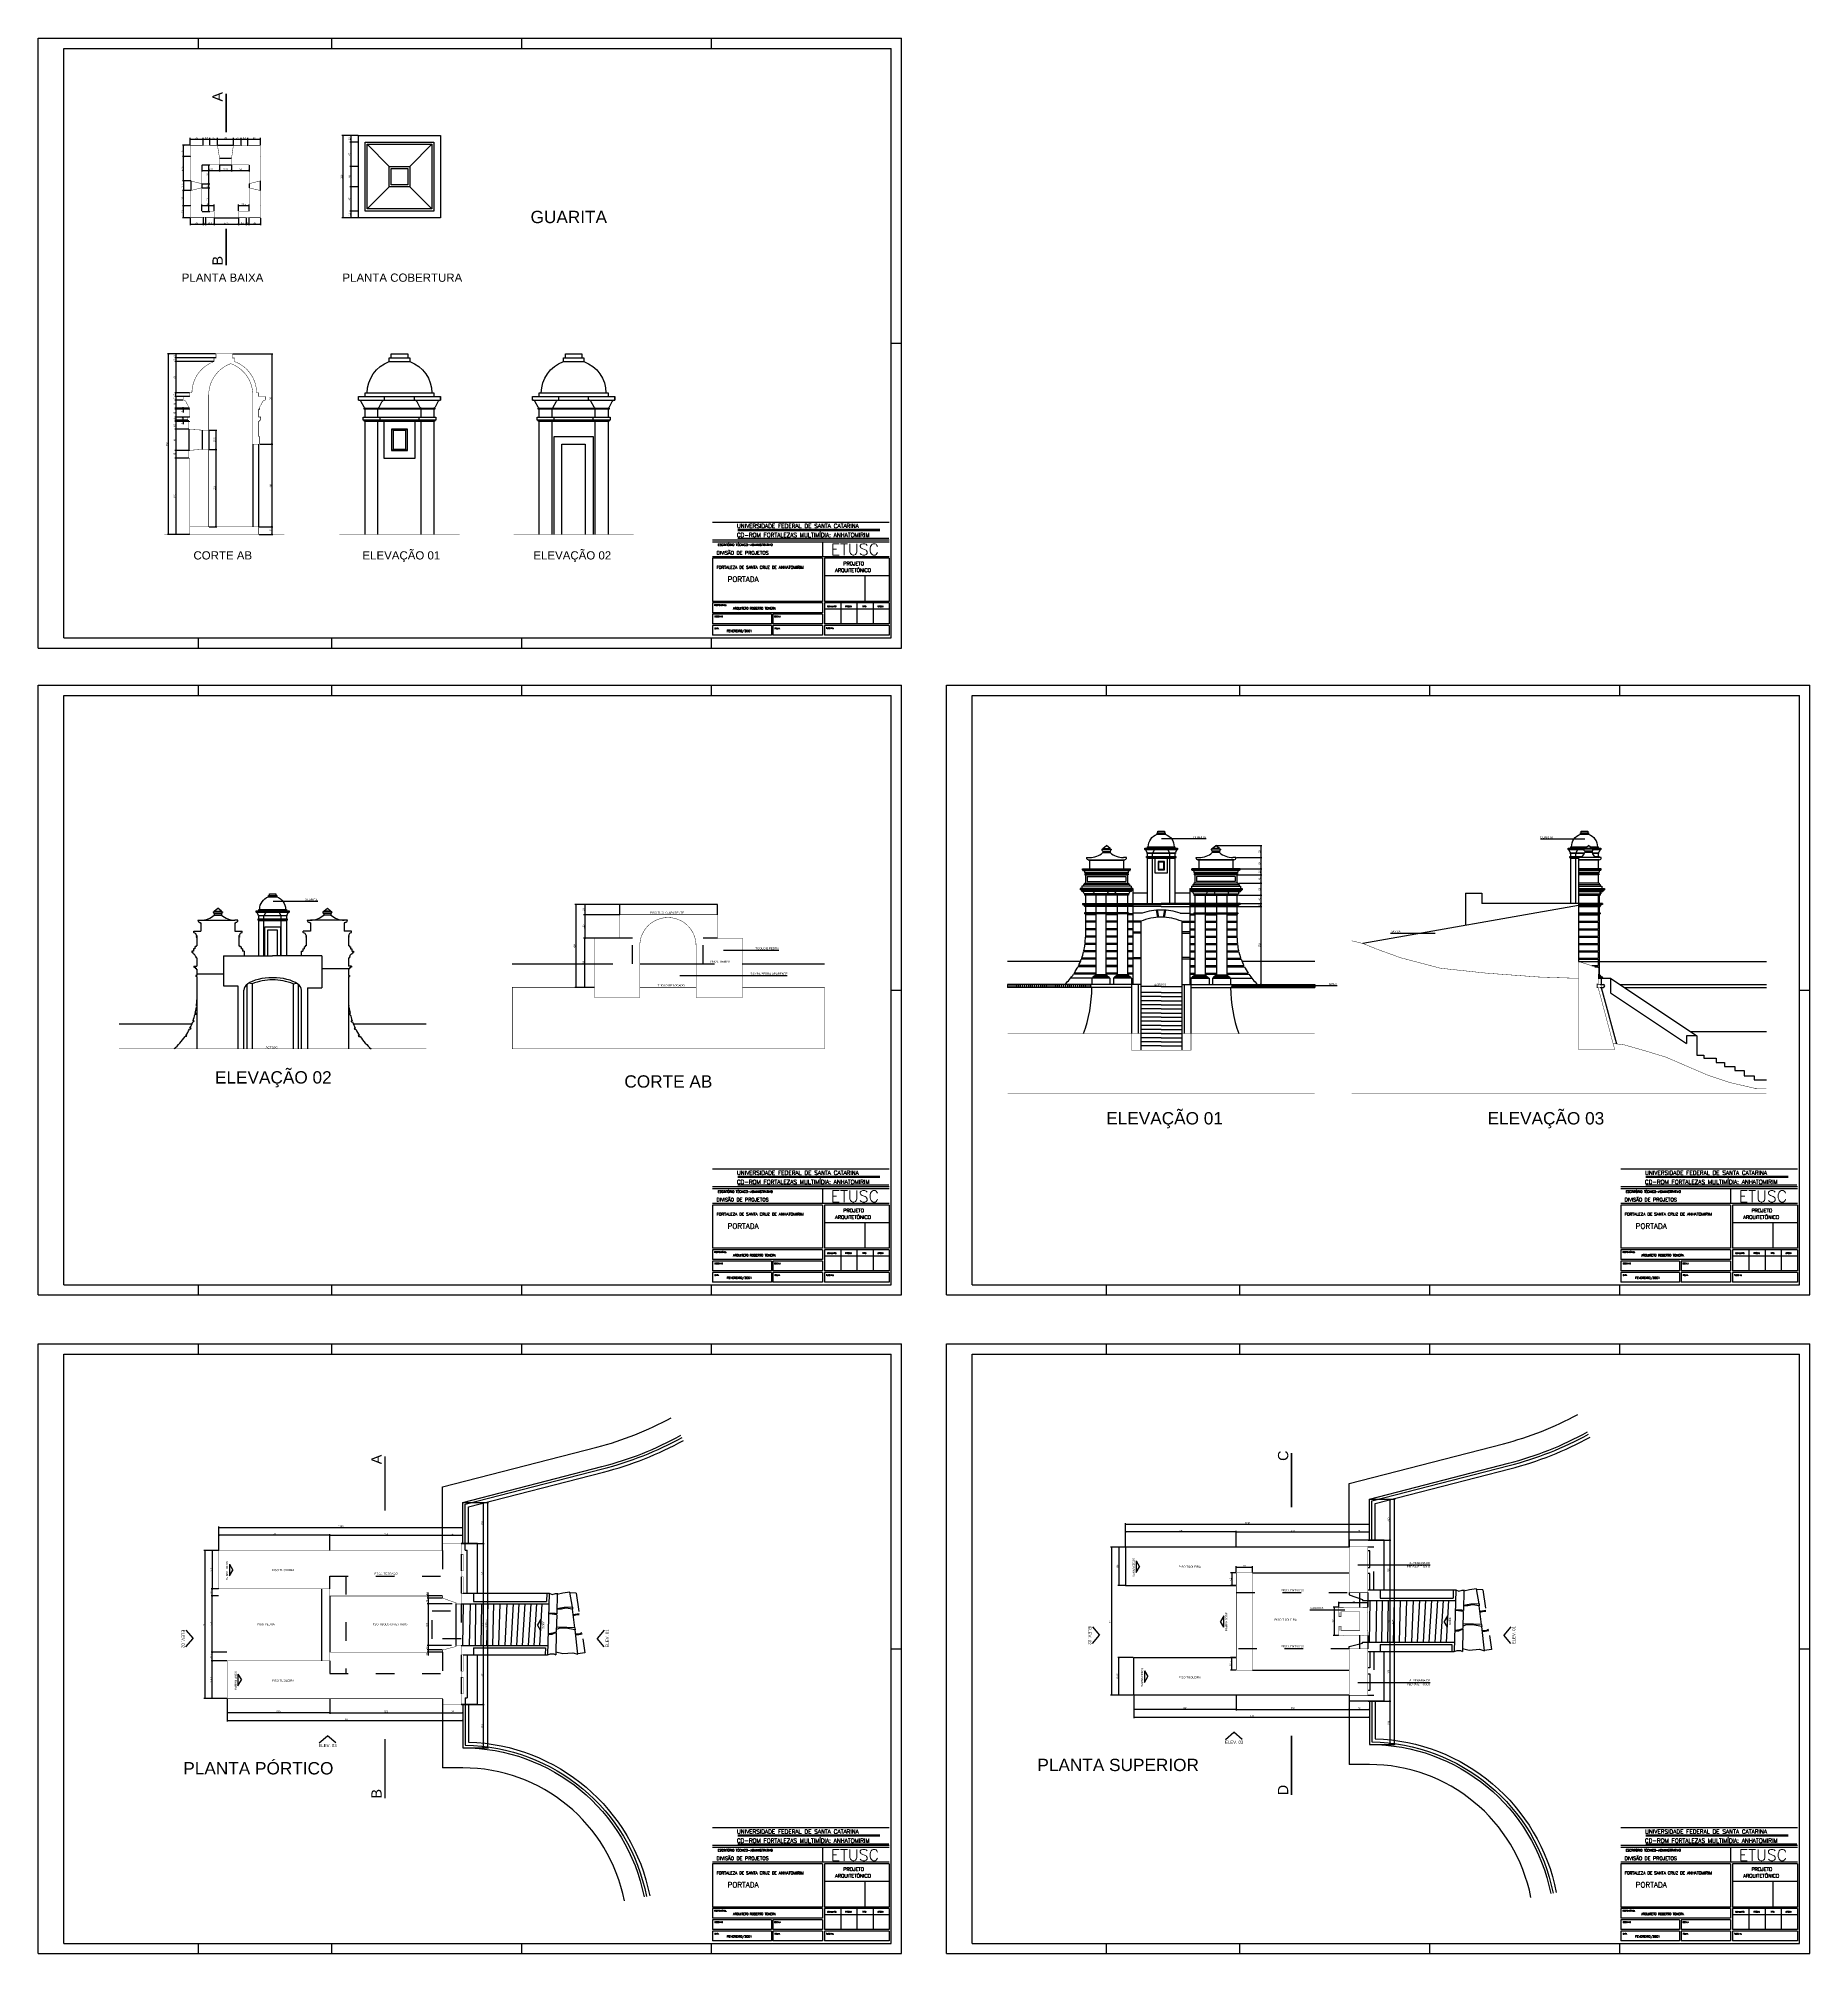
# Paper-space layout 'Layout1' of a CAD drawing. Extents: x -702 to 1023, y 211 to 2077.
# The model-space entities are those that its viewports show. They can reach past a viewport. Long polylines and large blocks are cut down to what shows.
import ezdxf
from ezdxf.enums import TextEntityAlignment as Align

# ---------------------------------------------------------------- set-up
doc = ezdxf.new("R2010")
doc.units = 0
doc.header["$PDMODE"] = 35
doc.linetypes.add('ACAD_ISO03W100', pattern=[30, 12, -18])
doc.linetypes.add('CENTER2', pattern=[28.575, 19.05, -3.175, 3.175, -3.175])
doc.layers.get('0').update_dxf_attribs({"linetype": 'CONTINUOUS'})
doc.layers.get('DEFPOINTS').update_dxf_attribs({"linetype": 'CONTINUOUS'})
for name, color, linetype in [('COTA', 7, 'CONTINUOUS'), ('MARGEMINT', 6, 'CONTINUOUS'), ('MARGEMTEXT', 1, 'CONTINUOUS'), ('MARGEXT', 2, 'CONTINUOUS'), ('MARGINT', 6, 'CONTINUOUS'), ('PAREDE', 7, 'CONTINUOUS'), ('PAREDE_FINA', 7, 'CONTINUOUS'), ('TEXT1', 3, 'CONTINUOUS'), ('TEXT2', 6, 'CONTINUOUS')]:
    doc.layers.add(name, color=color, linetype=linetype)
doc.styles.add('ROMANS', font='romans')
doc.styles.add('TEXTO', font='ARIAL.TTF')
doc.dimstyles.new('COTA', dxfattribs={"dimtxt": 8, "dimasz": 3, "dimexe": 5, "dimexo": 2, "dimgap": 2, "dimtad": 1, "dimdec": 1, "dimdsep": 46, "dimtxsty": 'TEXTO', "dimblk1": 'DOT', "dimblk2": 'DOT', "dimsah": 1, "dimcen": 0, "dimclrd": 256, "dimclre": 256, "dimclrt": 256, "dimadec": 0, "dimazin": 0, "dimtfac": 1, "dimtdec": 4, "dimtmove": 0, "dimatfit": 3, "dimldrblk": 'DOT', "dimfxl": 1, "dimtolj": 1, "dimtzin": 0, "dimarcsym": 0})

# ---------------------------------------------------------------- blocks, each defined once
blk = doc.blocks.new('_DOT')
at = {"color": 0, "linetype": 'ByBlock'}
blk.add_line((-0.5, 0), (-1, 0), dxfattribs=at)
at = {"color": 0, "linetype": 'ByBlock', "const_width": 0.5}
blk.add_lwpolyline([(-0.25, 0, 1), (0.25, 0, 1)], format="xyb", close=True, dxfattribs=at)
blk = doc.blocks.new('*D1')
at = {"layer": 'COTA', "lineweight": -2}
for p, q in [((5633.6, -7311.7), (5633.6, -7383.7)), ((6133.6, -7311.7), (6133.6, -7383.7)), ((6130.6, -7378.7), (5636.6, -7378.7))]:
    blk.add_line(p, q, dxfattribs=at)
at = {"layer": 'DEFPOINTS', "color": 0}
for p in [(5633.6, -7309.7), (6133.6, -7309.7), (5633.6, -7378.7)]:
    blk.add_point(p, dxfattribs=at)
at = {"layer": 'COTA', "lineweight": -2, "xscale": 3, "yscale": 3, "zscale": 3, "rotation": 180}
blk.add_blockref('_DOT', (5633.6, -7378.7), dxfattribs=at)
at = {"layer": 'COTA', "lineweight": -2, "xscale": 3, "yscale": 3, "zscale": 3}
blk.add_blockref('_DOT', (6133.6, -7378.7), dxfattribs=at)
at = {"layer": 'COTA', "insert": (5883.6, -7372.6), "char_height": 8, "attachment_point": 5, "style": 'TEXTO'}
blk.add_mtext('\\A1;500', dxfattribs=at)
blk = doc.blocks.new('*D2')
at = {"layer": 'COTA', "lineweight": -2}
for p, q in [((6133.6, -7311.7), (6133.6, -7383.7)), ((6683.6, -7311.7), (6683.6, -7383.7)), ((6136.6, -7378.7), (6680.6, -7378.7))]:
    blk.add_line(p, q, dxfattribs=at)
at = {"layer": 'DEFPOINTS', "color": 0}
for p in [(6133.6, -7309.7), (6683.6, -7309.7), (6683.6, -7378.7)]:
    blk.add_point(p, dxfattribs=at)
at = {"layer": 'COTA', "lineweight": -2, "xscale": 3, "yscale": 3, "zscale": 3, "rotation": 180}
blk.add_blockref('_DOT', (6133.6, -7378.7), dxfattribs=at)
at = {"layer": 'COTA', "lineweight": -2, "xscale": 3, "yscale": 3, "zscale": 3}
blk.add_blockref('_DOT', (6683.6, -7378.7), dxfattribs=at)
at = {"layer": 'COTA', "insert": (6408.6, -7372.6), "char_height": 8, "attachment_point": 5, "style": 'TEXTO'}
blk.add_mtext('\\A1;550', dxfattribs=at)
blk = doc.blocks.new('*D3')
at = {"layer": 'COTA', "lineweight": -2}
for p, q in [((6683.6, -7340.7), (6683.6, -7383.7)), ((6781.6, -7340.7), (6781.6, -7383.7)), ((6686.6, -7378.7), (6778.6, -7378.7))]:
    blk.add_line(p, q, dxfattribs=at)
at = {"layer": 'DEFPOINTS', "color": 0}
for p in [(6683.6, -7338.7), (6781.6, -7338.7), (6781.6, -7378.7)]:
    blk.add_point(p, dxfattribs=at)
at = {"layer": 'COTA', "lineweight": -2, "xscale": 3, "yscale": 3, "zscale": 3, "rotation": 180}
blk.add_blockref('_DOT', (6683.6, -7378.7), dxfattribs=at)
at = {"layer": 'COTA', "lineweight": -2, "xscale": 3, "yscale": 3, "zscale": 3}
blk.add_blockref('_DOT', (6781.6, -7378.7), dxfattribs=at)
at = {"layer": 'COTA', "insert": (6732.6, -7372.6), "char_height": 8, "attachment_point": 5, "style": 'TEXTO'}
blk.add_mtext('\\A1;98', dxfattribs=at)
blk = doc.blocks.new('*D4')
at = {"layer": 'COTA', "lineweight": -2}
for p, q in [((5633.6, -7311.7), (5633.6, -7421.7)), ((6781.6, -7340.7), (6781.6, -7421.7)), ((5636.6, -7416.7), (6778.6, -7416.7))]:
    blk.add_line(p, q, dxfattribs=at)
at = {"layer": 'DEFPOINTS', "color": 0}
for p in [(5633.6, -7309.7), (6781.6, -7338.7), (6781.6, -7416.7)]:
    blk.add_point(p, dxfattribs=at)
at = {"layer": 'COTA', "lineweight": -2, "xscale": 3, "yscale": 3, "zscale": 3, "rotation": 180}
blk.add_blockref('_DOT', (5633.6, -7416.7), dxfattribs=at)
at = {"layer": 'COTA', "lineweight": -2, "xscale": 3, "yscale": 3, "zscale": 3}
blk.add_blockref('_DOT', (6781.6, -7416.7), dxfattribs=at)
at = {"layer": 'COTA', "insert": (6207.6, -7410.6), "char_height": 8, "attachment_point": 5, "style": 'TEXTO'}
blk.add_mtext('\\A1;1148', dxfattribs=at)
blk = doc.blocks.new('*D8')
at = {"layer": 'COTA', "lineweight": -2}
for p, q in [((5593.6, -6586.7), (5593.6, -6471.3)), ((5596.6, -6476.3), (6778.6, -6476.3)), ((6781.6, -6551.7), (6781.6, -6471.3))]:
    blk.add_line(p, q, dxfattribs=at)
at = {"layer": 'DEFPOINTS', "color": 0}
for p in [(6781.6, -6476.3), (5593.6, -6588.7), (6781.6, -6553.7)]:
    blk.add_point(p, dxfattribs=at)
at = {"layer": 'COTA', "lineweight": -2, "xscale": 3, "yscale": 3, "zscale": 3, "rotation": 180}
blk.add_blockref('_DOT', (5593.6, -6476.3), dxfattribs=at)
at = {"layer": 'COTA', "lineweight": -2, "xscale": 3, "yscale": 3, "zscale": 3}
blk.add_blockref('_DOT', (6781.6, -6476.3), dxfattribs=at)
at = {"layer": 'COTA', "insert": (6187.6, -6470.2), "char_height": 8, "attachment_point": 5, "style": 'TEXTO'}
blk.add_mtext('\\A1;1188', dxfattribs=at)
blk = doc.blocks.new('*D5')
at = {"layer": 'COTA', "lineweight": -2}
for p, q in [((5593.6, -6586.7), (5593.6, -6509.3)), ((6130.6, -6514.3), (5596.6, -6514.3)), ((6133.6, -6586.7), (6133.6, -6509.3))]:
    blk.add_line(p, q, dxfattribs=at)
at = {"layer": 'DEFPOINTS', "color": 0}
for p in [(5593.6, -6514.3), (5593.6, -6588.7), (6133.6, -6588.7)]:
    blk.add_point(p, dxfattribs=at)
at = {"layer": 'COTA', "lineweight": -2, "xscale": 3, "yscale": 3, "zscale": 3, "rotation": 180}
blk.add_blockref('_DOT', (5593.6, -6514.3), dxfattribs=at)
at = {"layer": 'COTA', "lineweight": -2, "xscale": 3, "yscale": 3, "zscale": 3}
blk.add_blockref('_DOT', (6133.6, -6514.3), dxfattribs=at)
at = {"layer": 'COTA', "insert": (5863.6, -6508.2), "char_height": 8, "attachment_point": 5, "style": 'TEXTO'}
blk.add_mtext('\\A1;540', dxfattribs=at)
blk = doc.blocks.new('*D10')
at = {"layer": 'COTA', "lineweight": -2}
for p, q in [((5591.6, -6774.7), (5556.6, -6774.7)), ((5591.6, -6809.7), (5556.6, -6809.7)), ((5561.6, -6806.7), (5561.6, -6777.7))]:
    blk.add_line(p, q, dxfattribs=at)
at = {"layer": 'DEFPOINTS', "color": 0}
for p in [(5561.6, -6774.7), (5593.6, -6774.7), (5593.6, -6809.7)]:
    blk.add_point(p, dxfattribs=at)
at = {"layer": 'COTA', "lineweight": -2, "xscale": 3, "yscale": 3, "zscale": 3}
for p, rotation in [((5561.6, -6774.7), 90), ((5561.6, -6809.7), 270)]:
    blk.add_blockref('_DOT', p, dxfattribs=dict(at, rotation=rotation))
at = {"layer": 'COTA', "insert": (5555.5, -6792.2), "char_height": 8, "attachment_point": 5, "rotation": 90, "style": 'TEXTO'}
blk.add_mtext('\\A1;35', dxfattribs=at)
blk = doc.blocks.new('*D9')
at = {"layer": 'COTA', "lineweight": -2}
for p, q in [((5591.6, -6588.7), (5556.6, -6588.7)), ((5561.6, -6591.7), (5561.6, -6771.7)), ((5591.6, -6774.7), (5556.6, -6774.7))]:
    blk.add_line(p, q, dxfattribs=at)
at = {"layer": 'DEFPOINTS', "color": 0}
for p in [(5593.6, -6588.7), (5561.6, -6774.7), (5593.6, -6774.7)]:
    blk.add_point(p, dxfattribs=at)
at = {"layer": 'COTA', "lineweight": -2, "xscale": 3, "yscale": 3, "zscale": 3}
for p, rotation in [((5561.6, -6588.7), 90), ((5561.6, -6774.7), 270)]:
    blk.add_blockref('_DOT', p, dxfattribs=dict(at, rotation=rotation))
at = {"layer": 'COTA', "insert": (5555.5, -6681.7), "char_height": 8, "attachment_point": 5, "rotation": 90, "style": 'TEXTO'}
blk.add_mtext('\\A1;186', dxfattribs=at)
blk = doc.blocks.new('*D7')
at = {"layer": 'COTA', "lineweight": -2}
for p, q in [((6683.6, -6551.7), (6683.6, -6509.3)), ((6686.6, -6514.3), (6778.6, -6514.3)), ((6781.6, -6551.7), (6781.6, -6509.3))]:
    blk.add_line(p, q, dxfattribs=at)
at = {"layer": 'DEFPOINTS', "color": 0}
for p in [(6781.6, -6514.3), (6683.6, -6553.7), (6781.6, -6553.7)]:
    blk.add_point(p, dxfattribs=at)
at = {"layer": 'COTA', "lineweight": -2, "xscale": 3, "yscale": 3, "zscale": 3, "rotation": 180}
blk.add_blockref('_DOT', (6683.6, -6514.3), dxfattribs=at)
at = {"layer": 'COTA', "lineweight": -2, "xscale": 3, "yscale": 3, "zscale": 3}
blk.add_blockref('_DOT', (6781.6, -6514.3), dxfattribs=at)
at = {"layer": 'COTA', "insert": (6732.6, -6508.2), "char_height": 8, "attachment_point": 5, "style": 'TEXTO'}
blk.add_mtext('\\A1;98', dxfattribs=at)
blk = doc.blocks.new('*D6')
at = {"layer": 'COTA', "lineweight": -2}
for p, q in [((6133.6, -6586.7), (6133.6, -6509.3)), ((6136.6, -6514.3), (6680.6, -6514.3)), ((6683.6, -6586.7), (6683.6, -6509.3))]:
    blk.add_line(p, q, dxfattribs=at)
at = {"layer": 'DEFPOINTS', "color": 0}
for p in [(6683.6, -6514.3), (6133.6, -6588.7), (6683.6, -6588.7)]:
    blk.add_point(p, dxfattribs=at)
at = {"layer": 'COTA', "lineweight": -2, "xscale": 3, "yscale": 3, "zscale": 3, "rotation": 180}
blk.add_blockref('_DOT', (6133.6, -6514.3), dxfattribs=at)
at = {"layer": 'COTA', "lineweight": -2, "xscale": 3, "yscale": 3, "zscale": 3}
blk.add_blockref('_DOT', (6683.6, -6514.3), dxfattribs=at)
at = {"layer": 'COTA', "insert": (6408.6, -6508.2), "char_height": 8, "attachment_point": 5, "style": 'TEXTO'}
blk.add_mtext('\\A1;550', dxfattribs=at)
blk = doc.blocks.new('*D11')
at = {"layer": 'COTA', "lineweight": -2}
for p, q in [((5631.6, -7125.2), (5556.6, -7125.2)), ((5561.6, -7306.7), (5561.6, -7128.2)), ((5631.6, -7309.7), (5556.6, -7309.7))]:
    blk.add_line(p, q, dxfattribs=at)
at = {"layer": 'DEFPOINTS', "color": 0}
for p in [(5561.6, -7125.2), (5633.6, -7125.2), (5633.6, -7309.7)]:
    blk.add_point(p, dxfattribs=at)
at = {"layer": 'COTA', "lineweight": -2, "xscale": 3, "yscale": 3, "zscale": 3}
for p, rotation in [((5561.6, -7125.2), 90), ((5561.6, -7309.7), 270)]:
    blk.add_blockref('_DOT', p, dxfattribs=dict(at, rotation=rotation))
at = {"layer": 'COTA', "insert": (5555.5, -7217.5), "char_height": 8, "attachment_point": 5, "rotation": 90, "style": 'TEXTO'}
blk.add_mtext('\\A1;184.5', dxfattribs=at)
blk = doc.blocks.new('*D12')
at = {"layer": 'COTA', "lineweight": -2}
for p, q in [((5631.6, -7083.7), (5556.6, -7083.7)), ((5561.6, -7122.2), (5561.6, -7086.7)), ((5631.6, -7125.2), (5556.6, -7125.2))]:
    blk.add_line(p, q, dxfattribs=at)
at = {"layer": 'DEFPOINTS', "color": 0}
for p in [(5561.6, -7083.7), (5633.6, -7083.7), (5633.6, -7125.2)]:
    blk.add_point(p, dxfattribs=at)
at = {"layer": 'COTA', "lineweight": -2, "xscale": 3, "yscale": 3, "zscale": 3}
for p, rotation in [((5561.6, -7083.7), 90), ((5561.6, -7125.2), 270)]:
    blk.add_blockref('_DOT', p, dxfattribs=dict(at, rotation=rotation))
at = {"layer": 'COTA', "insert": (5555.5, -7104.5), "char_height": 8, "attachment_point": 5, "rotation": 90, "style": 'TEXTO'}
blk.add_mtext('\\A1;41.5', dxfattribs=at)
blk = doc.blocks.new('*D13')
at = {"layer": 'COTA', "lineweight": -2}
for p, q in [((5591.6, -6809.7), (5556.6, -6809.7)), ((5561.6, -7080.7), (5561.6, -6812.7)), ((5631.6, -7083.7), (5556.6, -7083.7))]:
    blk.add_line(p, q, dxfattribs=at)
at = {"layer": 'DEFPOINTS', "color": 0}
for p in [(5561.6, -6809.7), (5593.6, -6809.7), (5633.6, -7083.7)]:
    blk.add_point(p, dxfattribs=at)
at = {"layer": 'COTA', "lineweight": -2, "xscale": 3, "yscale": 3, "zscale": 3}
for p, rotation in [((5561.6, -6809.7), 90), ((5561.6, -7083.7), 270)]:
    blk.add_blockref('_DOT', p, dxfattribs=dict(at, rotation=rotation))
at = {"layer": 'COTA', "insert": (5555.6, -6946.7), "char_height": 8, "attachment_point": 5, "rotation": 90, "style": 'TEXTO'}
blk.add_mtext('\\A1;274', dxfattribs=at)
blk = doc.blocks.new('*D14')
at = {"layer": 'COTA', "lineweight": -2}
for p, q in [((5591.6, -6588.7), (5520.8, -6588.7)), ((5525.8, -6591.7), (5525.8, -7306.7)), ((5631.6, -7309.7), (5520.8, -7309.7))]:
    blk.add_line(p, q, dxfattribs=at)
at = {"layer": 'DEFPOINTS', "color": 0}
for p in [(5593.6, -6588.7), (5525.8, -7309.7), (5633.6, -7309.7)]:
    blk.add_point(p, dxfattribs=at)
at = {"layer": 'COTA', "lineweight": -2, "xscale": 3, "yscale": 3, "zscale": 3}
for p, rotation in [((5525.8, -6588.7), 90), ((5525.8, -7309.7), 270)]:
    blk.add_blockref('_DOT', p, dxfattribs=dict(at, rotation=rotation))
at = {"layer": 'COTA', "insert": (5519.8, -6949.2), "char_height": 8, "attachment_point": 5, "rotation": 90, "style": 'TEXTO'}
blk.add_mtext('\\A1;721', dxfattribs=at)
blk = doc.blocks.new('*D15')
at = {"layer": 'COTA', "lineweight": -2}
for p, q in [((6681.6, -6819.7), (6608.3, -6819.7)), ((6729.5, -6848.7), (6608.3, -6848.7)), ((6613.3, -6822.7), (6613.3, -6845.7))]:
    blk.add_line(p, q, dxfattribs=at)
at = {"layer": 'DEFPOINTS', "color": 0}
for p in [(6613.3, -6848.7), (6683.6, -6819.7), (6731.5, -6848.7)]:
    blk.add_point(p, dxfattribs=at)
at = {"layer": 'COTA', "lineweight": -2, "xscale": 3, "yscale": 3, "zscale": 3}
for p, rotation in [((6613.3, -6819.7), 90), ((6613.3, -6848.7), 270)]:
    blk.add_blockref('_DOT', p, dxfattribs=dict(at, rotation=rotation))
at = {"layer": 'COTA', "insert": (6607.2, -6834.2), "char_height": 8, "attachment_point": 5, "rotation": 90, "style": 'TEXTO'}
blk.add_mtext('\\A1;29', dxfattribs=at)
blk = doc.blocks.new('*D16')
at = {"layer": 'COTA', "lineweight": -2}
for p, q in [((6681.6, -6809.7), (6608.3, -6809.7)), ((6613.3, -6809.7), (6613.3, -6792.1)), ((6681.6, -6819.7), (6608.3, -6819.7)), ((6613.3, -6816.7), (6613.3, -6812.7))]:
    blk.add_line(p, q, dxfattribs=at)
at = {"layer": 'DEFPOINTS', "color": 0}
for p in [(6613.3, -6809.7), (6683.6, -6809.7), (6683.6, -6819.7)]:
    blk.add_point(p, dxfattribs=at)
at = {"layer": 'COTA', "lineweight": -2, "xscale": 3, "yscale": 3, "zscale": 3}
for p, rotation in [((6613.3, -6809.7), 90), ((6613.3, -6819.7), 270)]:
    blk.add_blockref('_DOT', p, dxfattribs=dict(at, rotation=rotation))
at = {"layer": 'COTA', "insert": (6607.2, -6799.4), "char_height": 8, "attachment_point": 5, "rotation": 90, "style": 'TEXTO'}
blk.add_mtext('\\A1;10', dxfattribs=at)
blk = doc.blocks.new('*D17')
at = {"layer": 'COTA', "lineweight": -2}
for p, q in [((6729.5, -6848.7), (6608.3, -6848.7)), ((6613.3, -6851.7), (6613.3, -7047.7)), ((6727.5, -7050.7), (6608.3, -7050.7))]:
    blk.add_line(p, q, dxfattribs=at)
at = {"layer": 'DEFPOINTS', "color": 0}
for p in [(6731.5, -6848.7), (6613.3, -7050.7), (6729.5, -7050.7)]:
    blk.add_point(p, dxfattribs=at)
at = {"layer": 'COTA', "lineweight": -2, "xscale": 3, "yscale": 3, "zscale": 3}
for p, rotation in [((6613.3, -6848.7), 90), ((6613.3, -7050.7), 270)]:
    blk.add_blockref('_DOT', p, dxfattribs=dict(at, rotation=rotation))
at = {"layer": 'COTA', "insert": (6607.2, -6949.7), "char_height": 8, "attachment_point": 5, "rotation": 90, "style": 'TEXTO'}
blk.add_mtext('\\A1;202', dxfattribs=at)
blk = doc.blocks.new('*D18')
at = {"layer": 'COTA', "lineweight": -2}
for p, q in [((6727.5, -7050.7), (6608.3, -7050.7)), ((6681.6, -7072.7), (6608.3, -7072.7)), ((6613.3, -7053.7), (6613.3, -7069.7))]:
    blk.add_line(p, q, dxfattribs=at)
at = {"layer": 'DEFPOINTS', "color": 0}
for p in [(6613.3, -7072.7), (6683.6, -7072.7), (6729.5, -7050.7)]:
    blk.add_point(p, dxfattribs=at)
at = {"layer": 'COTA', "lineweight": -2, "xscale": 3, "yscale": 3, "zscale": 3}
for p, rotation in [((6613.3, -7050.7), 90), ((6613.3, -7072.7), 270)]:
    blk.add_blockref('_DOT', p, dxfattribs=dict(at, rotation=rotation))
at = {"layer": 'COTA', "insert": (6607.3, -7061.7), "char_height": 8, "attachment_point": 5, "rotation": 90, "style": 'TEXTO'}
blk.add_mtext('\\A1;22', dxfattribs=at)
blk = doc.blocks.new('*D19')
at = {"layer": 'COTA', "lineweight": -2}
for p, q in [((6681.6, -7072.7), (6608.3, -7072.7)), ((6681.6, -7083.7), (6608.3, -7083.7)), ((6613.3, -7075.7), (6613.3, -7080.7)), ((6613.3, -7083.7), (6613.3, -7099.9))]:
    blk.add_line(p, q, dxfattribs=at)
at = {"layer": 'DEFPOINTS', "color": 0}
for p in [(6613.3, -7083.7), (6683.6, -7072.7), (6683.6, -7083.7)]:
    blk.add_point(p, dxfattribs=at)
at = {"layer": 'COTA', "lineweight": -2, "xscale": 3, "yscale": 3, "zscale": 3}
for p, rotation in [((6613.3, -7072.7), 90), ((6613.3, -7083.7), 270)]:
    blk.add_blockref('_DOT', p, dxfattribs=dict(at, rotation=rotation))
at = {"layer": 'COTA', "insert": (6607.3, -7093.3), "char_height": 8, "attachment_point": 5, "rotation": 90, "style": 'TEXTO'}
blk.add_mtext('\\A1;11', dxfattribs=at)
blk = doc.blocks.new('*D20')
at = {"layer": 'COTA', "lineweight": -2}
for p, q in [((6783.6, -6353.7), (6886.5, -6353.7)), ((6881.5, -6356.7), (6881.5, -6550.7)), ((6855.6, -6553.7), (6886.5, -6553.7))]:
    blk.add_line(p, q, dxfattribs=at)
at = {"layer": 'DEFPOINTS', "color": 0}
for p in [(6781.6, -6353.7), (6853.6, -6553.7), (6881.5, -6553.7)]:
    blk.add_point(p, dxfattribs=at)
at = {"layer": 'COTA', "lineweight": -2, "xscale": 3, "yscale": 3, "zscale": 3}
for p, rotation in [((6881.5, -6353.7), 90), ((6881.5, -6553.7), 270)]:
    blk.add_blockref('_DOT', p, dxfattribs=dict(at, rotation=rotation))
at = {"layer": 'COTA', "insert": (6875.4, -6453.7), "char_height": 8, "attachment_point": 5, "rotation": 90, "style": 'TEXTO'}
blk.add_mtext('\\A1;200', dxfattribs=at)
blk = doc.blocks.new('*D21')
at = {"layer": 'COTA', "lineweight": -2}
for p, q in [((6775.6, -6553.7), (6886.5, -6553.7)), ((6881.5, -6556.7), (6881.5, -6845.7)), ((6775.6, -6848.7), (6886.5, -6848.7))]:
    blk.add_line(p, q, dxfattribs=at)
at = {"layer": 'DEFPOINTS', "color": 0}
for p in [(6773.6, -6553.7), (6773.6, -6848.7), (6881.5, -6848.7)]:
    blk.add_point(p, dxfattribs=at)
at = {"layer": 'COTA', "lineweight": -2, "xscale": 3, "yscale": 3, "zscale": 3}
for p, rotation in [((6881.5, -6553.7), 90), ((6881.5, -6848.7), 270)]:
    blk.add_blockref('_DOT', p, dxfattribs=dict(at, rotation=rotation))
at = {"layer": 'COTA', "insert": (6875.4, -6701.2), "char_height": 8, "attachment_point": 5, "rotation": 90, "style": 'TEXTO'}
blk.add_mtext('\\A1;295', dxfattribs=at)
blk = doc.blocks.new('*D22')
at = {"layer": 'COTA', "lineweight": -2}
for p, q in [((6775.6, -6848.7), (6886.5, -6848.7)), ((6881.5, -6851.7), (6881.5, -7047.7)), ((6775.6, -7050.7), (6886.5, -7050.7))]:
    blk.add_line(p, q, dxfattribs=at)
at = {"layer": 'DEFPOINTS', "color": 0}
for p in [(6773.6, -6848.7), (6773.6, -7050.7), (6881.5, -7050.7)]:
    blk.add_point(p, dxfattribs=at)
at = {"layer": 'COTA', "lineweight": -2, "xscale": 3, "yscale": 3, "zscale": 3}
for p, rotation in [((6881.5, -6848.7), 90), ((6881.5, -7050.7), 270)]:
    blk.add_blockref('_DOT', p, dxfattribs=dict(at, rotation=rotation))
at = {"layer": 'COTA', "insert": (6875.4, -6949.7), "char_height": 8, "attachment_point": 5, "rotation": 90, "style": 'TEXTO'}
blk.add_mtext('\\A1;202', dxfattribs=at)
blk = doc.blocks.new('*D23')
at = {"layer": 'COTA', "lineweight": -2}
for p, q in [((6775.6, -7050.7), (6886.5, -7050.7)), ((6881.5, -7053.7), (6881.5, -7335.7)), ((6855.6, -7338.7), (6886.5, -7338.7))]:
    blk.add_line(p, q, dxfattribs=at)
at = {"layer": 'DEFPOINTS', "color": 0}
for p in [(6773.6, -7050.7), (6853.6, -7338.7), (6881.5, -7338.7)]:
    blk.add_point(p, dxfattribs=at)
at = {"layer": 'COTA', "lineweight": -2, "xscale": 3, "yscale": 3, "zscale": 3}
for p, rotation in [((6881.5, -7050.7), 90), ((6881.5, -7338.7), 270)]:
    blk.add_blockref('_DOT', p, dxfattribs=dict(at, rotation=rotation))
at = {"layer": 'COTA', "insert": (6875.4, -7194.7), "char_height": 8, "attachment_point": 5, "rotation": 90, "style": 'TEXTO'}
blk.add_mtext('\\A1;288', dxfattribs=at)
blk = doc.blocks.new('*D24')
at = {"layer": 'COTA', "lineweight": -2}
for p, q in [((6775.6, -7338.7), (6886.5, -7338.7)), ((6881.5, -7341.7), (6881.5, -7545.7)), ((6783.6, -7548.7), (6886.5, -7548.7))]:
    blk.add_line(p, q, dxfattribs=at)
at = {"layer": 'DEFPOINTS', "color": 0}
for p in [(6773.6, -7338.7), (6781.6, -7548.7), (6881.5, -7548.7)]:
    blk.add_point(p, dxfattribs=at)
at = {"layer": 'COTA', "lineweight": -2, "xscale": 3, "yscale": 3, "zscale": 3}
for p, rotation in [((6881.5, -7338.7), 90), ((6881.5, -7548.7), 270)]:
    blk.add_blockref('_DOT', p, dxfattribs=dict(at, rotation=rotation))
at = {"layer": 'COTA', "insert": (6875.4, -7443.7), "char_height": 8, "attachment_point": 5, "rotation": 90, "style": 'TEXTO'}
blk.add_mtext('\\A1;210', dxfattribs=at)
blk = doc.blocks.new('*D25')
at = {"layer": 'COTA', "lineweight": -2}
for p, q in [((6783.6, -6353.7), (6906.8, -6353.7)), ((6901.8, -6356.7), (6901.8, -7545.7)), ((6783.6, -7548.7), (6906.8, -7548.7))]:
    blk.add_line(p, q, dxfattribs=at)
at = {"layer": 'DEFPOINTS', "color": 0}
for p in [(6781.6, -6353.7), (6781.6, -7548.7), (6901.8, -7548.7)]:
    blk.add_point(p, dxfattribs=at)
at = {"layer": 'COTA', "lineweight": -2, "xscale": 3, "yscale": 3, "zscale": 3}
for p, rotation in [((6901.8, -6353.7), 90), ((6901.8, -7548.7), 270)]:
    blk.add_blockref('_DOT', p, dxfattribs=dict(at, rotation=rotation))
at = {"layer": 'COTA', "insert": (6895.7, -6951.2), "char_height": 8, "attachment_point": 5, "rotation": 90, "style": 'TEXTO'}
blk.add_mtext('\\A1;1195', dxfattribs=at)
blk = doc.blocks.new('*D31')
at = {"layer": 'COTA', "lineweight": -2}
for p, q in [((11054.2, -6586.7), (11054.2, -6509.3)), ((11591.2, -6514.3), (11057.2, -6514.3)), ((11594.2, -6586.7), (11594.2, -6509.3))]:
    blk.add_line(p, q, dxfattribs=at)
at = {"layer": 'DEFPOINTS', "color": 0}
for p in [(11054.2, -6514.3), (11054.2, -6588.7), (11594.2, -6588.7)]:
    blk.add_point(p, dxfattribs=at)
at = {"layer": 'COTA', "lineweight": -2, "xscale": 3, "yscale": 3, "zscale": 3, "rotation": 180}
blk.add_blockref('_DOT', (11054.2, -6514.3), dxfattribs=at)
at = {"layer": 'COTA', "lineweight": -2, "xscale": 3, "yscale": 3, "zscale": 3}
blk.add_blockref('_DOT', (11594.2, -6514.3), dxfattribs=at)
at = {"layer": 'COTA', "insert": (11324.2, -6508.2), "char_height": 8, "attachment_point": 5, "style": 'TEXTO'}
blk.add_mtext('\\A1;540', dxfattribs=at)
blk = doc.blocks.new('*D30')
at = {"layer": 'COTA', "lineweight": -2}
for p, q in [((11054.2, -6586.7), (11054.2, -6471.3)), ((11057.2, -6476.3), (12239.2, -6476.3)), ((12242.2, -6551.7), (12242.2, -6471.3))]:
    blk.add_line(p, q, dxfattribs=at)
at = {"layer": 'DEFPOINTS', "color": 0}
for p in [(12242.2, -6476.3), (11054.2, -6588.7), (12242.2, -6553.7)]:
    blk.add_point(p, dxfattribs=at)
at = {"layer": 'COTA', "lineweight": -2, "xscale": 3, "yscale": 3, "zscale": 3, "rotation": 180}
blk.add_blockref('_DOT', (11054.2, -6476.3), dxfattribs=at)
at = {"layer": 'COTA', "lineweight": -2, "xscale": 3, "yscale": 3, "zscale": 3}
blk.add_blockref('_DOT', (12242.2, -6476.3), dxfattribs=at)
at = {"layer": 'COTA', "insert": (11648.2, -6470.2), "char_height": 8, "attachment_point": 5, "style": 'TEXTO'}
blk.add_mtext('\\A1;1188', dxfattribs=at)
blk = doc.blocks.new('*D29')
at = {"layer": 'COTA', "lineweight": -2}
for p, q in [((11094.2, -7311.7), (11094.2, -7421.7)), ((12242.2, -7340.7), (12242.2, -7421.7)), ((11097.2, -7416.7), (12239.2, -7416.7))]:
    blk.add_line(p, q, dxfattribs=at)
at = {"layer": 'DEFPOINTS', "color": 0}
for p in [(11094.2, -7309.7), (12242.2, -7338.7), (12242.2, -7416.7)]:
    blk.add_point(p, dxfattribs=at)
at = {"layer": 'COTA', "lineweight": -2, "xscale": 3, "yscale": 3, "zscale": 3, "rotation": 180}
blk.add_blockref('_DOT', (11094.2, -7416.7), dxfattribs=at)
at = {"layer": 'COTA', "lineweight": -2, "xscale": 3, "yscale": 3, "zscale": 3}
blk.add_blockref('_DOT', (12242.2, -7416.7), dxfattribs=at)
at = {"layer": 'COTA', "insert": (11668.2, -7410.6), "char_height": 8, "attachment_point": 5, "style": 'TEXTO'}
blk.add_mtext('\\A1;1148', dxfattribs=at)
blk = doc.blocks.new('*D26')
at = {"layer": 'COTA', "lineweight": -2}
for p, q in [((11094.2, -7311.7), (11094.2, -7383.7)), ((11594.2, -7311.7), (11594.2, -7383.7)), ((11591.2, -7378.7), (11097.2, -7378.7))]:
    blk.add_line(p, q, dxfattribs=at)
at = {"layer": 'DEFPOINTS', "color": 0}
for p in [(11094.2, -7309.7), (11594.2, -7309.7), (11094.2, -7378.7)]:
    blk.add_point(p, dxfattribs=at)
at = {"layer": 'COTA', "lineweight": -2, "xscale": 3, "yscale": 3, "zscale": 3, "rotation": 180}
blk.add_blockref('_DOT', (11094.2, -7378.7), dxfattribs=at)
at = {"layer": 'COTA', "lineweight": -2, "xscale": 3, "yscale": 3, "zscale": 3}
blk.add_blockref('_DOT', (11594.2, -7378.7), dxfattribs=at)
at = {"layer": 'COTA', "insert": (11344.2, -7372.6), "char_height": 8, "attachment_point": 5, "style": 'TEXTO'}
blk.add_mtext('\\A1;500', dxfattribs=at)
blk = doc.blocks.new('*D36')
at = {"layer": 'COTA', "lineweight": -2}
for p, q in [((11052.2, -6588.7), (10981.4, -6588.7)), ((10986.4, -6591.7), (10986.4, -7306.7)), ((11092.2, -7309.7), (10981.4, -7309.7))]:
    blk.add_line(p, q, dxfattribs=at)
at = {"layer": 'DEFPOINTS', "color": 0}
for p in [(11054.2, -6588.7), (10986.4, -7309.7), (11094.2, -7309.7)]:
    blk.add_point(p, dxfattribs=at)
at = {"layer": 'COTA', "lineweight": -2, "xscale": 3, "yscale": 3, "zscale": 3}
for p, rotation in [((10986.4, -6588.7), 90), ((10986.4, -7309.7), 270)]:
    blk.add_blockref('_DOT', p, dxfattribs=dict(at, rotation=rotation))
at = {"layer": 'COTA', "insert": (10980.4, -6949.2), "char_height": 8, "attachment_point": 5, "rotation": 90, "style": 'TEXTO'}
blk.add_mtext('\\A1;721', dxfattribs=at)
blk = doc.blocks.new('*D32')
at = {"layer": 'COTA', "lineweight": -2}
for p, q in [((11052.2, -6588.7), (11017.2, -6588.7)), ((11022.2, -6591.7), (11022.2, -6771.7)), ((11052.2, -6774.7), (11017.2, -6774.7))]:
    blk.add_line(p, q, dxfattribs=at)
at = {"layer": 'DEFPOINTS', "color": 0}
for p in [(11054.2, -6588.7), (11022.2, -6774.7), (11054.2, -6774.7)]:
    blk.add_point(p, dxfattribs=at)
at = {"layer": 'COTA', "lineweight": -2, "xscale": 3, "yscale": 3, "zscale": 3}
for p, rotation in [((11022.2, -6588.7), 90), ((11022.2, -6774.7), 270)]:
    blk.add_blockref('_DOT', p, dxfattribs=dict(at, rotation=rotation))
at = {"layer": 'COTA', "insert": (11016.1, -6681.7), "char_height": 8, "attachment_point": 5, "rotation": 90, "style": 'TEXTO'}
blk.add_mtext('\\A1;186', dxfattribs=at)
blk = doc.blocks.new('*D35')
at = {"layer": 'COTA', "lineweight": -2}
for p, q in [((11092.2, -7125.2), (11017.2, -7125.2)), ((11022.2, -7306.7), (11022.2, -7128.2)), ((11092.2, -7309.7), (11017.2, -7309.7))]:
    blk.add_line(p, q, dxfattribs=at)
at = {"layer": 'DEFPOINTS', "color": 0}
for p in [(11022.2, -7125.2), (11094.2, -7125.2), (11094.2, -7309.7)]:
    blk.add_point(p, dxfattribs=at)
at = {"layer": 'COTA', "lineweight": -2, "xscale": 3, "yscale": 3, "zscale": 3}
for p, rotation in [((11022.2, -7125.2), 90), ((11022.2, -7309.7), 270)]:
    blk.add_blockref('_DOT', p, dxfattribs=dict(at, rotation=rotation))
at = {"layer": 'COTA', "insert": (11016.1, -7217.5), "char_height": 8, "attachment_point": 5, "rotation": 90, "style": 'TEXTO'}
blk.add_mtext('\\A1;184.5', dxfattribs=at)
blk = doc.blocks.new('*D42')
at = {"layer": 'COTA', "lineweight": -2}
for p, q in [((12244.2, -6353.7), (12367.4, -6353.7)), ((12362.4, -6356.7), (12362.4, -7545.7)), ((12244.2, -7548.7), (12367.4, -7548.7))]:
    blk.add_line(p, q, dxfattribs=at)
at = {"layer": 'DEFPOINTS', "color": 0}
for p in [(12242.2, -6353.7), (12242.2, -7548.7), (12362.4, -7548.7)]:
    blk.add_point(p, dxfattribs=at)
at = {"layer": 'COTA', "lineweight": -2, "xscale": 3, "yscale": 3, "zscale": 3}
for p, rotation in [((12362.4, -6353.7), 90), ((12362.4, -7548.7), 270)]:
    blk.add_blockref('_DOT', p, dxfattribs=dict(at, rotation=rotation))
at = {"layer": 'COTA', "insert": (12356.3, -6951.2), "char_height": 8, "attachment_point": 5, "rotation": 90, "style": 'TEXTO'}
blk.add_mtext('\\A1;1195', dxfattribs=at)
blk = doc.blocks.new('*D41')
at = {"layer": 'COTA', "lineweight": -2}
for p, q in [((12236.2, -7338.7), (12347.1, -7338.7)), ((12342.1, -7341.7), (12342.1, -7545.7)), ((12244.2, -7548.7), (12347.1, -7548.7))]:
    blk.add_line(p, q, dxfattribs=at)
at = {"layer": 'DEFPOINTS', "color": 0}
for p in [(12234.2, -7338.7), (12242.2, -7548.7), (12342.1, -7548.7)]:
    blk.add_point(p, dxfattribs=at)
at = {"layer": 'COTA', "lineweight": -2, "xscale": 3, "yscale": 3, "zscale": 3}
for p, rotation in [((12342.1, -7338.7), 90), ((12342.1, -7548.7), 270)]:
    blk.add_blockref('_DOT', p, dxfattribs=dict(at, rotation=rotation))
at = {"layer": 'COTA', "insert": (12336, -7443.7), "char_height": 8, "attachment_point": 5, "rotation": 90, "style": 'TEXTO'}
blk.add_mtext('\\A1;210', dxfattribs=at)
blk = doc.blocks.new('*D33')
at = {"layer": 'COTA', "lineweight": -2}
for p, q in [((12144.2, -6551.7), (12144.2, -6509.3)), ((12147.2, -6514.3), (12239.2, -6514.3)), ((12242.2, -6551.7), (12242.2, -6509.3))]:
    blk.add_line(p, q, dxfattribs=at)
at = {"layer": 'DEFPOINTS', "color": 0}
for p in [(12242.2, -6514.3), (12144.2, -6553.7), (12242.2, -6553.7)]:
    blk.add_point(p, dxfattribs=at)
at = {"layer": 'COTA', "lineweight": -2, "xscale": 3, "yscale": 3, "zscale": 3, "rotation": 180}
blk.add_blockref('_DOT', (12144.2, -6514.3), dxfattribs=at)
at = {"layer": 'COTA', "lineweight": -2, "xscale": 3, "yscale": 3, "zscale": 3}
blk.add_blockref('_DOT', (12242.2, -6514.3), dxfattribs=at)
at = {"layer": 'COTA', "insert": (12193.2, -6508.2), "char_height": 8, "attachment_point": 5, "style": 'TEXTO'}
blk.add_mtext('\\A1;98', dxfattribs=at)
blk = doc.blocks.new('*D28')
at = {"layer": 'COTA', "lineweight": -2}
for p, q in [((12144.2, -7340.7), (12144.2, -7383.7)), ((12242.2, -7340.7), (12242.2, -7383.7)), ((12147.2, -7378.7), (12239.2, -7378.7))]:
    blk.add_line(p, q, dxfattribs=at)
at = {"layer": 'DEFPOINTS', "color": 0}
for p in [(12144.2, -7338.7), (12242.2, -7338.7), (12242.2, -7378.7)]:
    blk.add_point(p, dxfattribs=at)
at = {"layer": 'COTA', "lineweight": -2, "xscale": 3, "yscale": 3, "zscale": 3, "rotation": 180}
blk.add_blockref('_DOT', (12144.2, -7378.7), dxfattribs=at)
at = {"layer": 'COTA', "lineweight": -2, "xscale": 3, "yscale": 3, "zscale": 3}
blk.add_blockref('_DOT', (12242.2, -7378.7), dxfattribs=at)
at = {"layer": 'COTA', "insert": (12193.2, -7372.6), "char_height": 8, "attachment_point": 5, "style": 'TEXTO'}
blk.add_mtext('\\A1;98', dxfattribs=at)
blk = doc.blocks.new('*D27')
at = {"layer": 'COTA', "lineweight": -2}
for p, q in [((11594.2, -7311.7), (11594.2, -7383.7)), ((12144.2, -7311.7), (12144.2, -7383.7)), ((11597.2, -7378.7), (12141.2, -7378.7))]:
    blk.add_line(p, q, dxfattribs=at)
at = {"layer": 'DEFPOINTS', "color": 0}
for p in [(11594.2, -7309.7), (12144.2, -7309.7), (12144.2, -7378.7)]:
    blk.add_point(p, dxfattribs=at)
at = {"layer": 'COTA', "lineweight": -2, "xscale": 3, "yscale": 3, "zscale": 3, "rotation": 180}
blk.add_blockref('_DOT', (11594.2, -7378.7), dxfattribs=at)
at = {"layer": 'COTA', "lineweight": -2, "xscale": 3, "yscale": 3, "zscale": 3}
blk.add_blockref('_DOT', (12144.2, -7378.7), dxfattribs=at)
at = {"layer": 'COTA', "insert": (11869.2, -7372.6), "char_height": 8, "attachment_point": 5, "style": 'TEXTO'}
blk.add_mtext('\\A1;550', dxfattribs=at)
blk = doc.blocks.new('*D34')
at = {"layer": 'COTA', "lineweight": -2}
for p, q in [((11594.2, -6586.7), (11594.2, -6509.3)), ((11597.2, -6514.3), (12141.2, -6514.3)), ((12144.2, -6586.7), (12144.2, -6509.3))]:
    blk.add_line(p, q, dxfattribs=at)
at = {"layer": 'DEFPOINTS', "color": 0}
for p in [(12144.2, -6514.3), (11594.2, -6588.7), (12144.2, -6588.7)]:
    blk.add_point(p, dxfattribs=at)
at = {"layer": 'COTA', "lineweight": -2, "xscale": 3, "yscale": 3, "zscale": 3, "rotation": 180}
blk.add_blockref('_DOT', (11594.2, -6514.3), dxfattribs=at)
at = {"layer": 'COTA', "lineweight": -2, "xscale": 3, "yscale": 3, "zscale": 3}
blk.add_blockref('_DOT', (12144.2, -6514.3), dxfattribs=at)
at = {"layer": 'COTA', "insert": (11869.2, -6508.2), "char_height": 8, "attachment_point": 5, "style": 'TEXTO'}
blk.add_mtext('\\A1;550', dxfattribs=at)
blk = doc.blocks.new('*D38')
at = {"layer": 'COTA', "lineweight": -2}
for p, q in [((12236.2, -6553.7), (12347.1, -6553.7)), ((12342.1, -6556.7), (12342.1, -6845.7)), ((12236.2, -6848.7), (12347.1, -6848.7))]:
    blk.add_line(p, q, dxfattribs=at)
at = {"layer": 'DEFPOINTS', "color": 0}
for p in [(12234.2, -6553.7), (12234.2, -6848.7), (12342.1, -6848.7)]:
    blk.add_point(p, dxfattribs=at)
at = {"layer": 'COTA', "lineweight": -2, "xscale": 3, "yscale": 3, "zscale": 3}
for p, rotation in [((12342.1, -6553.7), 90), ((12342.1, -6848.7), 270)]:
    blk.add_blockref('_DOT', p, dxfattribs=dict(at, rotation=rotation))
at = {"layer": 'COTA', "insert": (12336, -6701.2), "char_height": 8, "attachment_point": 5, "rotation": 90, "style": 'TEXTO'}
blk.add_mtext('\\A1;295', dxfattribs=at)
blk = doc.blocks.new('*D40')
at = {"layer": 'COTA', "lineweight": -2}
for p, q in [((12236.2, -7050.7), (12347.1, -7050.7)), ((12342.1, -7053.7), (12342.1, -7335.7)), ((12316.2, -7338.7), (12347.1, -7338.7))]:
    blk.add_line(p, q, dxfattribs=at)
at = {"layer": 'DEFPOINTS', "color": 0}
for p in [(12234.2, -7050.7), (12314.2, -7338.7), (12342.1, -7338.7)]:
    blk.add_point(p, dxfattribs=at)
at = {"layer": 'COTA', "lineweight": -2, "xscale": 3, "yscale": 3, "zscale": 3}
for p, rotation in [((12342.1, -7050.7), 90), ((12342.1, -7338.7), 270)]:
    blk.add_blockref('_DOT', p, dxfattribs=dict(at, rotation=rotation))
at = {"layer": 'COTA', "insert": (12336, -7194.7), "char_height": 8, "attachment_point": 5, "rotation": 90, "style": 'TEXTO'}
blk.add_mtext('\\A1;288', dxfattribs=at)
blk = doc.blocks.new('*D39')
at = {"layer": 'COTA', "lineweight": -2}
for p, q in [((12236.2, -6848.7), (12347.1, -6848.7)), ((12342.1, -6851.7), (12342.1, -7047.7)), ((12236.2, -7050.7), (12347.1, -7050.7))]:
    blk.add_line(p, q, dxfattribs=at)
at = {"layer": 'DEFPOINTS', "color": 0}
for p in [(12234.2, -6848.7), (12234.2, -7050.7), (12342.1, -7050.7)]:
    blk.add_point(p, dxfattribs=at)
at = {"layer": 'COTA', "lineweight": -2, "xscale": 3, "yscale": 3, "zscale": 3}
for p, rotation in [((12342.1, -6848.7), 90), ((12342.1, -7050.7), 270)]:
    blk.add_blockref('_DOT', p, dxfattribs=dict(at, rotation=rotation))
at = {"layer": 'COTA', "insert": (12336, -6949.7), "char_height": 8, "attachment_point": 5, "rotation": 90, "style": 'TEXTO'}
blk.add_mtext('\\A1;202', dxfattribs=at)
blk = doc.blocks.new('*D37')
at = {"layer": 'COTA', "lineweight": -2}
for p, q in [((12244.2, -6353.7), (12347.1, -6353.7)), ((12342.1, -6356.7), (12342.1, -6550.7)), ((12316.2, -6553.7), (12347.1, -6553.7))]:
    blk.add_line(p, q, dxfattribs=at)
at = {"layer": 'DEFPOINTS', "color": 0}
for p in [(12242.2, -6353.7), (12314.2, -6553.7), (12342.1, -6553.7)]:
    blk.add_point(p, dxfattribs=at)
at = {"layer": 'COTA', "lineweight": -2, "xscale": 3, "yscale": 3, "zscale": 3}
for p, rotation in [((12342.1, -6353.7), 90), ((12342.1, -6553.7), 270)]:
    blk.add_blockref('_DOT', p, dxfattribs=dict(at, rotation=rotation))
at = {"layer": 'COTA', "insert": (12336, -6453.7), "char_height": 8, "attachment_point": 5, "rotation": 90, "style": 'TEXTO'}
blk.add_mtext('\\A1;200', dxfattribs=at)
blk = doc.blocks.new('*D43')
at = {"layer": 'COTA', "lineweight": -2}
for p, q in [((11594.2, -6710.7), (11594.2, -6680.7)), ((11597.2, -6685.7), (11670.2, -6685.7)), ((11673.2, -6710.7), (11673.2, -6680.7))]:
    blk.add_line(p, q, dxfattribs=at)
at = {"layer": 'DEFPOINTS', "color": 0}
for p in [(11594.2, -6712.7), (11673.2, -6685.7), (11673.2, -6712.7)]:
    blk.add_point(p, dxfattribs=at)
at = {"layer": 'COTA', "lineweight": -2, "xscale": 3, "yscale": 3, "zscale": 3, "rotation": 180}
blk.add_blockref('_DOT', (11594.2, -6685.7), dxfattribs=at)
at = {"layer": 'COTA', "lineweight": -2, "xscale": 3, "yscale": 3, "zscale": 3}
blk.add_blockref('_DOT', (11673.2, -6685.7), dxfattribs=at)
at = {"layer": 'COTA', "insert": (11633.7, -6679.6), "char_height": 8, "attachment_point": 5, "style": 'TEXTO'}
blk.add_mtext('\\A1;79', dxfattribs=at)
blk = doc.blocks.new('*D44')
at = {"layer": 'COTA', "lineweight": -2}
for p, q in [((11592.2, -6712.7), (11566.5, -6712.7)), ((11571.5, -6715.7), (11571.5, -6771.7)), ((11592.2, -6774.7), (11566.5, -6774.7))]:
    blk.add_line(p, q, dxfattribs=at)
at = {"layer": 'DEFPOINTS', "color": 0}
for p in [(11594.2, -6712.7), (11571.5, -6774.7), (11594.2, -6774.7)]:
    blk.add_point(p, dxfattribs=at)
at = {"layer": 'COTA', "lineweight": -2, "xscale": 3, "yscale": 3, "zscale": 3}
for p, rotation in [((11571.5, -6712.7), 90), ((11571.5, -6774.7), 270)]:
    blk.add_blockref('_DOT', p, dxfattribs=dict(at, rotation=rotation))
at = {"layer": 'COTA', "insert": (11565.4, -6743.7), "char_height": 8, "attachment_point": 5, "rotation": 90, "style": 'TEXTO'}
blk.add_mtext('\\A1;62', dxfattribs=at)
blk = doc.blocks.new('*D45')
at = {"layer": 'COTA', "lineweight": -2}
for p, q in [((11592.2, -7125.2), (11566.5, -7125.2)), ((11571.5, -7184.7), (11571.5, -7128.2)), ((11592.2, -7187.7), (11566.5, -7187.7))]:
    blk.add_line(p, q, dxfattribs=at)
at = {"layer": 'DEFPOINTS', "color": 0}
for p in [(11571.5, -7125.2), (11594.2, -7125.2), (11594.2, -7187.7)]:
    blk.add_point(p, dxfattribs=at)
at = {"layer": 'COTA', "lineweight": -2, "xscale": 3, "yscale": 3, "zscale": 3}
for p, rotation in [((11571.5, -7125.2), 90), ((11571.5, -7187.7), 270)]:
    blk.add_blockref('_DOT', p, dxfattribs=dict(at, rotation=rotation))
at = {"layer": 'COTA', "insert": (11565.4, -7156.5), "char_height": 8, "attachment_point": 5, "rotation": 90, "style": 'TEXTO'}
blk.add_mtext('\\A1;62.5', dxfattribs=at)
blk = doc.blocks.new('*D46')
at = {"layer": 'COTA', "lineweight": -2}
for p, q in [((12093.2, -6879.2), (12093.2, -6854.8)), ((12231.2, -6859.8), (12096.2, -6859.8)), ((12234.2, -6879.2), (12234.2, -6854.8))]:
    blk.add_line(p, q, dxfattribs=at)
at = {"layer": 'DEFPOINTS', "color": 0}
for p in [(12093.2, -6859.8), (12093.2, -6881.2), (12234.2, -6881.2)]:
    blk.add_point(p, dxfattribs=at)
at = {"layer": 'COTA', "lineweight": -2, "xscale": 3, "yscale": 3, "zscale": 3, "rotation": 180}
blk.add_blockref('_DOT', (12093.2, -6859.8), dxfattribs=at)
at = {"layer": 'COTA', "lineweight": -2, "xscale": 3, "yscale": 3, "zscale": 3}
blk.add_blockref('_DOT', (12234.2, -6859.8), dxfattribs=at)
at = {"layer": 'COTA', "insert": (12163.7, -6853.8), "char_height": 8, "attachment_point": 5, "style": 'TEXTO'}
blk.add_mtext('\\A1;141', dxfattribs=at)
blk = doc.blocks.new('*D47')
at = {"layer": 'COTA', "lineweight": -2}
for p, q in [((12091.2, -6881.2), (12065.6, -6881.2)), ((12070.6, -6884.2), (12070.6, -7015.2)), ((12091.2, -7018.2), (12065.6, -7018.2))]:
    blk.add_line(p, q, dxfattribs=at)
at = {"layer": 'DEFPOINTS', "color": 0}
for p in [(12093.2, -6881.2), (12070.6, -7018.2), (12093.2, -7018.2)]:
    blk.add_point(p, dxfattribs=at)
at = {"layer": 'COTA', "lineweight": -2, "xscale": 3, "yscale": 3, "zscale": 3}
for p, rotation in [((12070.6, -6881.2), 90), ((12070.6, -7018.2), 270)]:
    blk.add_blockref('_DOT', p, dxfattribs=dict(at, rotation=rotation))
at = {"layer": 'COTA', "insert": (12064.5, -6949.7), "char_height": 8, "attachment_point": 5, "rotation": 90, "style": 'TEXTO'}
blk.add_mtext('\\A1;137', dxfattribs=at)
blk = doc.blocks.new('*D48')
at = {"layer": 'COTA', "lineweight": -2}
for p, q in [((3678.9, -9396.1), (3628.3, -9396.1)), ((3633.3, -9632.1), (3633.3, -9399.1)), ((3678.9, -9635.1), (3628.3, -9635.1))]:
    blk.add_line(p, q, dxfattribs=at)
at = {"layer": 'DEFPOINTS', "color": 0}
for p in [(3633.3, -9396.1), (3680.9, -9396.1), (3680.9, -9635.1)]:
    blk.add_point(p, dxfattribs=at)
at = {"layer": 'COTA', "lineweight": -2, "xscale": 3, "yscale": 3, "zscale": 3}
for p, rotation in [((3633.3, -9396.1), 90), ((3633.3, -9635.1), 270)]:
    blk.add_blockref('_DOT', p, dxfattribs=dict(at, rotation=rotation))
at = {"layer": 'COTA', "insert": (3627.2, -9515.6), "char_height": 8, "attachment_point": 5, "rotation": 90, "style": 'TEXTO'}
blk.add_mtext('\\A1;239', dxfattribs=at)
blk = doc.blocks.new('*D49')
at = {"layer": 'COTA', "lineweight": -2}
for p, q in [((3802.9, -9281.1), (3628.3, -9281.1)), ((3633.3, -9284.1), (3633.3, -9393.1)), ((3802.9, -9396.1), (3628.3, -9396.1))]:
    blk.add_line(p, q, dxfattribs=at)
at = {"layer": 'DEFPOINTS', "color": 0}
for p in [(3804.9, -9281.1), (3633.3, -9396.1), (3804.9, -9396.1)]:
    blk.add_point(p, dxfattribs=at)
at = {"layer": 'COTA', "lineweight": -2, "xscale": 3, "yscale": 3, "zscale": 3}
for p, rotation in [((3633.3, -9281.1), 90), ((3633.3, -9396.1), 270)]:
    blk.add_blockref('_DOT', p, dxfattribs=dict(at, rotation=rotation))
at = {"layer": 'COTA', "insert": (3627.2, -9338.6), "char_height": 8, "attachment_point": 5, "rotation": 90, "style": 'TEXTO'}
blk.add_mtext('\\A1;115', dxfattribs=at)
blk = doc.blocks.new('*D50')
at = {"layer": 'COTA', "lineweight": -2}
for p, q in [((3802.9, -9231.1), (3628.3, -9231.1)), ((3633.3, -9234.1), (3633.3, -9278.1)), ((3800.9, -9281.1), (3628.3, -9281.1))]:
    blk.add_line(p, q, dxfattribs=at)
at = {"layer": 'DEFPOINTS', "color": 0}
for p in [(3804.9, -9231.1), (3633.3, -9281.1), (3802.9, -9281.1)]:
    blk.add_point(p, dxfattribs=at)
at = {"layer": 'COTA', "lineweight": -2, "xscale": 3, "yscale": 3, "zscale": 3}
for p, rotation in [((3633.3, -9231.1), 90), ((3633.3, -9281.1), 270)]:
    blk.add_blockref('_DOT', p, dxfattribs=dict(at, rotation=rotation))
at = {"layer": 'COTA', "insert": (3627.2, -9256.1), "char_height": 8, "attachment_point": 5, "rotation": 90, "style": 'TEXTO'}
blk.add_mtext('\\A1;50', dxfattribs=at)
blk = doc.blocks.new('*D51')
at = {"layer": 'COTA', "lineweight": -2}
for p, q in [((3802.9, -9231.1), (3584.9, -9231.1)), ((3589.9, -9234.1), (3589.9, -9632.1)), ((3678.9, -9635.1), (3584.9, -9635.1))]:
    blk.add_line(p, q, dxfattribs=at)
at = {"layer": 'DEFPOINTS', "color": 0}
for p in [(3804.9, -9231.1), (3589.9, -9635.1), (3680.9, -9635.1)]:
    blk.add_point(p, dxfattribs=at)
at = {"layer": 'COTA', "lineweight": -2, "xscale": 3, "yscale": 3, "zscale": 3}
for p, rotation in [((3589.9, -9231.1), 90), ((3589.9, -9635.1), 270)]:
    blk.add_blockref('_DOT', p, dxfattribs=dict(at, rotation=rotation))
at = {"layer": 'COTA', "insert": (3583.8, -9433.1), "char_height": 8, "attachment_point": 5, "rotation": 90, "style": 'TEXTO'}
blk.add_mtext('\\A1;404', dxfattribs=at)
blk = doc.blocks.new('*D52')
at = {"layer": 'COTA', "lineweight": -2}
for p, q in [((9844.1, -11696.9), (9844.1, -11663.1)), ((9847.1, -11668.1), (9903.6, -11668.1)), ((9906.6, -11696.9), (9906.6, -11663.1))]:
    blk.add_line(p, q, dxfattribs=at)
at = {"layer": 'DEFPOINTS', "color": 0}
for p in [(9844.1, -11698.9), (9906.6, -11668.1), (9906.6, -11698.9)]:
    blk.add_point(p, dxfattribs=at)
at = {"layer": 'COTA', "lineweight": -2, "xscale": 3, "yscale": 3, "zscale": 3, "rotation": 180}
blk.add_blockref('_DOT', (9844.1, -11668.1), dxfattribs=at)
at = {"layer": 'COTA', "lineweight": -2, "xscale": 3, "yscale": 3, "zscale": 3}
blk.add_blockref('_DOT', (9906.6, -11668.1), dxfattribs=at)
at = {"layer": 'COTA', "insert": (9875.4, -11662), "char_height": 8, "attachment_point": 5, "style": 'TEXTO'}
blk.add_mtext('\\A1;25', dxfattribs=at)
blk = doc.blocks.new('*D53')
at = {"layer": 'COTA', "lineweight": -2}
for p, q in [((9906.6, -11696.9), (9906.6, -11663.1)), ((9909.6, -11668.1), (9936.1, -11668.1)), ((9939.1, -11696.9), (9939.1, -11663.1))]:
    blk.add_line(p, q, dxfattribs=at)
at = {"layer": 'DEFPOINTS', "color": 0}
for p in [(9906.6, -11698.9), (9939.1, -11668.1), (9939.1, -11698.9)]:
    blk.add_point(p, dxfattribs=at)
at = {"layer": 'COTA', "lineweight": -2, "xscale": 3, "yscale": 3, "zscale": 3, "rotation": 180}
blk.add_blockref('_DOT', (9906.6, -11668.1), dxfattribs=at)
at = {"layer": 'COTA', "lineweight": -2, "xscale": 3, "yscale": 3, "zscale": 3}
blk.add_blockref('_DOT', (9939.1, -11668.1), dxfattribs=at)
at = {"layer": 'COTA', "insert": (9922.9, -11662), "char_height": 8, "attachment_point": 5, "style": 'TEXTO'}
blk.add_mtext('\\A1;13', dxfattribs=at)
blk = doc.blocks.new('*D54')
at = {"layer": 'COTA', "lineweight": -2}
for p, q in [((9939.1, -11696.9), (9939.1, -11663.1)), ((9942.1, -11668.1), (9973.6, -11668.1)), ((9976.6, -11696.9), (9976.6, -11663.1))]:
    blk.add_line(p, q, dxfattribs=at)
at = {"layer": 'DEFPOINTS', "color": 0}
for p in [(9939.1, -11698.9), (9976.6, -11668.1), (9976.6, -11698.9)]:
    blk.add_point(p, dxfattribs=at)
at = {"layer": 'COTA', "lineweight": -2, "xscale": 3, "yscale": 3, "zscale": 3, "rotation": 180}
blk.add_blockref('_DOT', (9939.1, -11668.1), dxfattribs=at)
at = {"layer": 'COTA', "lineweight": -2, "xscale": 3, "yscale": 3, "zscale": 3}
blk.add_blockref('_DOT', (9976.6, -11668.1), dxfattribs=at)
at = {"layer": 'COTA', "insert": (9957.9, -11662), "char_height": 8, "attachment_point": 5, "style": 'TEXTO'}
blk.add_mtext('\\A1;15', dxfattribs=at)
blk = doc.blocks.new('*D55')
at = {"layer": 'COTA', "lineweight": -2}
for p, q in [((9976.6, -11696.9), (9976.6, -11663.1)), ((9979.6, -11668.1), (10051.1, -11668.1)), ((10054.1, -11696.9), (10054.1, -11663.1))]:
    blk.add_line(p, q, dxfattribs=at)
at = {"layer": 'DEFPOINTS', "color": 0}
for p in [(9976.6, -11698.9), (10054.1, -11668.1), (10054.1, -11698.9)]:
    blk.add_point(p, dxfattribs=at)
at = {"layer": 'COTA', "lineweight": -2, "xscale": 3, "yscale": 3, "zscale": 3, "rotation": 180}
blk.add_blockref('_DOT', (9976.6, -11668.1), dxfattribs=at)
at = {"layer": 'COTA', "lineweight": -2, "xscale": 3, "yscale": 3, "zscale": 3}
blk.add_blockref('_DOT', (10054.1, -11668.1), dxfattribs=at)
at = {"layer": 'COTA', "insert": (10015.4, -11662), "char_height": 8, "attachment_point": 5, "style": 'TEXTO'}
blk.add_mtext('\\A1;31', dxfattribs=at)
blk = doc.blocks.new('*D56')
at = {"layer": 'COTA', "lineweight": -2}
for p, q in [((10054.1, -11696.9), (10054.1, -11663.1)), ((10057.1, -11668.1), (10088.6, -11668.1)), ((10091.6, -11696.9), (10091.6, -11663.1))]:
    blk.add_line(p, q, dxfattribs=at)
at = {"layer": 'DEFPOINTS', "color": 0}
for p in [(10054.1, -11698.9), (10091.6, -11668.1), (10091.6, -11698.9)]:
    blk.add_point(p, dxfattribs=at)
at = {"layer": 'COTA', "lineweight": -2, "xscale": 3, "yscale": 3, "zscale": 3, "rotation": 180}
blk.add_blockref('_DOT', (10054.1, -11668.1), dxfattribs=at)
at = {"layer": 'COTA', "lineweight": -2, "xscale": 3, "yscale": 3, "zscale": 3}
blk.add_blockref('_DOT', (10091.6, -11668.1), dxfattribs=at)
at = {"layer": 'COTA', "insert": (10072.9, -11662), "char_height": 8, "attachment_point": 5, "style": 'TEXTO'}
blk.add_mtext('\\A1;15', dxfattribs=at)
blk = doc.blocks.new('*D57')
at = {"layer": 'COTA', "lineweight": -2}
for p, q in [((10091.6, -11699.4), (10091.6, -11663.1)), ((10094.6, -11668.1), (10121.1, -11668.1)), ((10124.1, -11699.4), (10124.1, -11663.1))]:
    blk.add_line(p, q, dxfattribs=at)
at = {"layer": 'DEFPOINTS', "color": 0}
for p in [(10091.6, -11701.4), (10124.1, -11668.1), (10124.1, -11701.4)]:
    blk.add_point(p, dxfattribs=at)
at = {"layer": 'COTA', "lineweight": -2, "xscale": 3, "yscale": 3, "zscale": 3, "rotation": 180}
blk.add_blockref('_DOT', (10091.6, -11668.1), dxfattribs=at)
at = {"layer": 'COTA', "lineweight": -2, "xscale": 3, "yscale": 3, "zscale": 3}
blk.add_blockref('_DOT', (10124.1, -11668.1), dxfattribs=at)
at = {"layer": 'COTA', "insert": (10107.9, -11662), "char_height": 8, "attachment_point": 5, "style": 'TEXTO'}
blk.add_mtext('\\A1;13', dxfattribs=at)
blk = doc.blocks.new('*D58')
at = {"layer": 'COTA', "lineweight": -2}
for p, q in [((10124.1, -11696.9), (10124.1, -11663.1)), ((10127.1, -11668.1), (10183.6, -11668.1)), ((10186.6, -11696.9), (10186.6, -11663.1))]:
    blk.add_line(p, q, dxfattribs=at)
at = {"layer": 'DEFPOINTS', "color": 0}
for p in [(10124.1, -11698.9), (10186.6, -11668.1), (10186.6, -11698.9)]:
    blk.add_point(p, dxfattribs=at)
at = {"layer": 'COTA', "lineweight": -2, "xscale": 3, "yscale": 3, "zscale": 3, "rotation": 180}
blk.add_blockref('_DOT', (10124.1, -11668.1), dxfattribs=at)
at = {"layer": 'COTA', "lineweight": -2, "xscale": 3, "yscale": 3, "zscale": 3}
blk.add_blockref('_DOT', (10186.6, -11668.1), dxfattribs=at)
at = {"layer": 'COTA', "insert": (10155.4, -11662), "char_height": 8, "attachment_point": 5, "style": 'TEXTO'}
blk.add_mtext('\\A1;25', dxfattribs=at)
blk = doc.blocks.new('*D59')
at = {"layer": 'COTA', "lineweight": -2}
for p, q in [((9842.1, -11993.9), (9806.9, -11993.9)), ((9811.9, -12048.4), (9811.9, -11996.9)), ((9842.1, -12051.4), (9806.9, -12051.4))]:
    blk.add_line(p, q, dxfattribs=at)
at = {"layer": 'DEFPOINTS', "color": 0}
for p in [(9811.9, -11993.9), (9844.1, -11993.9), (9844.1, -12051.4)]:
    blk.add_point(p, dxfattribs=at)
at = {"layer": 'COTA', "lineweight": -2, "xscale": 3, "yscale": 3, "zscale": 3}
for p, rotation in [((9811.9, -11993.9), 90), ((9811.9, -12051.4), 270)]:
    blk.add_blockref('_DOT', p, dxfattribs=dict(at, rotation=rotation))
at = {"layer": 'COTA', "insert": (9805.8, -12022.6), "char_height": 8, "attachment_point": 5, "rotation": 90, "style": 'TEXTO'}
blk.add_mtext('\\A1;23', dxfattribs=at)
blk = doc.blocks.new('*D60')
at = {"layer": 'COTA', "lineweight": -2}
for p, q in [((9844.6, -11918.9), (9806.9, -11918.9)), ((9811.9, -11990.9), (9811.9, -11921.9)), ((9844.6, -11993.9), (9806.9, -11993.9))]:
    blk.add_line(p, q, dxfattribs=at)
at = {"layer": 'DEFPOINTS', "color": 0}
for p in [(9811.9, -11918.9), (9846.6, -11918.9), (9846.6, -11993.9)]:
    blk.add_point(p, dxfattribs=at)
at = {"layer": 'COTA', "lineweight": -2, "xscale": 3, "yscale": 3, "zscale": 3}
for p, rotation in [((9811.9, -11918.9), 90), ((9811.9, -11993.9), 270)]:
    blk.add_blockref('_DOT', p, dxfattribs=dict(at, rotation=rotation))
at = {"layer": 'COTA', "insert": (9805.8, -11956.4), "char_height": 8, "attachment_point": 5, "rotation": 90, "style": 'TEXTO'}
blk.add_mtext('\\A1;30', dxfattribs=at)
blk = doc.blocks.new('*D61')
at = {"layer": 'COTA', "lineweight": -2}
for p, q in [((9844.6, -11872.6), (9806.9, -11872.6)), ((9844.6, -11918.9), (9806.9, -11918.9)), ((9811.9, -11875.6), (9811.9, -11915.9))]:
    blk.add_line(p, q, dxfattribs=at)
at = {"layer": 'DEFPOINTS', "color": 0}
for p in [(9811.9, -11918.9), (9846.6, -11872.6), (9846.6, -11918.9)]:
    blk.add_point(p, dxfattribs=at)
at = {"layer": 'COTA', "lineweight": -2, "xscale": 3, "yscale": 3, "zscale": 3}
for p, rotation in [((9811.9, -11872.6), 90), ((9811.9, -11918.9), 270)]:
    blk.add_blockref('_DOT', p, dxfattribs=dict(at, rotation=rotation))
at = {"layer": 'COTA', "insert": (9805.8, -11895.7), "char_height": 8, "attachment_point": 5, "rotation": 90, "style": 'TEXTO'}
blk.add_mtext('\\A1;18.5', dxfattribs=at)
blk = doc.blocks.new('*D62')
at = {"layer": 'COTA', "lineweight": -2}
for p, q in [((9844.6, -11753.9), (9806.9, -11753.9)), ((9811.9, -11869.6), (9811.9, -11756.9)), ((9844.6, -11872.6), (9806.9, -11872.6))]:
    blk.add_line(p, q, dxfattribs=at)
at = {"layer": 'DEFPOINTS', "color": 0}
for p in [(9811.9, -11753.9), (9846.6, -11753.9), (9846.6, -11872.6)]:
    blk.add_point(p, dxfattribs=at)
at = {"layer": 'COTA', "lineweight": -2, "xscale": 3, "yscale": 3, "zscale": 3}
for p, rotation in [((9811.9, -11753.9), 90), ((9811.9, -11872.6), 270)]:
    blk.add_blockref('_DOT', p, dxfattribs=dict(at, rotation=rotation))
at = {"layer": 'COTA', "insert": (9805.8, -11813.2), "char_height": 8, "attachment_point": 5, "rotation": 90, "style": 'TEXTO'}
blk.add_mtext('\\A1;47.5', dxfattribs=at)
blk = doc.blocks.new('*D63')
at = {"layer": 'COTA', "lineweight": -2}
for p, q in [((9842.1, -11698.9), (9806.9, -11698.9)), ((9842.1, -11753.9), (9806.9, -11753.9)), ((9811.9, -11750.9), (9811.9, -11701.9))]:
    blk.add_line(p, q, dxfattribs=at)
at = {"layer": 'DEFPOINTS', "color": 0}
for p in [(9811.9, -11698.9), (9844.1, -11698.9), (9844.1, -11753.9)]:
    blk.add_point(p, dxfattribs=at)
at = {"layer": 'COTA', "lineweight": -2, "xscale": 3, "yscale": 3, "zscale": 3}
for p, rotation in [((9811.9, -11698.9), 90), ((9811.9, -11753.9), 270)]:
    blk.add_blockref('_DOT', p, dxfattribs=dict(at, rotation=rotation))
at = {"layer": 'COTA', "insert": (9805.9, -11726.4), "char_height": 8, "attachment_point": 5, "rotation": 90, "style": 'TEXTO'}
blk.add_mtext('\\A1;22', dxfattribs=at)
blk = doc.blocks.new('*D64')
at = {"layer": 'COTA', "lineweight": -2}
for p, q in [((9902.4, -11793.4), (9938.6, -11793.4)), ((9933.6, -11796.4), (9933.6, -11882.7)), ((9902.4, -11885.7), (9938.6, -11885.7))]:
    blk.add_line(p, q, dxfattribs=at)
at = {"layer": 'DEFPOINTS', "color": 0}
for p in [(9900.4, -11793.4), (9900.4, -11885.7), (9933.6, -11885.7)]:
    blk.add_point(p, dxfattribs=at)
at = {"layer": 'COTA', "lineweight": -2, "xscale": 3, "yscale": 3, "zscale": 3}
for p, rotation in [((9933.6, -11793.4), 90), ((9933.6, -11885.7), 270)]:
    blk.add_blockref('_DOT', p, dxfattribs=dict(at, rotation=rotation))
at = {"layer": 'COTA', "insert": (9927.5, -11839.6), "char_height": 8, "attachment_point": 5, "rotation": 90, "style": 'TEXTO'}
blk.add_mtext('\\A1;37', dxfattribs=at)
blk = doc.blocks.new('*D65')
at = {"layer": 'COTA', "lineweight": -2}
for p, q in [((9902.4, -11885.7), (9938.6, -11885.7)), ((9902.4, -11905.7), (9938.6, -11905.7)), ((9933.6, -11888.7), (9933.6, -11902.7))]:
    blk.add_line(p, q, dxfattribs=at)
at = {"layer": 'DEFPOINTS', "color": 0}
for p in [(9900.4, -11885.7), (9900.4, -11905.7), (9933.6, -11905.7)]:
    blk.add_point(p, dxfattribs=at)
at = {"layer": 'COTA', "lineweight": -2, "xscale": 3, "yscale": 3, "zscale": 3}
for p, rotation in [((9933.6, -11885.7), 90), ((9933.6, -11905.7), 270)]:
    blk.add_blockref('_DOT', p, dxfattribs=dict(at, rotation=rotation))
at = {"layer": 'COTA', "insert": (9927.5, -11895.7), "char_height": 8, "attachment_point": 5, "rotation": 90, "style": 'TEXTO'}
blk.add_mtext('\\A1;8', dxfattribs=at)
blk = doc.blocks.new('*D66')
at = {"layer": 'COTA', "lineweight": -2}
for p, q in [((9902.4, -11905.7), (9938.6, -11905.7)), ((9933.6, -11908.7), (9933.6, -12017.6)), ((9902.4, -12020.6), (9938.6, -12020.6))]:
    blk.add_line(p, q, dxfattribs=at)
at = {"layer": 'DEFPOINTS', "color": 0}
for p in [(9900.4, -11905.7), (9900.4, -12020.6), (9933.6, -12020.6)]:
    blk.add_point(p, dxfattribs=at)
at = {"layer": 'COTA', "lineweight": -2, "xscale": 3, "yscale": 3, "zscale": 3}
for p, rotation in [((9933.6, -11905.7), 90), ((9933.6, -12020.6), 270)]:
    blk.add_blockref('_DOT', p, dxfattribs=dict(at, rotation=rotation))
at = {"layer": 'COTA', "insert": (9927.5, -11963.2), "char_height": 8, "attachment_point": 5, "rotation": 90, "style": 'TEXTO'}
blk.add_mtext('\\A1;46', dxfattribs=at)
blk = doc.blocks.new('*D67')
at = {"layer": 'COTA', "lineweight": -2}
for p, q in [((9844.1, -12053.4), (9844.1, -12087.1)), ((9847.1, -12082.1), (9903.6, -12082.1)), ((9906.6, -12053.4), (9906.6, -12087.1))]:
    blk.add_line(p, q, dxfattribs=at)
at = {"layer": 'DEFPOINTS', "color": 0}
for p in [(9844.1, -12051.4), (9906.6, -12051.4), (9906.6, -12082.1)]:
    blk.add_point(p, dxfattribs=at)
at = {"layer": 'COTA', "lineweight": -2, "xscale": 3, "yscale": 3, "zscale": 3, "rotation": 180}
blk.add_blockref('_DOT', (9844.1, -12082.1), dxfattribs=at)
at = {"layer": 'COTA', "lineweight": -2, "xscale": 3, "yscale": 3, "zscale": 3}
blk.add_blockref('_DOT', (9906.6, -12082.1), dxfattribs=at)
at = {"layer": 'COTA', "insert": (9875.4, -12076), "char_height": 8, "attachment_point": 5, "style": 'TEXTO'}
blk.add_mtext('\\A1;25', dxfattribs=at)
blk = doc.blocks.new('*D68')
at = {"layer": 'COTA', "lineweight": -2}
for p, q in [((9906.6, -12050.9), (9906.6, -12087.1)), ((9909.6, -12082.1), (9916.1, -12082.1)), ((9919.1, -12050.9), (9919.1, -12087.1))]:
    blk.add_line(p, q, dxfattribs=at)
at = {"layer": 'DEFPOINTS', "color": 0}
for p in [(9906.6, -12048.9), (9919.1, -12048.9), (9919.1, -12082.1)]:
    blk.add_point(p, dxfattribs=at)
at = {"layer": 'COTA', "lineweight": -2, "xscale": 3, "yscale": 3, "zscale": 3, "rotation": 180}
blk.add_blockref('_DOT', (9906.6, -12082.1), dxfattribs=at)
at = {"layer": 'COTA', "lineweight": -2, "xscale": 3, "yscale": 3, "zscale": 3}
blk.add_blockref('_DOT', (9919.1, -12082.1), dxfattribs=at)
at = {"layer": 'COTA', "insert": (9912.9, -12076), "char_height": 8, "attachment_point": 5, "style": 'TEXTO'}
blk.add_mtext('\\A1;5', dxfattribs=at)
blk = doc.blocks.new('*D69')
at = {"layer": 'COTA', "lineweight": -2}
for p, q in [((9919.1, -12053.4), (9919.1, -12087.1)), ((9922.1, -12082.1), (9957.4, -12082.1)), ((9960.4, -12053.4), (9960.4, -12087.1))]:
    blk.add_line(p, q, dxfattribs=at)
at = {"layer": 'DEFPOINTS', "color": 0}
for p in [(9919.1, -12051.4), (9960.4, -12051.4), (9960.4, -12082.1)]:
    blk.add_point(p, dxfattribs=at)
at = {"layer": 'COTA', "lineweight": -2, "xscale": 3, "yscale": 3, "zscale": 3, "rotation": 180}
blk.add_blockref('_DOT', (9919.1, -12082.1), dxfattribs=at)
at = {"layer": 'COTA', "lineweight": -2, "xscale": 3, "yscale": 3, "zscale": 3}
blk.add_blockref('_DOT', (9960.4, -12082.1), dxfattribs=at)
at = {"layer": 'COTA', "insert": (9939.8, -12076), "char_height": 8, "attachment_point": 5, "style": 'TEXTO'}
blk.add_mtext('\\A1;16.5', dxfattribs=at)
blk = doc.blocks.new('*D70')
at = {"layer": 'COTA', "lineweight": -2}
for p, q in [((9960.4, -12053.4), (9960.4, -12087.1)), ((9963.4, -12082.1), (10076.1, -12082.1)), ((10079.1, -12053.4), (10079.1, -12087.1))]:
    blk.add_line(p, q, dxfattribs=at)
at = {"layer": 'DEFPOINTS', "color": 0}
for p in [(9960.4, -12051.4), (10079.1, -12051.4), (10079.1, -12082.1)]:
    blk.add_point(p, dxfattribs=at)
at = {"layer": 'COTA', "lineweight": -2, "xscale": 3, "yscale": 3, "zscale": 3, "rotation": 180}
blk.add_blockref('_DOT', (9960.4, -12082.1), dxfattribs=at)
at = {"layer": 'COTA', "lineweight": -2, "xscale": 3, "yscale": 3, "zscale": 3}
blk.add_blockref('_DOT', (10079.1, -12082.1), dxfattribs=at)
at = {"layer": 'COTA', "insert": (10019.8, -12076), "char_height": 8, "attachment_point": 5, "style": 'TEXTO'}
blk.add_mtext('\\A1;47.5', dxfattribs=at)
blk = doc.blocks.new('*D71')
at = {"layer": 'COTA', "lineweight": -2}
for p, q in [((10079.1, -12053.4), (10079.1, -12087.1)), ((10082.1, -12082.1), (10113.6, -12082.1)), ((10116.6, -12053.4), (10116.6, -12087.1))]:
    blk.add_line(p, q, dxfattribs=at)
at = {"layer": 'DEFPOINTS', "color": 0}
for p in [(10079.1, -12051.4), (10116.6, -12051.4), (10116.6, -12082.1)]:
    blk.add_point(p, dxfattribs=at)
at = {"layer": 'COTA', "lineweight": -2, "xscale": 3, "yscale": 3, "zscale": 3, "rotation": 180}
blk.add_blockref('_DOT', (10079.1, -12082.1), dxfattribs=at)
at = {"layer": 'COTA', "lineweight": -2, "xscale": 3, "yscale": 3, "zscale": 3}
blk.add_blockref('_DOT', (10116.6, -12082.1), dxfattribs=at)
at = {"layer": 'COTA', "insert": (10097.9, -12076), "char_height": 8, "attachment_point": 5, "style": 'TEXTO'}
blk.add_mtext('\\A1;15', dxfattribs=at)
blk = doc.blocks.new('*D72')
at = {"layer": 'COTA', "lineweight": -2}
for p, q in [((10116.6, -12053.4), (10116.6, -12087.1)), ((10119.6, -12082.1), (10126.1, -12082.1)), ((10129.1, -12053.4), (10129.1, -12087.1))]:
    blk.add_line(p, q, dxfattribs=at)
at = {"layer": 'DEFPOINTS', "color": 0}
for p in [(10116.6, -12051.4), (10129.1, -12051.4), (10129.1, -12082.1)]:
    blk.add_point(p, dxfattribs=at)
at = {"layer": 'COTA', "lineweight": -2, "xscale": 3, "yscale": 3, "zscale": 3, "rotation": 180}
blk.add_blockref('_DOT', (10116.6, -12082.1), dxfattribs=at)
at = {"layer": 'COTA', "lineweight": -2, "xscale": 3, "yscale": 3, "zscale": 3}
blk.add_blockref('_DOT', (10129.1, -12082.1), dxfattribs=at)
at = {"layer": 'COTA', "insert": (10122.9, -12076), "char_height": 8, "attachment_point": 5, "style": 'TEXTO'}
blk.add_mtext('\\A1;5', dxfattribs=at)
blk = doc.blocks.new('*D73')
at = {"layer": 'COTA', "lineweight": -2}
for p, q in [((10129.1, -12053.4), (10129.1, -12087.1)), ((10132.1, -12082.1), (10183.6, -12082.1)), ((10186.6, -12053.4), (10186.6, -12087.1))]:
    blk.add_line(p, q, dxfattribs=at)
at = {"layer": 'DEFPOINTS', "color": 0}
for p in [(10129.1, -12051.4), (10186.6, -12051.4), (10186.6, -12082.1)]:
    blk.add_point(p, dxfattribs=at)
at = {"layer": 'COTA', "lineweight": -2, "xscale": 3, "yscale": 3, "zscale": 3, "rotation": 180}
blk.add_blockref('_DOT', (10129.1, -12082.1), dxfattribs=at)
at = {"layer": 'COTA', "lineweight": -2, "xscale": 3, "yscale": 3, "zscale": 3}
blk.add_blockref('_DOT', (10186.6, -12082.1), dxfattribs=at)
at = {"layer": 'COTA', "insert": (10157.9, -12076), "char_height": 8, "attachment_point": 5, "style": 'TEXTO'}
blk.add_mtext('\\A1;23', dxfattribs=at)
blk = doc.blocks.new('*D74')
at = {"layer": 'COTA', "lineweight": -2}
for p, q in [((9900.4, -12018.6), (9900.4, -11986.5)), ((9903.4, -11991.5), (9957.4, -11991.5)), ((9960.4, -12018.6), (9960.4, -11986.5))]:
    blk.add_line(p, q, dxfattribs=at)
at = {"layer": 'DEFPOINTS', "color": 0}
for p in [(9900.4, -12020.6), (9960.4, -11991.5), (9960.4, -12020.6)]:
    blk.add_point(p, dxfattribs=at)
at = {"layer": 'COTA', "lineweight": -2, "xscale": 3, "yscale": 3, "zscale": 3, "rotation": 180}
blk.add_blockref('_DOT', (9900.4, -11991.5), dxfattribs=at)
at = {"layer": 'COTA', "lineweight": -2, "xscale": 3, "yscale": 3, "zscale": 3}
blk.add_blockref('_DOT', (9960.4, -11991.5), dxfattribs=at)
at = {"layer": 'COTA', "insert": (9930.4, -11985.5), "char_height": 8, "attachment_point": 5, "style": 'TEXTO'}
blk.add_mtext('\\A1;24', dxfattribs=at)
blk = doc.blocks.new('*D75')
at = {"layer": 'COTA', "lineweight": -2}
for p, q in [((10079.1, -12018.6), (10079.1, -11986.5)), ((10082.1, -11991.5), (10127.4, -11991.5)), ((10130.4, -12018.6), (10130.4, -11986.5))]:
    blk.add_line(p, q, dxfattribs=at)
at = {"layer": 'DEFPOINTS', "color": 0}
for p in [(10079.1, -12020.6), (10130.4, -11991.5), (10130.4, -12020.6)]:
    blk.add_point(p, dxfattribs=at)
at = {"layer": 'COTA', "lineweight": -2, "xscale": 3, "yscale": 3, "zscale": 3, "rotation": 180}
blk.add_blockref('_DOT', (10079.1, -11991.5), dxfattribs=at)
at = {"layer": 'COTA', "lineweight": -2, "xscale": 3, "yscale": 3, "zscale": 3}
blk.add_blockref('_DOT', (10130.4, -11991.5), dxfattribs=at)
at = {"layer": 'COTA', "insert": (10104.8, -11985.4), "char_height": 8, "attachment_point": 5, "style": 'TEXTO'}
blk.add_mtext('\\A1;20.5', dxfattribs=at)
blk = doc.blocks.new('*D76')
at = {"layer": 'COTA', "lineweight": -2}
for p, q in [((9900.4, -11795.4), (9900.4, -11826.8)), ((9903.4, -11821.8), (9983.6, -11821.8)), ((9986.6, -11795.4), (9986.6, -11826.8))]:
    blk.add_line(p, q, dxfattribs=at)
at = {"layer": 'DEFPOINTS', "color": 0}
for p in [(9900.4, -11793.4), (9986.6, -11793.4), (9986.6, -11821.8)]:
    blk.add_point(p, dxfattribs=at)
at = {"layer": 'COTA', "lineweight": -2, "xscale": 3, "yscale": 3, "zscale": 3, "rotation": 180}
blk.add_blockref('_DOT', (9900.4, -11821.8), dxfattribs=at)
at = {"layer": 'COTA', "lineweight": -2, "xscale": 3, "yscale": 3, "zscale": 3}
blk.add_blockref('_DOT', (9986.6, -11821.8), dxfattribs=at)
at = {"layer": 'COTA', "insert": (9943.5, -11815.7), "char_height": 8, "attachment_point": 5, "style": 'TEXTO'}
blk.add_mtext('\\A1;34.5', dxfattribs=at)
blk = doc.blocks.new('*D77')
at = {"layer": 'COTA', "lineweight": -2}
for p, q in [((9986.6, -11795.4), (9986.6, -11826.8)), ((9989.6, -11821.8), (10042.4, -11821.8)), ((10045.4, -11795.4), (10045.4, -11826.8))]:
    blk.add_line(p, q, dxfattribs=at)
at = {"layer": 'DEFPOINTS', "color": 0}
for p in [(9986.6, -11793.4), (10045.4, -11793.4), (10045.4, -11821.8)]:
    blk.add_point(p, dxfattribs=at)
at = {"layer": 'COTA', "lineweight": -2, "xscale": 3, "yscale": 3, "zscale": 3, "rotation": 180}
blk.add_blockref('_DOT', (9986.6, -11821.8), dxfattribs=at)
at = {"layer": 'COTA', "lineweight": -2, "xscale": 3, "yscale": 3, "zscale": 3}
blk.add_blockref('_DOT', (10045.4, -11821.8), dxfattribs=at)
at = {"layer": 'COTA', "insert": (10016, -11815.7), "char_height": 8, "attachment_point": 5, "style": 'TEXTO'}
blk.add_mtext('\\A1;23.5', dxfattribs=at)
blk = doc.blocks.new('*D78')
at = {"layer": 'COTA', "lineweight": -2}
for p, q in [((10045.4, -11795.4), (10045.4, -11826.8)), ((10048.4, -11821.8), (10127.4, -11821.8)), ((10130.4, -11795.4), (10130.4, -11826.8))]:
    blk.add_line(p, q, dxfattribs=at)
at = {"layer": 'DEFPOINTS', "color": 0}
for p in [(10045.4, -11793.4), (10130.4, -11793.4), (10130.4, -11821.8)]:
    blk.add_point(p, dxfattribs=at)
at = {"layer": 'COTA', "lineweight": -2, "xscale": 3, "yscale": 3, "zscale": 3, "rotation": 180}
blk.add_blockref('_DOT', (10045.4, -11821.8), dxfattribs=at)
at = {"layer": 'COTA', "lineweight": -2, "xscale": 3, "yscale": 3, "zscale": 3}
blk.add_blockref('_DOT', (10130.4, -11821.8), dxfattribs=at)
at = {"layer": 'COTA', "insert": (10087.9, -11815.7), "char_height": 8, "attachment_point": 5, "style": 'TEXTO'}
blk.add_mtext('\\A1;34', dxfattribs=at)
blk = doc.blocks.new('*D79')
at = {"layer": 'COTA', "lineweight": -2}
for p, q in [((10661.3, -11651.4), (10620.7, -11651.4)), ((10625.7, -11654.4), (10625.7, -11680.9)), ((10661.3, -11683.9), (10620.7, -11683.9))]:
    blk.add_line(p, q, dxfattribs=at)
at = {"layer": 'DEFPOINTS', "color": 0}
for p in [(10663.3, -11651.4), (10625.7, -11683.9), (10663.3, -11683.9)]:
    blk.add_point(p, dxfattribs=at)
at = {"layer": 'COTA', "lineweight": -2, "xscale": 3, "yscale": 3, "zscale": 3}
for p, rotation in [((10625.7, -11651.4), 90), ((10625.7, -11683.9), 270)]:
    blk.add_blockref('_DOT', p, dxfattribs=dict(at, rotation=rotation))
at = {"layer": 'COTA', "insert": (10619.6, -11667.6), "char_height": 8, "attachment_point": 5, "rotation": 90, "style": 'TEXTO'}
blk.add_mtext('\\A1;13', dxfattribs=at)
blk = doc.blocks.new('*D80')
at = {"layer": 'COTA', "lineweight": -2}
for p, q in [((10661.3, -11683.9), (10620.7, -11683.9)), ((10625.7, -11686.9), (10625.7, -11798.4)), ((10661.3, -11801.4), (10620.7, -11801.4))]:
    blk.add_line(p, q, dxfattribs=at)
at = {"layer": 'DEFPOINTS', "color": 0}
for p in [(10663.3, -11683.9), (10625.7, -11801.4), (10663.3, -11801.4)]:
    blk.add_point(p, dxfattribs=at)
at = {"layer": 'COTA', "lineweight": -2, "xscale": 3, "yscale": 3, "zscale": 3}
for p, rotation in [((10625.7, -11683.9), 90), ((10625.7, -11801.4), 270)]:
    blk.add_blockref('_DOT', p, dxfattribs=dict(at, rotation=rotation))
at = {"layer": 'COTA', "insert": (10619.7, -11742.6), "char_height": 8, "attachment_point": 5, "rotation": 90, "style": 'TEXTO'}
blk.add_mtext('\\A1;47', dxfattribs=at)
blk = doc.blocks.new('*D81')
at = {"layer": 'COTA', "lineweight": -2}
for p, q in [((10661.3, -11801.4), (10620.7, -11801.4)), ((10625.7, -11804.4), (10625.7, -11898.4)), ((10661.3, -11901.4), (10620.7, -11901.4))]:
    blk.add_line(p, q, dxfattribs=at)
at = {"layer": 'DEFPOINTS', "color": 0}
for p in [(10663.3, -11801.4), (10625.7, -11901.4), (10663.3, -11901.4)]:
    blk.add_point(p, dxfattribs=at)
at = {"layer": 'COTA', "lineweight": -2, "xscale": 3, "yscale": 3, "zscale": 3}
for p, rotation in [((10625.7, -11801.4), 90), ((10625.7, -11901.4), 270)]:
    blk.add_blockref('_DOT', p, dxfattribs=dict(at, rotation=rotation))
at = {"layer": 'COTA', "insert": (10619.6, -11851.4), "char_height": 8, "attachment_point": 5, "rotation": 90, "style": 'TEXTO'}
blk.add_mtext('\\A1;40', dxfattribs=at)
blk = doc.blocks.new('*D82')
at = {"layer": 'COTA', "lineweight": -2}
for p, q in [((10661.3, -11901.4), (10620.7, -11901.4)), ((10625.7, -11904.4), (10625.7, -12015.9)), ((10661.3, -12018.9), (10620.7, -12018.9))]:
    blk.add_line(p, q, dxfattribs=at)
at = {"layer": 'DEFPOINTS', "color": 0}
for p in [(10663.3, -11901.4), (10625.7, -12018.9), (10663.3, -12018.9)]:
    blk.add_point(p, dxfattribs=at)
at = {"layer": 'COTA', "lineweight": -2, "xscale": 3, "yscale": 3, "zscale": 3}
for p, rotation in [((10625.7, -11901.4), 90), ((10625.7, -12018.9), 270)]:
    blk.add_blockref('_DOT', p, dxfattribs=dict(at, rotation=rotation))
at = {"layer": 'COTA', "insert": (10619.7, -11960.1), "char_height": 8, "attachment_point": 5, "rotation": 90, "style": 'TEXTO'}
blk.add_mtext('\\A1;47', dxfattribs=at)
blk = doc.blocks.new('*D83')
at = {"layer": 'COTA', "lineweight": -2}
for p, q in [((10661.3, -12018.9), (10620.7, -12018.9)), ((10625.7, -12021.9), (10625.7, -12048.4)), ((10661.3, -12051.4), (10620.7, -12051.4))]:
    blk.add_line(p, q, dxfattribs=at)
at = {"layer": 'DEFPOINTS', "color": 0}
for p in [(10663.3, -12018.9), (10625.7, -12051.4), (10663.3, -12051.4)]:
    blk.add_point(p, dxfattribs=at)
at = {"layer": 'COTA', "lineweight": -2, "xscale": 3, "yscale": 3, "zscale": 3}
for p, rotation in [((10625.7, -12018.9), 90), ((10625.7, -12051.4), 270)]:
    blk.add_blockref('_DOT', p, dxfattribs=dict(at, rotation=rotation))
at = {"layer": 'COTA', "insert": (10619.6, -12035.1), "char_height": 8, "attachment_point": 5, "rotation": 90, "style": 'TEXTO'}
blk.add_mtext('\\A1;13', dxfattribs=at)
blk = doc.blocks.new('*D84')
at = {"layer": 'COTA', "lineweight": -2}
for p, q in [((10661.3, -11651.4), (10581.6, -11651.4)), ((10586.6, -11654.4), (10586.6, -12048.4)), ((10661.3, -12051.4), (10581.6, -12051.4))]:
    blk.add_line(p, q, dxfattribs=at)
at = {"layer": 'DEFPOINTS', "color": 0}
for p in [(10663.3, -11651.4), (10586.6, -12051.4), (10663.3, -12051.4)]:
    blk.add_point(p, dxfattribs=at)
at = {"layer": 'COTA', "lineweight": -2, "xscale": 3, "yscale": 3, "zscale": 3}
for p, rotation in [((10586.6, -11651.4), 90), ((10586.6, -12051.4), 270)]:
    blk.add_blockref('_DOT', p, dxfattribs=dict(at, rotation=rotation))
at = {"layer": 'COTA', "insert": (10580.5, -11851.4), "char_height": 8, "attachment_point": 5, "rotation": 90, "style": 'TEXTO'}
blk.add_mtext('\\A1;160', dxfattribs=at)
blk = doc.blocks.new('*D85')
at = {"layer": 'COTA', "lineweight": -2}
for p, q in [((9967.6, -12714.6), (9768.6, -12714.6)), ((9967.6, -12734.6), (9768.6, -12734.6)), ((9773.6, -12717.6), (9773.6, -12731.6))]:
    blk.add_line(p, q, dxfattribs=at)
at = {"layer": 'DEFPOINTS', "color": 0}
for p in [(9773.6, -12734.6), (9969.6, -12714.6), (9969.6, -12734.6)]:
    blk.add_point(p, dxfattribs=at)
at = {"layer": 'COTA', "lineweight": -2, "xscale": 3, "yscale": 3, "zscale": 3}
for p, rotation in [((9773.6, -12714.6), 90), ((9773.6, -12734.6), 270)]:
    blk.add_blockref('_DOT', p, dxfattribs=dict(at, rotation=rotation))
at = {"layer": 'COTA', "insert": (9767.6, -12724.6), "char_height": 8, "attachment_point": 5, "rotation": 90, "style": 'TEXTO'}
blk.add_mtext('\\A1;8', dxfattribs=at)
blk = doc.blocks.new('*D86')
at = {"layer": 'COTA', "lineweight": -2}
for p, q in [((9957.6, -12734.6), (9768.6, -12734.6)), ((9957.6, -12752.1), (9768.6, -12752.1)), ((9773.6, -12737.6), (9773.6, -12749.1))]:
    blk.add_line(p, q, dxfattribs=at)
at = {"layer": 'DEFPOINTS', "color": 0}
for p in [(9773.6, -12752.1), (9959.6, -12734.6), (9959.6, -12752.1)]:
    blk.add_point(p, dxfattribs=at)
at = {"layer": 'COTA', "lineweight": -2, "xscale": 3, "yscale": 3, "zscale": 3}
for p, rotation in [((9773.6, -12734.6), 90), ((9773.6, -12752.1), 270)]:
    blk.add_blockref('_DOT', p, dxfattribs=dict(at, rotation=rotation))
at = {"layer": 'COTA', "insert": (9767.6, -12743.3), "char_height": 8, "attachment_point": 5, "rotation": 90, "style": 'TEXTO'}
blk.add_mtext('\\A1;7', dxfattribs=at)
blk = doc.blocks.new('*D87')
at = {"layer": 'COTA', "lineweight": -2}
for p, q in [((9957.6, -12752.1), (9768.6, -12752.1)), ((9773.6, -12755.1), (9773.6, -12901.6)), ((9840.1, -12904.6), (9768.6, -12904.6))]:
    blk.add_line(p, q, dxfattribs=at)
at = {"layer": 'DEFPOINTS', "color": 0}
for p in [(9959.6, -12752.1), (9773.6, -12904.6), (9842.1, -12904.6)]:
    blk.add_point(p, dxfattribs=at)
at = {"layer": 'COTA', "lineweight": -2, "xscale": 3, "yscale": 3, "zscale": 3}
for p, rotation in [((9773.6, -12752.1), 90), ((9773.6, -12904.6), 270)]:
    blk.add_blockref('_DOT', p, dxfattribs=dict(at, rotation=rotation))
at = {"layer": 'COTA', "insert": (9767.6, -12828.3), "char_height": 8, "attachment_point": 5, "rotation": 90, "style": 'TEXTO'}
blk.add_mtext('\\A1;61', dxfattribs=at)
blk = doc.blocks.new('*D88')
at = {"layer": 'COTA', "lineweight": -2}
for p, q in [((9838.1, -12904.6), (9768.6, -12904.6)), ((9840.1, -12922.1), (9768.6, -12922.1)), ((9773.6, -12919.1), (9773.6, -12907.6))]:
    blk.add_line(p, q, dxfattribs=at)
at = {"layer": 'DEFPOINTS', "color": 0}
for p in [(9773.6, -12904.6), (9840.1, -12904.6), (9842.1, -12922.1)]:
    blk.add_point(p, dxfattribs=at)
at = {"layer": 'COTA', "lineweight": -2, "xscale": 3, "yscale": 3, "zscale": 3}
for p, rotation in [((9773.6, -12904.6), 90), ((9773.6, -12922.1), 270)]:
    blk.add_blockref('_DOT', p, dxfattribs=dict(at, rotation=rotation))
at = {"layer": 'COTA', "insert": (9767.6, -12913.3), "char_height": 8, "attachment_point": 5, "rotation": 90, "style": 'TEXTO'}
blk.add_mtext('\\A1;7', dxfattribs=at)
blk = doc.blocks.new('*D89')
at = {"layer": 'COTA', "lineweight": -2}
for p, q in [((9807.6, -12922.1), (9768.6, -12922.1)), ((9807.6, -12939.6), (9768.6, -12939.6)), ((9773.6, -12925.1), (9773.6, -12936.6))]:
    blk.add_line(p, q, dxfattribs=at)
at = {"layer": 'DEFPOINTS', "color": 0}
for p in [(9773.6, -12939.6), (9809.6, -12922.1), (9809.6, -12939.6)]:
    blk.add_point(p, dxfattribs=at)
at = {"layer": 'COTA', "lineweight": -2, "xscale": 3, "yscale": 3, "zscale": 3}
for p, rotation in [((9773.6, -12922.1), 90), ((9773.6, -12939.6), 270)]:
    blk.add_blockref('_DOT', p, dxfattribs=dict(at, rotation=rotation))
at = {"layer": 'COTA', "insert": (9767.6, -12930.8), "char_height": 8, "attachment_point": 5, "rotation": 90, "style": 'TEXTO'}
blk.add_mtext('\\A1;7', dxfattribs=at)
blk = doc.blocks.new('*D90')
at = {"layer": 'COTA', "lineweight": -2}
for p, q in [((9807.6, -12939.6), (9768.6, -12939.6)), ((9773.6, -12942.6), (9773.6, -12976.6)), ((9840.1, -12979.6), (9768.6, -12979.6))]:
    blk.add_line(p, q, dxfattribs=at)
at = {"layer": 'DEFPOINTS', "color": 0}
for p in [(9809.6, -12939.6), (9773.6, -12979.6), (9842.1, -12979.6)]:
    blk.add_point(p, dxfattribs=at)
at = {"layer": 'COTA', "lineweight": -2, "xscale": 3, "yscale": 3, "zscale": 3}
for p, rotation in [((9773.6, -12939.6), 90), ((9773.6, -12979.6), 270)]:
    blk.add_blockref('_DOT', p, dxfattribs=dict(at, rotation=rotation))
at = {"layer": 'COTA', "insert": (9767.6, -12959.6), "char_height": 8, "attachment_point": 5, "rotation": 90, "style": 'TEXTO'}
blk.add_mtext('\\A1;16', dxfattribs=at)
blk = doc.blocks.new('*D91')
at = {"layer": 'COTA', "lineweight": -2}
for p, q in [((9840.1, -12984.6), (9768.6, -12984.6)), ((9840.1, -13022.1), (9768.6, -13022.1)), ((9773.6, -12987.6), (9773.6, -13019.1))]:
    blk.add_line(p, q, dxfattribs=at)
at = {"layer": 'DEFPOINTS', "color": 0}
for p in [(9773.6, -13022.1), (9842.1, -12984.6), (9842.1, -13022.1)]:
    blk.add_point(p, dxfattribs=at)
at = {"layer": 'COTA', "lineweight": -2, "xscale": 3, "yscale": 3, "zscale": 3}
for p, rotation in [((9773.6, -12984.6), 90), ((9773.6, -13022.1), 270)]:
    blk.add_blockref('_DOT', p, dxfattribs=dict(at, rotation=rotation))
at = {"layer": 'COTA', "insert": (9767.6, -13003.3), "char_height": 8, "attachment_point": 5, "rotation": 90, "style": 'TEXTO'}
blk.add_mtext('\\A1;15', dxfattribs=at)
blk = doc.blocks.new('*D92')
at = {"layer": 'COTA', "lineweight": -2}
for p, q in [((9830.1, -13022.1), (9768.6, -13022.1)), ((9830.1, -13037.1), (9768.6, -13037.1)), ((9773.6, -13025.1), (9773.6, -13034.1))]:
    blk.add_line(p, q, dxfattribs=at)
at = {"layer": 'DEFPOINTS', "color": 0}
for p in [(9773.6, -13037.1), (9832.1, -13022.1), (9832.1, -13037.1)]:
    blk.add_point(p, dxfattribs=at)
at = {"layer": 'COTA', "lineweight": -2, "xscale": 3, "yscale": 3, "zscale": 3}
for p, rotation in [((9773.6, -13022.1), 90), ((9773.6, -13037.1), 270)]:
    blk.add_blockref('_DOT', p, dxfattribs=dict(at, rotation=rotation))
at = {"layer": 'COTA', "insert": (9767.6, -13029.6), "char_height": 8, "attachment_point": 5, "rotation": 90, "style": 'TEXTO'}
blk.add_mtext('\\A1;6', dxfattribs=at)
blk = doc.blocks.new('*D93')
at = {"layer": 'COTA', "lineweight": -2}
for p, q in [((9835.1, -13044.6), (9768.6, -13044.6)), ((9773.6, -13047.6), (9773.6, -13079.1)), ((9835.1, -13082.1), (9768.6, -13082.1))]:
    blk.add_line(p, q, dxfattribs=at)
at = {"layer": 'DEFPOINTS', "color": 0}
for p in [(9837.1, -13044.6), (9773.6, -13082.1), (9837.1, -13082.1)]:
    blk.add_point(p, dxfattribs=at)
at = {"layer": 'COTA', "lineweight": -2, "xscale": 3, "yscale": 3, "zscale": 3}
for p, rotation in [((9773.6, -13044.6), 90), ((9773.6, -13082.1), 270)]:
    blk.add_blockref('_DOT', p, dxfattribs=dict(at, rotation=rotation))
at = {"layer": 'COTA', "insert": (9767.6, -13063.3), "char_height": 8, "attachment_point": 5, "rotation": 90, "style": 'TEXTO'}
blk.add_mtext('\\A1;15', dxfattribs=at)
blk = doc.blocks.new('*D94')
at = {"layer": 'COTA', "lineweight": -2}
for p, q in [((9835.1, -12979.6), (9805, -12979.6)), ((9835.1, -12984.6), (9805, -12984.6)), ((9810, -12976.6), (9810, -12973.6)), ((9810, -12979.6), (9810, -12984.6)), ((9810, -12987.6), (9810, -12999.9))]:
    blk.add_line(p, q, dxfattribs=at)
at = {"layer": 'DEFPOINTS', "color": 0}
for p in [(9810, -12984.6), (9837.1, -12979.6), (9837.1, -12984.6)]:
    blk.add_point(p, dxfattribs=at)
at = {"layer": 'COTA', "lineweight": -2, "xscale": 3, "yscale": 3, "zscale": 3}
for p, rotation in [((9810, -12979.6), 270), ((9810, -12984.6), 90)]:
    blk.add_blockref('_DOT', p, dxfattribs=dict(at, rotation=rotation))
at = {"layer": 'COTA', "insert": (9804, -12995.2), "char_height": 8, "attachment_point": 5, "rotation": 90, "style": 'TEXTO'}
blk.add_mtext('\\A1;2', dxfattribs=at)
blk = doc.blocks.new('*D95')
at = {"layer": 'COTA', "lineweight": -2}
for p, q in [((9835.1, -13082.1), (9768.6, -13082.1)), ((9773.6, -13085.1), (9773.6, -13181.6)), ((9840.1, -13184.6), (9768.6, -13184.6))]:
    blk.add_line(p, q, dxfattribs=at)
at = {"layer": 'DEFPOINTS', "color": 0}
for p in [(9837.1, -13082.1), (9773.6, -13184.6), (9842.1, -13184.6)]:
    blk.add_point(p, dxfattribs=at)
at = {"layer": 'COTA', "lineweight": -2, "xscale": 3, "yscale": 3, "zscale": 3}
for p, rotation in [((9773.6, -13082.1), 90), ((9773.6, -13184.6), 270)]:
    blk.add_blockref('_DOT', p, dxfattribs=dict(at, rotation=rotation))
at = {"layer": 'COTA', "insert": (9767.6, -13133.3), "char_height": 8, "attachment_point": 5, "rotation": 90, "style": 'TEXTO'}
blk.add_mtext('\\A1;41', dxfattribs=at)
blk = doc.blocks.new('*D96')
at = {"layer": 'COTA', "lineweight": -2}
for p, q in [((9835.1, -13222.1), (9768.6, -13222.1)), ((9773.6, -13225.1), (9773.6, -13591.6)), ((9840.1, -13594.6), (9768.6, -13594.6))]:
    blk.add_line(p, q, dxfattribs=at)
at = {"layer": 'DEFPOINTS', "color": 0}
for p in [(9837.1, -13222.1), (9773.6, -13594.6), (9842.1, -13594.6)]:
    blk.add_point(p, dxfattribs=at)
at = {"layer": 'COTA', "lineweight": -2, "xscale": 3, "yscale": 3, "zscale": 3}
for p, rotation in [((9773.6, -13222.1), 90), ((9773.6, -13594.6), 270)]:
    blk.add_blockref('_DOT', p, dxfattribs=dict(at, rotation=rotation))
at = {"layer": 'COTA', "insert": (9767.6, -13408.3), "char_height": 8, "attachment_point": 5, "rotation": 90, "style": 'TEXTO'}
blk.add_mtext('\\A1;149', dxfattribs=at)
blk = doc.blocks.new('*D97')
at = {"layer": 'COTA', "lineweight": -2}
for p, q in [((9967.6, -12714.6), (9732.8, -12714.6)), ((9737.8, -13591.6), (9737.8, -12717.6)), ((9840.1, -13594.6), (9732.8, -13594.6))]:
    blk.add_line(p, q, dxfattribs=at)
at = {"layer": 'DEFPOINTS', "color": 0}
for p in [(9737.8, -12714.6), (9969.6, -12714.6), (9842.1, -13594.6)]:
    blk.add_point(p, dxfattribs=at)
at = {"layer": 'COTA', "lineweight": -2, "xscale": 3, "yscale": 3, "zscale": 3}
for p, rotation in [((9737.8, -12714.6), 90), ((9737.8, -13594.6), 270)]:
    blk.add_blockref('_DOT', p, dxfattribs=dict(at, rotation=rotation))
at = {"layer": 'COTA', "insert": (9731.8, -13154.6), "char_height": 8, "attachment_point": 5, "rotation": 90, "style": 'TEXTO'}
blk.add_mtext('\\A1;352', dxfattribs=at)
blk = doc.blocks.new('*D98')
at = {"layer": 'COTA', "lineweight": -2}
for p, q in [((10051.6, -12714.6), (10246.6, -12714.6)), ((10241.6, -12717.6), (10241.6, -13151.6)), ((10184.1, -13154.6), (10246.6, -13154.6))]:
    blk.add_line(p, q, dxfattribs=at)
at = {"layer": 'DEFPOINTS', "color": 0}
for p in [(10049.6, -12714.6), (10182.1, -13154.6), (10241.6, -13154.6)]:
    blk.add_point(p, dxfattribs=at)
at = {"layer": 'COTA', "lineweight": -2, "xscale": 3, "yscale": 3, "zscale": 3}
for p, rotation in [((10241.6, -12714.6), 90), ((10241.6, -13154.6), 270)]:
    blk.add_blockref('_DOT', p, dxfattribs=dict(at, rotation=rotation))
at = {"layer": 'COTA', "insert": (10235.5, -12934.6), "char_height": 8, "attachment_point": 5, "rotation": 90, "style": 'TEXTO'}
blk.add_mtext('\\A1;176', dxfattribs=at)
blk = doc.blocks.new('*D99')
at = {"layer": 'COTA', "lineweight": -2}
for p, q in [((10184.1, -13154.6), (10246.6, -13154.6)), ((10241.6, -13157.6), (10241.6, -13554.1)), ((10179.1, -13557.1), (10246.6, -13557.1))]:
    blk.add_line(p, q, dxfattribs=at)
at = {"layer": 'DEFPOINTS', "color": 0}
for p in [(10182.1, -13154.6), (10177.1, -13557.1), (10241.6, -13557.1)]:
    blk.add_point(p, dxfattribs=at)
at = {"layer": 'COTA', "lineweight": -2, "xscale": 3, "yscale": 3, "zscale": 3}
for p, rotation in [((10241.6, -13154.6), 90), ((10241.6, -13557.1), 270)]:
    blk.add_blockref('_DOT', p, dxfattribs=dict(at, rotation=rotation))
at = {"layer": 'COTA', "insert": (10235.5, -13355.8), "char_height": 8, "attachment_point": 5, "rotation": 90, "style": 'TEXTO'}
blk.add_mtext('\\A1;161', dxfattribs=at)
blk = doc.blocks.new('*D100')
at = {"layer": 'COTA', "lineweight": -2}
for p, q in [((10179.1, -13557.1), (10246.6, -13557.1)), ((10179.1, -13594.6), (10246.6, -13594.6)), ((10241.6, -13560.1), (10241.6, -13591.6))]:
    blk.add_line(p, q, dxfattribs=at)
at = {"layer": 'DEFPOINTS', "color": 0}
for p in [(10177.1, -13557.1), (10177.1, -13594.6), (10241.6, -13594.6)]:
    blk.add_point(p, dxfattribs=at)
at = {"layer": 'COTA', "lineweight": -2, "xscale": 3, "yscale": 3, "zscale": 3}
for p, rotation in [((10241.6, -13557.1), 90), ((10241.6, -13594.6), 270)]:
    blk.add_blockref('_DOT', p, dxfattribs=dict(at, rotation=rotation))
at = {"layer": 'COTA', "insert": (10235.5, -13575.8), "char_height": 8, "attachment_point": 5, "rotation": 90, "style": 'TEXTO'}
blk.add_mtext('\\A1;15', dxfattribs=at)
blk = doc.blocks.new('*D101')
at = {"layer": 'COTA', "lineweight": -2}
for p, q in [((9935.9, -13086), (9973.3, -13086)), ((9968.3, -13089), (9968.3, -13176.7)), ((9935.9, -13179.7), (9973.3, -13179.7))]:
    blk.add_line(p, q, dxfattribs=at)
at = {"layer": 'DEFPOINTS', "color": 0}
for p in [(9933.9, -13086), (9933.9, -13179.7), (9968.3, -13179.7)]:
    blk.add_point(p, dxfattribs=at)
at = {"layer": 'COTA', "lineweight": -2, "xscale": 3, "yscale": 3, "zscale": 3}
for p, rotation in [((9968.3, -13086), 90), ((9968.3, -13179.7), 270)]:
    blk.add_blockref('_DOT', p, dxfattribs=dict(at, rotation=rotation))
at = {"layer": 'COTA', "insert": (9962.2, -13132.8), "char_height": 8, "attachment_point": 5, "rotation": 90, "style": 'TEXTO'}
blk.add_mtext('\\A1;37.5', dxfattribs=at)
blk = doc.blocks.new('*D102')
at = {"layer": 'COTA', "lineweight": -2}
for p, q in [((9935.9, -13179.7), (9973.3, -13179.7)), ((9968.3, -13182.7), (9968.3, -13554.1)), ((9935.9, -13557.1), (9973.3, -13557.1))]:
    blk.add_line(p, q, dxfattribs=at)
at = {"layer": 'DEFPOINTS', "color": 0}
for p in [(9933.9, -13179.7), (9933.9, -13557.1), (9968.3, -13557.1)]:
    blk.add_point(p, dxfattribs=at)
at = {"layer": 'COTA', "lineweight": -2, "xscale": 3, "yscale": 3, "zscale": 3}
for p, rotation in [((9968.3, -13179.7), 90), ((9968.3, -13557.1), 270)]:
    blk.add_blockref('_DOT', p, dxfattribs=dict(at, rotation=rotation))
at = {"layer": 'COTA', "insert": (9962.2, -13368.4), "char_height": 8, "attachment_point": 5, "rotation": 90, "style": 'TEXTO'}
blk.add_mtext('\\A1;151', dxfattribs=at)
blk = doc.blocks.new('*D103')
at = {"layer": 'COTA', "lineweight": -2}
for p, q in [((9830.1, -13037.1), (9805, -13037.1)), ((9835.1, -13042.1), (9805, -13042.1)), ((9810, -13034.1), (9810, -13021.8)), ((9810, -13042.1), (9810, -13037.1)), ((9810, -13045.1), (9810, -13048.1))]:
    blk.add_line(p, q, dxfattribs=at)
at = {"layer": 'DEFPOINTS', "color": 0}
for p in [(9810, -13037.1), (9832.1, -13037.1), (9837.1, -13042.1)]:
    blk.add_point(p, dxfattribs=at)
at = {"layer": 'COTA', "lineweight": -2, "xscale": 3, "yscale": 3, "zscale": 3}
for p, rotation in [((9810, -13037.1), 270), ((9810, -13042.1), 90)]:
    blk.add_blockref('_DOT', p, dxfattribs=dict(at, rotation=rotation))
at = {"layer": 'COTA', "insert": (9804, -13026.4), "char_height": 8, "attachment_point": 5, "rotation": 90, "style": 'TEXTO'}
blk.add_mtext('\\A1;2', dxfattribs=at)
blk = doc.blocks.new('*D104')
at = {"layer": 'COTA', "lineweight": -2}
for p, q in [((9835.1, -13042.1), (9805, -13042.1)), ((9835.1, -13044.6), (9805, -13044.6)), ((9810, -13039.1), (9810, -13036.1)), ((9810, -13042.1), (9810, -13044.6)), ((9810, -13047.6), (9810, -13057.5))]:
    blk.add_line(p, q, dxfattribs=at)
at = {"layer": 'DEFPOINTS', "color": 0}
for p in [(9810, -13044.6), (9837.1, -13042.1), (9837.1, -13044.6)]:
    blk.add_point(p, dxfattribs=at)
at = {"layer": 'COTA', "lineweight": -2, "xscale": 3, "yscale": 3, "zscale": 3}
for p, rotation in [((9810, -13042.1), 270), ((9810, -13044.6), 90)]:
    blk.add_blockref('_DOT', p, dxfattribs=dict(at, rotation=rotation))
at = {"layer": 'COTA', "insert": (9804, -13054.1), "char_height": 8, "attachment_point": 5, "rotation": 90, "style": 'TEXTO'}
blk.add_mtext('\\A1;1', dxfattribs=at)
blk = doc.blocks.new('*D105')
at = {"layer": 'COTA', "lineweight": -2}
for p, q in [((9835.1, -13184.6), (9768.6, -13184.6)), ((9835.1, -13222.1), (9768.6, -13222.1)), ((9773.6, -13187.6), (9773.6, -13219.1))]:
    blk.add_line(p, q, dxfattribs=at)
at = {"layer": 'DEFPOINTS', "color": 0}
for p in [(9773.6, -13222.1), (9837.1, -13184.6), (9837.1, -13222.1)]:
    blk.add_point(p, dxfattribs=at)
at = {"layer": 'COTA', "lineweight": -2, "xscale": 3, "yscale": 3, "zscale": 3}
for p, rotation in [((9773.6, -13184.6), 90), ((9773.6, -13222.1), 270)]:
    blk.add_blockref('_DOT', p, dxfattribs=dict(at, rotation=rotation))
at = {"layer": 'COTA', "insert": (9767.6, -13203.3), "char_height": 8, "attachment_point": 5, "rotation": 90, "style": 'TEXTO'}
blk.add_mtext('\\A1;15', dxfattribs=at)
blk = doc.blocks.new('*D106')
at = {"layer": 'COTA', "lineweight": -2}
for p, q in [((8100.1, -9249.1), (8321.4, -9249.1)), ((8197.6, -9308.1), (8321.4, -9308.1)), ((8316.4, -9252.1), (8316.4, -9305.1))]:
    blk.add_line(p, q, dxfattribs=at)
at = {"layer": 'DEFPOINTS', "color": 0}
for p in [(8098.1, -9249.1), (8195.6, -9308.1), (8316.4, -9308.1)]:
    blk.add_point(p, dxfattribs=at)
at = {"layer": 'COTA', "lineweight": -2, "xscale": 3, "yscale": 3, "zscale": 3}
for p, rotation in [((8316.4, -9249.1), 90), ((8316.4, -9308.1), 270)]:
    blk.add_blockref('_DOT', p, dxfattribs=dict(at, rotation=rotation))
at = {"layer": 'COTA', "insert": (8310.4, -9278.6), "char_height": 8, "attachment_point": 5, "rotation": 90, "style": 'TEXTO'}
blk.add_mtext('\\A1;59', dxfattribs=at)
blk = doc.blocks.new('*D107')
at = {"layer": 'COTA', "lineweight": -2}
for p, q in [((8197.6, -9308.1), (8321.4, -9308.1)), ((8316.4, -9311.1), (8316.4, -9359.1)), ((8217.6, -9362.1), (8321.4, -9362.1))]:
    blk.add_line(p, q, dxfattribs=at)
at = {"layer": 'DEFPOINTS', "color": 0}
for p in [(8195.6, -9308.1), (8215.6, -9362.1), (8316.4, -9362.1)]:
    blk.add_point(p, dxfattribs=at)
at = {"layer": 'COTA', "lineweight": -2, "xscale": 3, "yscale": 3, "zscale": 3}
for p, rotation in [((8316.4, -9308.1), 90), ((8316.4, -9362.1), 270)]:
    blk.add_blockref('_DOT', p, dxfattribs=dict(at, rotation=rotation))
at = {"layer": 'COTA', "insert": (8310.4, -9335.1), "char_height": 8, "attachment_point": 5, "rotation": 90, "style": 'TEXTO'}
blk.add_mtext('\\A1;54', dxfattribs=at)
blk = doc.blocks.new('*D108')
at = {"layer": 'COTA', "lineweight": -2}
for p, q in [((8205.6, -9391.1), (8321.4, -9391.1)), ((8217.6, -9362.1), (8321.4, -9362.1)), ((8316.4, -9365.1), (8316.4, -9388.1))]:
    blk.add_line(p, q, dxfattribs=at)
at = {"layer": 'DEFPOINTS', "color": 0}
for p in [(8203.6, -9391.1), (8215.6, -9362.1), (8316.4, -9391.1)]:
    blk.add_point(p, dxfattribs=at)
at = {"layer": 'COTA', "lineweight": -2, "xscale": 3, "yscale": 3, "zscale": 3}
for p, rotation in [((8316.4, -9362.1), 90), ((8316.4, -9391.1), 270)]:
    blk.add_blockref('_DOT', p, dxfattribs=dict(at, rotation=rotation))
at = {"layer": 'COTA', "insert": (8310.4, -9376.6), "char_height": 8, "attachment_point": 5, "rotation": 90, "style": 'TEXTO'}
blk.add_mtext('\\A1;29', dxfattribs=at)
blk = doc.blocks.new('*D109')
at = {"layer": 'COTA', "lineweight": -2}
for p, q in [((8205.6, -9391.1), (8321.4, -9391.1)), ((8316.4, -9394.1), (8316.4, -9429.1)), ((8207.6, -9432.1), (8321.4, -9432.1))]:
    blk.add_line(p, q, dxfattribs=at)
at = {"layer": 'DEFPOINTS', "color": 0}
for p in [(8203.6, -9391.1), (8205.6, -9432.1), (8316.4, -9432.1)]:
    blk.add_point(p, dxfattribs=at)
at = {"layer": 'COTA', "lineweight": -2, "xscale": 3, "yscale": 3, "zscale": 3}
for p, rotation in [((8316.4, -9391.1), 90), ((8316.4, -9432.1), 270)]:
    blk.add_blockref('_DOT', p, dxfattribs=dict(at, rotation=rotation))
at = {"layer": 'COTA', "insert": (8310.4, -9411.6), "char_height": 8, "attachment_point": 5, "rotation": 90, "style": 'TEXTO'}
blk.add_mtext('\\A1;41', dxfattribs=at)
blk = doc.blocks.new('*D110')
at = {"layer": 'COTA', "lineweight": -2}
for p, q in [((8207.6, -9432.1), (8321.4, -9432.1)), ((8207.6, -9491.1), (8321.4, -9491.1)), ((8316.4, -9435.1), (8316.4, -9488.1))]:
    blk.add_line(p, q, dxfattribs=at)
at = {"layer": 'DEFPOINTS', "color": 0}
for p in [(8205.6, -9432.1), (8205.6, -9491.1), (8316.4, -9491.1)]:
    blk.add_point(p, dxfattribs=at)
at = {"layer": 'COTA', "lineweight": -2, "xscale": 3, "yscale": 3, "zscale": 3}
for p, rotation in [((8316.4, -9432.1), 90), ((8316.4, -9491.1), 270)]:
    blk.add_blockref('_DOT', p, dxfattribs=dict(at, rotation=rotation))
at = {"layer": 'COTA', "insert": (8310.4, -9461.6), "char_height": 8, "attachment_point": 5, "rotation": 90, "style": 'TEXTO'}
blk.add_mtext('\\A1;59', dxfattribs=at)
blk = doc.blocks.new('*D111')
at = {"layer": 'COTA', "lineweight": -2}
for p, q in [((8207.6, -9491.1), (8321.4, -9491.1)), ((8316.4, -9494.1), (8316.4, -9528.1)), ((8217.6, -9531.1), (8321.4, -9531.1))]:
    blk.add_line(p, q, dxfattribs=at)
at = {"layer": 'DEFPOINTS', "color": 0}
for p in [(8205.6, -9491.1), (8215.6, -9531.1), (8316.4, -9531.1)]:
    blk.add_point(p, dxfattribs=at)
at = {"layer": 'COTA', "lineweight": -2, "xscale": 3, "yscale": 3, "zscale": 3}
for p, rotation in [((8316.4, -9491.1), 90), ((8316.4, -9531.1), 270)]:
    blk.add_blockref('_DOT', p, dxfattribs=dict(at, rotation=rotation))
at = {"layer": 'COTA', "insert": (8310.4, -9511.1), "char_height": 8, "attachment_point": 5, "rotation": 90, "style": 'TEXTO'}
blk.add_mtext('\\A1;40', dxfattribs=at)
blk = doc.blocks.new('*D112')
at = {"layer": 'COTA', "lineweight": -2}
for p, q in [((8206.6, -9546.1), (8321.4, -9546.1)), ((8217.6, -9531.1), (8321.4, -9531.1)), ((8316.4, -9534.1), (8316.4, -9543.1))]:
    blk.add_line(p, q, dxfattribs=at)
at = {"layer": 'DEFPOINTS', "color": 0}
for p in [(8204.6, -9546.1), (8215.6, -9531.1), (8316.4, -9546.1)]:
    blk.add_point(p, dxfattribs=at)
at = {"layer": 'COTA', "lineweight": -2, "xscale": 3, "yscale": 3, "zscale": 3}
for p, rotation in [((8316.4, -9531.1), 90), ((8316.4, -9546.1), 270)]:
    blk.add_blockref('_DOT', p, dxfattribs=dict(at, rotation=rotation))
at = {"layer": 'COTA', "insert": (8310.4, -9538.6), "char_height": 8, "attachment_point": 5, "rotation": 90, "style": 'TEXTO'}
blk.add_mtext('\\A1;15', dxfattribs=at)
blk = doc.blocks.new('*D113')
at = {"layer": 'COTA', "lineweight": -2}
for p, q in [((8202.6, -9546.1), (8321.4, -9546.1)), ((8316.4, -9549.1), (8316.4, -9922.1)), ((8302.6, -9925.1), (8321.4, -9925.1))]:
    blk.add_line(p, q, dxfattribs=at)
at = {"layer": 'DEFPOINTS', "color": 0}
for p in [(8200.6, -9546.1), (8300.6, -9925.1), (8316.4, -9925.1)]:
    blk.add_point(p, dxfattribs=at)
at = {"layer": 'COTA', "lineweight": -2, "xscale": 3, "yscale": 3, "zscale": 3}
for p, rotation in [((8316.4, -9546.1), 90), ((8316.4, -9925.1), 270)]:
    blk.add_blockref('_DOT', p, dxfattribs=dict(at, rotation=rotation))
at = {"layer": 'COTA', "insert": (8310.4, -9735.6), "char_height": 8, "attachment_point": 5, "rotation": 90, "style": 'TEXTO'}
blk.add_mtext('\\A1;379', dxfattribs=at)

msp = doc.modelspace()

# ---------------------------------------------------------------- linework, layer by layer
at = {"layer": 'PAREDE', "const_width": 2}
for points in [[(6683.64, -6588.74), (5593.64, -6588.74), (5593.64, -6774.74), (6133.64, -6774.74), (6133.64, -6809.74), (6683.64, -6809.74), (6683.64, -6819.74), (6748.64, -6843.74), (6748.64, -6848.74), (6773.64, -6848.74), (6773.64, -6796.74), (6783.64, -6796.74), (6783.64, -6716.74), (6773.64, -6716.74), (6773.64, -6686.74), (6783.64, -6686.74), (6783.64, -6606.74), (6773.64, -6606.74), (6773.64, -6553.74), (6683.64, -6553.74)], [(12234.23, -6586.74), (12144.23, -6586.74), (12144.23, -6809.74), (12234.23, -6809.74)], [(11673.23, -7187.74), (11594.23, -7187.74), (11594.23, -6712.74), (11673.23, -6712.74)], [(12195.23, -6993.24), (12195.23, -6902.74), (12104.23, -6902.74), (12104.23, -6926.74), (12094.23, -6926.74), (12094.23, -6906.24), (12093.23, -6906.24), (12093.23, -6881.24), (12116.23, -6881.24), (12116.23, -6882.24), (12211.23, -6882.24), (12211.23, -6881.24), (12234.23, -6881.24), (12234.23, -6906.24), (12233.23, -6906.24), (12233.23, -6993.24), (12234.23, -6993.24), (12234.23, -7018.24), (12211.23, -7018.24), (12211.23, -7017.24), (12116.23, -7017.24), (12116.23, -7018.24), (12093.23, -7018.24), (12093.23, -6993.24), (12094.23, -6993.24), (12094.23, -6972.74), (12104.23, -6972.74), (12104.23, -6993.24)], [(6683.64, -7309.74), (5633.64, -7309.74), (5633.64, -7125.24), (6133.64, -7125.24), (6133.64, -7083.74), (6683.64, -7083.74), (6683.64, -7072.74), (6748.64, -7055.74), (6748.64, -7050.74), (6773.64, -7050.74), (6773.64, -7095.74), (6783.64, -7095.74), (6783.64, -7175.74), (6773.64, -7175.74), (6773.64, -7205.74), (6783.64, -7205.74), (6783.64, -7285.74), (6773.64, -7285.74), (6773.64, -7338.74), (6683.64, -7338.74)], [(12144.23, -7083.74), (12234.23, -7083.74), (12234.23, -7309.74), (12144.23, -7309.74)], [(10040.35, -10242.09), (9864.35, -10242.09), (9864.35, -9814.09), (9960.35, -9844.09), (9960.35, -9923.09), (9954.35, -9923.09), (9954.35, -9942.09), (9960.35, -9942.09)], [(9976.63, -11698.87), (9986.63, -11760.87), (9986.63, -11793.37), (9900.38, -11793.37), (9900.38, -11885.74), (9846.63, -11872.62), (9846.63, -11753.87), (9844.13, -11753.87), (9844.13, -11698.87), (9906.63, -11698.87), (9906.63, -11701.37), (9939.13, -11701.37), (9939.13, -11698.87)], [(10184.13, -11872.62), (10130.38, -11885.74), (10130.38, -11793.37), (10045.38, -11793.37), (10045.38, -11760.87), (10054.13, -11698.87), (10091.63, -11698.87), (10091.63, -11701.37), (10124.13, -11701.37), (10124.13, -11698.87), (10186.63, -11698.87), (10186.63, -11753.87), (10184.13, -11753.87)], [(9960.38, -12051.37), (9919.13, -12051.37), (9919.13, -12048.87), (9906.63, -12048.87), (9906.63, -12051.37), (9844.13, -12051.37), (9844.13, -11993.87), (9846.63, -11993.87), (9846.63, -11918.87), (9900.38, -11905.74), (9900.38, -12020.62), (9960.38, -12020.62), (9960.38, -12048.87)], [(10184.13, -11918.87), (10184.13, -11993.87), (10186.63, -11993.87), (10186.63, -12051.37), (10129.13, -12051.37), (10129.13, -12048.87), (10116.63, -12048.87), (10116.63, -12051.37), (10079.13, -12051.37), (10079.13, -12020.62), (10130.38, -12020.62), (10130.38, -11905.74)]]:
    msp.add_lwpolyline(points, close=True, dxfattribs=at)
for points in [[(3680.88, -9685.09), (3680.88, -9396.09), (3804.88, -9396.09), (3804.88, -9281.09), (4279.88, -9281.09), (4279.88, -9396.09), (4401.88, -9396.09), (4401.88, -9685.09), (4175.88, -9685.09), (4175.88, -9432.09, 1), (3901.88, -9432.09), (3901.88, -9685.09)], [(9956.35, -9940.09), (9956.35, -9925.09), (9969.35, -9925.09, -1), (9969.35, -9940.09)]]:
    msp.add_lwpolyline(points, format="xyb", close=True, dxfattribs=at)
for points in [[(4401.88, -9635.09), (4801.88, -9635.09), (4801.88, -9935.09), (3280.88, -9935.09), (3280.88, -9635.09), (3680.88, -9635.09)], [(3901.88, -9635.09), (4175.88, -9635.09)], [(9864.35, -9895.09), (9839.27, -9895.09), (9670.37, -9889.38), (9416.05, -9870.65), (9191.18, -9846.57), (8998.43, -9795.72), (8883.32, -9754.25), (8814.35, -9726.09), (8758.84, -9712.77)], [(2861.28, -9935.09), (1365.28, -9935.09)], [(7083.6, -10165.09), (7731.6, -10165.09)], [(7976.6, -10165.09), (7976.6, -10245.09), (7686.6, -10245.09), (7686.6, -10165.09)], [(8579.6, -10165.09), (7931.6, -10165.09)], [(10032.52, -10212.75), (10088.57, -10220.22), (10188.56, -10248.78), (10291.42, -10280.19), (10397.13, -10325.88), (10497.12, -10368.72), (10599.98, -10402.99), (10722.83, -10431.55), (10779.19, -10432.86)], [(8579.6, -10457.26), (7083.6, -10457.26)], [(10779.19, -10457.26), (8758.84, -10457.26)], [(9842.13, -13594.59), (9842.13, -13222.09), (9837.13, -13222.09), (9837.13, -13184.59), (9901.38, -13179.71), (9933.88, -13179.71), (9933.88, -13557.09)], [(10302.13, -13594.59), (9717.13, -13594.59)], [(9842.13, -13557.09), (10177.13, -13557.09), (10177.13, -13594.59)], [(11155.84, -13594.59), (10570.84, -13594.59)], [(12004.07, -13594.59), (11419.07, -13594.59)]]:
    msp.add_lwpolyline(points, dxfattribs=at)
msp.add_lwpolyline([(10209.63, -12939.59), (10209.63, -12922.09), (10209.63, -12939.59, 0.2780557), (10196.37, -12947.58), (10182.5, -12973.84, -0.1333619), (10177.13, -12979.59), (10182.13, -12979.59), (10182.13, -12984.59), (10177.13, -12984.59), (10177.13, -13022.09), (10187.13, -13022.09), (10187.13, -13037.09), (10182.13, -13037.09), (10182.13, -13042.09), (10177.13, -13042.09), (10177.13, -13117.09), (10182.13, -13117.09), (10182.13, -13154.59), (10148.88, -13154.59), (10148.88, -12914.59, 0.3156473), (10041.38, -12762.09, 0.3156473), (9933.88, -12914.59), (9933.88, -13085.96), (9901.38, -13085.96), (9837.13, -13082.09), (9837.13, -13044.59), (9842.13, -13044.59), (9842.13, -13042.09), (9837.13, -13042.09), (9837.13, -13037.09), (9832.13, -13037.09), (9832.13, -13022.09), (9842.13, -13022.09), (9842.13, -12984.59), (9837.13, -12984.59), (9837.13, -12979.59), (9842.13, -12979.59, -0.1333619), (9836.77, -12973.84), (9822.9, -12947.58, 0.2780557), (9809.63, -12939.59), (9809.63, -12922.09), (9842.13, -12922.09), (9842.13, -12904.59), (9852.13, -12904.59, -0.3156473), (9959.63, -12752.09), (9959.63, -12734.59), (9969.63, -12734.59), (9969.63, -12714.59), (10049.63, -12714.59), (10049.63, -12734.59), (10059.63, -12734.59), (10059.63, -12752.09, -0.3156473), (10167.13, -12904.59), (10177.13, -12904.59), (10177.13, -12922.09), (10209.63, -12922.09)], format="xyb", dxfattribs=at)
at = {"layer": 'PAREDE_FINA'}
for points in [[(6781.64, -6553.74), (6781.64, -6353.74), (7459.59, -6179.41, 0.0629133), (7843.8, -6027.13)], [(6793.64, -6586.74), (6793.64, -6363.05), (7462.58, -6191.04, 0.0629133), (7849.59, -6037.65, 0.0629133)], [(6809.64, -6553.74), (6809.64, -6375.45), (7466.56, -6206.53, 0.0629133), (7857.3, -6051.66, 0.0629133)], [(12242.23, -6553.74), (12242.23, -6353.74), (12920.17, -6179.41, 0.0629133), (13304.39, -6027.13)], [(12254.23, -6553.74), (12254.23, -6363.05), (12923.16, -6191.04, 0.0629133), (13310.17, -6037.65)], [(12270.23, -6553.74), (12270.23, -6375.45), (12927.15, -6206.53, 0.0629133), (13317.89, -6051.66, 0.0629133)], [(6781.64, -7338.74), (6781.64, -7548.74, -0.3585501), (7664.81, -8275.49)], [(6793.64, -7305.74), (6793.64, -7536.82, -0.354842), (7676.59, -8273.18, -0.354842)], [(6809.64, -7338.74), (6809.64, -7521.17, -0.3500588), (7692.29, -8270.1, -0.3500588)], [(12242.23, -7338.74), (12242.23, -7548.74, -0.3585501), (13125.4, -8275.49)], [(12254.23, -7338.74), (12254.23, -7536.82, -0.354842), (13137.17, -8273.18)], [(12270.23, -7338.74), (12270.23, -7521.17, -0.3500588), (13152.87, -8270.1, -0.3500588)], [(2046.28, -9481.09), (2046.28, -9310.09), (2044.28, -9310.09), (2044.28, -9308.09), (2042.28, -9308.09), (2042.28, -9302.09), (2046.28, -9302.09), (2046.28, -9287.09), (2044.28, -9287.09), (2044.28, -9285.09), (2046.28, -9285.09, -0.1333619), (2044.13, -9282.79), (2038.59, -9272.29, 0.2780557), (2033.28, -9269.09), (2033.28, -9262.09), (2046.28, -9262.09), (2046.28, -9255.09), (2050.28, -9255.09, -0.3156473), (2093.28, -9194.09), (2093.28, -9187.09), (2097.28, -9187.09), (2097.28, -9179.09), (2129.28, -9179.09), (2129.28, -9187.09), (2133.28, -9187.09), (2133.28, -9194.09, -0.3156473), (2176.28, -9255.09), (2180.28, -9255.09), (2180.28, -9262.09), (2193.28, -9262.09)], [(7764.6, -9531.09), (7764.6, -9310.09), (7762.6, -9310.09), (7762.6, -9308.09), (7760.6, -9308.09), (7760.6, -9302.09), (7764.6, -9302.09), (7764.6, -9287.09), (7762.6, -9287.09), (7762.6, -9285.09), (7764.6, -9285.09, -0.1333619), (7762.46, -9282.79), (7756.91, -9272.29, 0.2780557), (7751.6, -9269.09), (7751.6, -9262.09), (7764.6, -9262.09), (7764.6, -9255.09), (7768.6, -9255.09, -0.3156473), (7811.6, -9194.09), (7811.6, -9187.09), (7815.6, -9187.09), (7815.6, -9179.09), (7847.6, -9179.09), (7847.6, -9187.09), (7851.6, -9187.09), (7851.6, -9194.09, -0.3156473), (7894.6, -9255.09), (7898.6, -9255.09), (7898.6, -9262.09), (7911.6, -9262.09)], [(9826.35, -9531.09), (9826.35, -9310.09), (9824.35, -9310.09), (9824.35, -9308.09), (9822.35, -9308.09), (9822.35, -9302.09), (9826.35, -9302.09), (9826.35, -9287.09), (9824.35, -9287.09), (9824.35, -9285.09), (9826.35, -9285.09, -0.1333619), (9824.2, -9282.79), (9818.65, -9272.29, 0.2780557), (9813.35, -9269.09), (9813.35, -9262.09), (9826.35, -9262.09), (9826.35, -9255.09), (9830.35, -9255.09, -0.3156473), (9873.35, -9194.09), (9873.35, -9187.09), (9877.35, -9187.09), (9877.35, -9179.09), (9909.35, -9179.09), (9909.35, -9187.09), (9913.35, -9187.09), (9913.35, -9194.09, -0.3156473), (9956.35, -9255.09), (9960.35, -9255.09), (9960.35, -9262.09), (9973.35, -9262.09)], [(2071.28, -9285.09, 0.1333619), (2073.43, -9282.79), (2078.97, -9272.29, -0.2780557), (2084.28, -9269.09), (2084.28, -9262.09)], [(2155.28, -9285.09, -0.1333619), (2153.13, -9282.79), (2147.59, -9272.29, 0.2780557), (2142.28, -9269.09), (2142.28, -9262.09)], [(2193.28, -9269.09), (2193.28, -9262.09), (2193.28, -9269.09, 0.2780557), (2187.97, -9272.29), (2182.43, -9282.79, -0.1333619), (2180.28, -9285.09), (2182.28, -9285.09), (2182.28, -9287.09), (2180.28, -9287.09), (2180.28, -9302.09), (2184.28, -9302.09), (2184.28, -9308.09), (2182.28, -9308.09), (2182.28, -9310.09), (2180.28, -9310.09), (2180.28, -9481.09)], [(7789.6, -9285.09, 0.1333619), (7791.75, -9282.79), (7797.3, -9272.29, -0.2780557), (7802.6, -9269.09), (7802.6, -9262.09)], [(7873.6, -9285.09, -0.1333619), (7871.46, -9282.79), (7865.91, -9272.29, 0.2780557), (7860.6, -9269.09), (7860.6, -9262.09)], [(7911.6, -9269.09), (7911.6, -9262.09), (7911.6, -9269.09, 0.2780557), (7906.3, -9272.29), (7900.75, -9282.79, -0.1333619), (7898.6, -9285.09), (7900.6, -9285.09), (7900.6, -9287.09), (7898.6, -9287.09), (7898.6, -9302.09), (7902.6, -9302.09), (7902.6, -9308.09), (7900.6, -9308.09), (7900.6, -9310.09), (7898.6, -9310.09), (7898.6, -9531.09)], [(9851.35, -9285.09, 0.1333619), (9853.49, -9282.79), (9859.04, -9272.29, -0.2780557), (9864.35, -9269.09), (9864.35, -9262.09)], [(9973.35, -9269.09), (9973.35, -9262.09), (9973.35, -9269.09, 0.2780557), (9968.04, -9272.29), (9962.49, -9282.79, -0.1333619), (9960.35, -9285.09), (9962.35, -9285.09), (9962.35, -9287.09), (9960.35, -9287.09), (9960.35, -9302.09), (9964.35, -9302.09), (9964.35, -9308.09), (9962.35, -9308.09)], [(10695.84, -13594.59), (10695.84, -13042.09), (10690.84, -13042.09), (10690.84, -13037.09), (10685.84, -13037.09), (10685.84, -13022.09), (10695.84, -13022.09), (10695.84, -12984.59), (10690.84, -12984.59), (10690.84, -12979.59), (10695.84, -12979.59, -0.1333619), (10690.48, -12973.84), (10676.61, -12947.58, 0.2780557), (10663.34, -12939.59), (10663.34, -12922.09), (10695.84, -12922.09), (10695.84, -12904.59), (10705.84, -12904.59, -0.3156473), (10813.34, -12752.09), (10813.34, -12734.59), (10823.34, -12734.59), (10823.34, -12714.59), (10903.34, -12714.59), (10903.34, -12734.59), (10913.34, -12734.59), (10913.34, -12752.09, -0.3156473), (11020.84, -12904.59), (11030.84, -12904.59), (11030.84, -12922.09), (11063.34, -12922.09)], [(11544.07, -13594.59), (11544.07, -13042.09), (11539.07, -13042.09), (11539.07, -13037.09), (11534.07, -13037.09), (11534.07, -13022.09), (11544.07, -13022.09), (11544.07, -12984.59), (11539.07, -12984.59), (11539.07, -12979.59), (11544.07, -12979.59, -0.1333619), (11538.71, -12973.84), (11524.84, -12947.58, 0.2780557), (11511.57, -12939.59), (11511.57, -12922.09), (11544.07, -12922.09), (11544.07, -12904.59), (11554.07, -12904.59, -0.3156473), (11661.57, -12752.09), (11661.57, -12734.59), (11671.57, -12734.59), (11671.57, -12714.59), (11751.57, -12714.59), (11751.57, -12734.59), (11761.57, -12734.59), (11761.57, -12752.09, -0.3156473), (11869.07, -12904.59), (11879.07, -12904.59), (11879.07, -12922.09), (11911.57, -12922.09)], [(10758.34, -12979.59, 0.1333619), (10763.71, -12973.84), (10777.58, -12947.58, -0.2780557), (10790.84, -12939.59), (10790.84, -12922.09)], [(10968.34, -12979.59, -0.1333619), (10962.98, -12973.84), (10949.11, -12947.58, 0.2780557), (10935.84, -12939.59), (10935.84, -12922.09)], [(11063.34, -12939.59), (11063.34, -12922.09), (11063.34, -12939.59, 0.2780557), (11050.08, -12947.58), (11036.21, -12973.84, -0.1333619), (11030.84, -12979.59), (11035.84, -12979.59), (11035.84, -12984.59), (11030.84, -12984.59), (11030.84, -13022.09), (11040.84, -13022.09), (11040.84, -13037.09), (11035.84, -13037.09), (11035.84, -13042.09), (11030.84, -13042.09), (11030.84, -13594.59)], [(11606.57, -12979.59, 0.1333619), (11611.94, -12973.84), (11625.81, -12947.58, -0.2780557), (11639.07, -12939.59), (11639.07, -12922.09)], [(11816.57, -12979.59, -0.1333619), (11811.21, -12973.84), (11797.34, -12947.58, 0.2780557), (11784.07, -12939.59), (11784.07, -12922.09)], [(11911.57, -12939.59), (11911.57, -12922.09), (11911.57, -12939.59, 0.2780557), (11898.31, -12947.58), (11884.44, -12973.84, -0.1333619), (11879.07, -12979.59), (11884.07, -12979.59), (11884.07, -12984.59), (11879.07, -12984.59), (11879.07, -13022.09), (11889.07, -13022.09), (11889.07, -13037.09), (11884.07, -13037.09), (11884.07, -13042.09), (11879.07, -13042.09), (11879.07, -13594.59)]]:
    msp.add_lwpolyline(points, format="xyb", dxfattribs=at)
at = {"layer": 'PAREDE_FINA', "linetype": 'CENTER2', "ltscale": 3, "const_width": 8}
for points in [[(6402.78, -6394.85), (6402.78, -6129.86)], [(11863.37, -6394.85), (11863.37, -6129.86)], [(6402.78, -7795.47), (6402.78, -7506.69)], [(11863.37, -7795.47), (11863.37, -7506.69)], [(10018.35, -11635.72), (10018.35, -11447.66)], [(10018.35, -12283.4), (10018.35, -12105.1)]]:
    msp.add_lwpolyline(points, dxfattribs=at)
at = {"layer": 'PAREDE_FINA'}
for points in [[(6683.64, -6277.75), (7435.18, -6084.5)], [(12144.23, -6277.75), (12895.77, -6084.5)], [(6683.64, -6553.74), (6683.64, -6277.75)], [(12144.23, -6553.74), (12144.23, -6277.75)], [(6853.64, -6553.74), (6773.64, -6553.74)], [(6793.64, -6586.74), (6803.64, -6586.74)], [(6803.64, -6796.74), (6803.64, -6586.74)], [(6853.64, -6796.74), (6853.64, -6553.74)], [(12234.23, -6553.74), (12144.23, -6553.74), (12144.23, -6588.74), (11054.23, -6588.74), (11054.23, -6774.74), (11594.23, -6774.74)], [(12314.23, -6553.74), (12234.23, -6553.74)], [(12314.23, -6796.74), (12314.23, -6553.74)], [(5645.4, -6655.23), (5662.08, -6683.33)], [(5645.4, -6655.23), (5645.4, -6711.43)], [(5645.4, -6711.43), (5662.08, -6683.33)], [(11105.99, -6655.23), (11105.99, -6711.43)], [(11105.99, -6655.23), (11122.66, -6683.33)], [(11105.99, -6711.43), (11122.66, -6683.33)], [(11673.23, -6712.74), (12144.23, -6712.74)], [(12185.73, -6674.47), (12537.95, -6674.47)], [(6093.64, -6774.74), (6093.64, -7125.24)], [(6133.64, -6809.74), (6133.64, -7083.74)], [(6783.64, -6796.74), (7202.43, -6796.74)], [(6833.64, -6796.74), (6833.64, -6836.74)], [(7190.43, -6796.45), (7189.44, -6836.74)], [(7202.43, -6796.74), (7195.03, -7095.74)], [(7202.43, -6796.74), (7217.84, -6802.91), (7233.14, -6797.27), (7241.89, -6797.27)], [(7241.89, -6796.74), (7239.41, -6896.66)], [(7315.99, -6864.31), (7303.57, -6791.78), (7269.58, -6796.35), (7241.75, -6802.36)], [(12194.23, -6809.74), (12194.23, -6882.24)], [(12234.23, -6809.74), (12234.23, -6881.24)], [(12244.23, -6796.74), (12663.02, -6796.74)], [(12294.23, -6796.74), (12294.23, -6836.74)], [(12651.02, -6796.45), (12650.02, -6836.74)], [(12663.02, -6796.74), (12655.62, -7095.74)], [(12663.02, -6796.74), (12678.42, -6802.91), (12693.72, -6797.27), (12702.47, -6797.27)], [(12702.47, -6796.74), (12700, -6896.66)], [(12776.58, -6864.31), (12764.16, -6791.78), (12730.17, -6796.35), (12702.33, -6802.36)], [(6748.64, -6848.74), (6748.64, -7050.74)], [(6773.64, -6848.74), (7201.14, -6848.74)], [(6782.64, -7050.74), (6785.64, -6848.74)], [(6817.14, -6848.74), (6813.14, -7050.74)], [(6833.64, -6836.74), (7189.44, -6836.74)], [(6843.14, -7050.74), (6845.64, -6848.74)], [(6871.14, -7050.74), (6874.64, -6848.74)], [(6899.64, -7050.74), (6904.64, -6848.74)], [(6927.64, -7050.74), (6932.64, -6848.74)], [(6957.14, -7050.74), (6963.64, -6848.74)], [(6988.14, -7050.74), (6997.14, -6848.74)], [(7016.64, -7050.74), (7028.14, -6848.74)], [(7044.64, -7050.74), (7056.64, -6848.74)], [(7072.64, -7050.74), (7085.14, -6848.74)], [(7102.14, -7050.74), (7115.14, -6848.74)], [(7129.14, -7050.74), (7142.14, -6848.74)], [(7157.14, -7050.74), (7169.14, -6848.74)], [(7239.29, -6901.41), (7205.01, -6896.29), (7199.94, -6897.51)], [(7200.03, -6893.78), (7229.68, -6893.41), (7239.41, -6896.66)], [(7239.29, -6901.41), (7237.26, -6983.58)], [(7327.76, -6965.58), (7315.99, -6874.11), (7283.31, -6868.88), (7261.75, -6874.1), (7239.96, -6874.44)], [(7315.99, -6864.31), (7275.31, -6865.58), (7240.03, -6871.63)], [(7315.99, -6864.31), (7315.99, -6874.11)], [(11952.03, -6893.39), (12122.01, -6893.39)], [(12234.23, -6848.74), (12661.73, -6848.74)], [(12243.23, -7050.74), (12246.23, -6848.74)], [(12277.73, -6848.74), (12273.73, -7050.74)], [(12294.23, -6836.74), (12650.02, -6836.74)], [(12303.73, -7050.74), (12306.23, -6848.74)], [(12331.73, -7050.74), (12335.23, -6848.74)], [(12360.23, -7050.74), (12365.23, -6848.74)], [(12388.23, -7050.74), (12393.23, -6848.74)], [(12417.73, -7050.74), (12424.23, -6848.74)], [(12448.73, -7050.74), (12457.73, -6848.74)], [(12477.23, -7050.74), (12488.73, -6848.74)], [(12505.23, -7050.74), (12517.23, -6848.74)], [(12533.23, -7050.74), (12545.73, -6848.74)], [(12562.73, -7050.74), (12575.73, -6848.74)], [(12589.73, -7050.74), (12602.73, -6848.74)], [(12617.73, -7050.74), (12629.73, -6848.74)], [(12699.88, -6901.41), (12665.6, -6896.29), (12660.52, -6897.51)], [(12660.62, -6893.78), (12690.26, -6893.41), (12700, -6896.66)], [(12699.88, -6901.41), (12697.85, -6983.58)], [(12788.34, -6965.58), (12776.58, -6874.11), (12743.89, -6868.88), (12722.34, -6874.1), (12700.55, -6874.44)], [(12776.58, -6864.31), (12735.89, -6865.58), (12700.62, -6871.63)], [(12776.58, -6864.31), (12776.58, -6874.11)], [(5433.48, -6976.96), (5467.65, -7017.44)], [(7162.53, -6922.44), (7145.86, -6950.54)], [(7162.53, -6978.64), (7145.86, -6950.54)], [(7162.53, -6978.64), (7162.53, -6922.44)], [(7237.15, -6987.99), (7215.42, -6996.88), (7197.48, -6996.88)], [(7197.58, -6992.56), (7221.86, -6989.57), (7237.26, -6983.58)], [(7237.15, -6987.99), (7234.48, -7095.74)], [(7234.85, -7080.98), (7268.27, -7089.06), (7317.3, -7085.8), (7342.14, -7092.98), (7329.06, -6974.07), (7283.31, -6966.88), (7254.55, -6966.88), (7237.51, -6973.39)], [(7327.76, -6965.58), (7288.09, -6963.92), (7237.81, -6961.2)], [(7327.76, -6965.58), (7329.06, -6974.07)], [(7470.98, -6976.96), (7436.81, -7017.44)], [(10894.07, -6976.96), (10928.23, -7017.44)], [(11534.15, -6922.44), (11517.48, -6950.54)], [(11534.15, -6978.64), (11517.48, -6950.54)], [(11534.15, -6978.64), (11534.15, -6922.44)], [(12623.12, -6922.44), (12606.44, -6950.54)], [(12623.12, -6978.64), (12606.44, -6950.54)], [(12623.12, -6978.64), (12623.12, -6922.44)], [(12697.74, -6987.99), (12676.01, -6996.88), (12658.06, -6996.88)], [(12658.17, -6992.56), (12682.45, -6989.57), (12697.85, -6983.58)], [(12697.74, -6987.99), (12695.07, -7095.74)], [(12695.44, -7080.98), (12728.86, -7089.06), (12777.88, -7085.8), (12802.72, -7092.98), (12789.65, -6974.07), (12743.89, -6966.88), (12715.13, -6966.88), (12698.1, -6973.39)], [(12788.34, -6965.58), (12748.68, -6963.92), (12698.4, -6961.2)], [(12788.34, -6965.58), (12789.65, -6974.07)], [(12931.56, -6976.96), (12897.39, -7017.44)], [(5433.48, -7057.92), (5467.65, -7017.44)], [(6773.64, -7050.74), (7196.14, -7050.74)], [(6833.64, -7062.74), (7183.84, -7062.74)], [(6833.64, -7062.74), (6833.64, -7095.74)], [(7183.84, -7062.74), (7183.03, -7095.45)], [(7470.98, -7057.92), (7436.81, -7017.44)], [(10894.07, -7057.92), (10928.23, -7017.44)], [(12194.23, -7017.24), (12194.23, -7083.74)], [(12234.23, -7018.24), (12234.23, -7083.74)], [(12234.23, -7050.74), (12656.73, -7050.74)], [(12294.23, -7062.74), (12644.43, -7062.74)], [(12294.23, -7062.74), (12294.23, -7095.74)], [(12644.43, -7062.74), (12643.62, -7095.45)], [(12931.56, -7057.92), (12897.39, -7017.44)], [(6783.64, -7095.74), (7195.03, -7095.74)], [(6803.64, -7095.74), (6803.64, -7305.74)], [(6853.64, -7338.74), (6853.64, -7095.74)], [(7195.03, -7095.74), (7208.98, -7091.04), (7225.89, -7091.04), (7234.48, -7095.74)], [(12144.23, -7309.74), (11094.23, -7309.74), (11094.23, -7125.24), (11594.23, -7125.24)], [(12244.23, -7095.74), (12655.62, -7095.74)], [(12314.23, -7338.74), (12314.23, -7095.74)], [(12655.62, -7095.74), (12669.57, -7091.04), (12686.48, -7091.04), (12695.07, -7095.74)], [(5686.59, -7190.54), (5703.26, -7218.65)], [(5686.59, -7190.54), (5686.59, -7246.75)], [(5686.59, -7246.75), (5703.26, -7218.65)], [(11147.18, -7190.54), (11163.85, -7218.65)], [(11147.18, -7190.54), (11147.18, -7246.75)], [(11147.18, -7246.75), (11163.85, -7218.65)], [(11673.23, -7187.74), (12144.23, -7187.74)], [(12185.73, -7246.65), (12537.95, -7246.65)], [(6683.64, -7338.74), (6683.64, -7646.74)], [(6853.64, -7338.74), (6773.64, -7338.74)], [(6793.64, -7305.74), (6803.64, -7305.74)], [(12144.23, -7309.74), (12144.23, -7646.74)], [(12314.23, -7338.74), (12144.23, -7338.74)], [(6081.61, -7524.18), (6122.09, -7490.02)], [(6162.57, -7524.18), (6122.09, -7490.02)], [(11542.19, -7524.18), (11582.68, -7490.02)], [(11623.16, -7524.18), (11582.68, -7490.02)], [(6781.64, -7646.74), (6683.64, -7646.74)], [(12242.23, -7646.74), (12144.23, -7646.74)], [(2093.28, -9194.09), (2133.28, -9194.09)], [(2097.28, -9187.09), (2129.28, -9187.09)], [(2332.89, -9217.01), (2115.32, -9217.01)], [(4279.88, -9231.09), (3804.88, -9231.09)], [(3804.88, -9281.09), (3804.88, -9231.09)], [(4279.88, -9281.09), (4279.88, -9231.09)], [(7811.6, -9194.09), (7851.6, -9194.09)], [(7815.6, -9187.09), (7847.6, -9187.09)], [(8051.21, -9217.01), (7833.64, -9217.01)], [(9678.91, -9217.01), (9895.39, -9217.01)], [(9873.35, -9194.09), (9913.35, -9194.09)], [(9877.35, -9187.09), (9909.35, -9187.09)], [(1749.28, -9308.09), (1764.28, -9308.09)], [(1759.28, -9318.09), (1759.28, -9320.09)], [(1759.28, -9320.09), (1764.28, -9320.09)], [(1764.28, -9308.09), (1929.28, -9308.09)], [(1764.28, -9320.09), (1764.28, -9362.09)], [(1824.28, -9267.09), (1824.28, -9270.09)], [(1824.28, -9267.09), (1869.28, -9267.09)], [(1826.28, -9270.09), (1824.28, -9270.09)], [(1826.28, -9273.09), (1826.28, -9270.09)], [(1829.28, -9264.09), (1846.78, -9249.09)], [(1829.28, -9264.09), (1829.28, -9267.09)], [(1829.28, -9264.09), (1864.28, -9264.09)], [(1829.28, -9276.09), (1829.28, -9283.09)], [(1829.28, -9276.09), (1864.28, -9276.09)], [(1829.28, -9283.09), (1864.28, -9283.09)], [(1864.28, -9264.09), (1846.78, -9249.09)], [(1864.28, -9264.09), (1864.28, -9267.09)], [(1864.28, -9276.09), (1864.28, -9283.09)], [(1867.28, -9270.09), (1869.28, -9270.09)], [(1867.28, -9273.09), (1867.28, -9270.09)], [(1869.28, -9267.09), (1869.28, -9270.09)], [(1944.28, -9308.09), (1929.28, -9308.09)], [(1929.28, -9320.09), (1929.28, -9362.09)], [(1929.28, -9320.09), (1934.28, -9320.09)], [(1934.28, -9318.09), (1934.28, -9320.09)], [(2033.28, -9269.09), (2193.28, -9269.09)], [(2182.28, -9308.09), (2044.28, -9308.09)], [(2046.28, -9262.09), (2180.28, -9262.09)], [(2046.28, -9285.09), (2180.28, -9285.09)], [(2180.28, -9287.09), (2046.28, -9287.09)], [(2046.28, -9302.09), (2180.28, -9302.09)], [(2046.28, -9310.09), (2180.28, -9310.09)], [(2050.28, -9255.09), (2176.28, -9255.09)], [(2071.28, -9302.09), (2071.28, -9287.09)], [(2071.28, -9481.09), (2071.28, -9310.09)], [(2073.28, -9287.09), (2073.28, -9285.09)], [(2073.28, -9310.09), (2073.28, -9308.09)], [(2075.28, -9308.09), (2075.28, -9302.09)], [(2151.28, -9308.09), (2151.28, -9302.09)], [(2153.28, -9287.09), (2153.28, -9285.09)], [(2153.28, -9310.09), (2153.28, -9308.09)], [(2155.28, -9302.09), (2155.28, -9287.09)], [(2155.28, -9481.09), (2155.28, -9310.09)], [(2282.28, -9308.09), (2297.28, -9308.09)], [(2292.28, -9318.09), (2292.28, -9320.09)], [(2297.28, -9320.09), (2292.28, -9320.09)], [(2462.28, -9308.09), (2297.28, -9308.09)], [(2297.28, -9320.09), (2297.28, -9362.09)], [(2402.28, -9267.09), (2357.28, -9267.09)], [(2357.28, -9267.09), (2357.28, -9270.09)], [(2359.28, -9270.09), (2357.28, -9270.09)], [(2359.28, -9273.09), (2359.28, -9270.09)], [(2362.28, -9264.09), (2379.78, -9249.09)], [(2397.28, -9264.09), (2362.28, -9264.09)], [(2362.28, -9264.09), (2362.28, -9267.09)], [(2397.28, -9276.09), (2362.28, -9276.09)], [(2362.28, -9276.09), (2362.28, -9283.09)], [(2397.28, -9283.09), (2362.28, -9283.09)], [(2397.28, -9264.09), (2379.78, -9249.09)], [(2397.28, -9264.09), (2397.28, -9267.09)], [(2397.28, -9276.09), (2397.28, -9283.09)], [(2400.28, -9270.09), (2402.28, -9270.09)], [(2400.28, -9273.09), (2400.28, -9270.09)], [(2402.28, -9267.09), (2402.28, -9270.09)], [(2477.28, -9308.09), (2462.28, -9308.09)], [(2467.28, -9320.09), (2462.28, -9320.09)], [(2462.28, -9320.09), (2462.28, -9362.09)], [(2467.28, -9318.09), (2467.28, -9320.09)], [(7467.6, -9308.09), (7482.6, -9308.09)], [(7477.6, -9318.09), (7652.6, -9318.09)], [(7477.6, -9318.09), (7477.6, -9320.09)], [(7477.6, -9320.09), (7652.6, -9320.09)], [(7482.6, -9320.09), (7482.6, -9362.09)], [(7542.6, -9267.09), (7587.6, -9267.09)], [(7542.6, -9267.09), (7542.6, -9270.09)], [(7544.6, -9270.09), (7542.6, -9270.09)], [(7544.6, -9273.09), (7544.6, -9270.09)], [(7547.6, -9264.09), (7565.1, -9249.09)], [(7547.6, -9264.09), (7582.6, -9264.09)], [(7547.6, -9264.09), (7547.6, -9267.09)], [(7547.6, -9276.09), (7582.6, -9276.09)], [(7547.6, -9276.09), (7547.6, -9283.09)], [(7547.6, -9283.09), (7582.6, -9283.09)], [(7582.6, -9264.09), (7565.1, -9249.09)], [(7582.6, -9264.09), (7582.6, -9267.09)], [(7582.6, -9276.09), (7582.6, -9283.09)], [(7585.6, -9273.09), (7585.6, -9270.09)], [(7585.6, -9270.09), (7587.6, -9270.09)], [(7587.6, -9267.09), (7587.6, -9270.09)], [(7662.6, -9308.09), (7647.6, -9308.09)], [(7647.6, -9320.09), (7647.6, -9362.09)], [(7652.6, -9318.09), (7652.6, -9320.09)], [(7751.6, -9269.09), (7911.6, -9269.09)], [(7900.6, -9308.09), (7762.6, -9308.09)], [(7764.6, -9262.09), (7898.6, -9262.09)], [(7764.6, -9285.09), (7898.6, -9285.09)], [(7898.6, -9287.09), (7764.6, -9287.09)], [(7764.6, -9302.09), (7898.6, -9302.09)], [(7764.6, -9310.09), (7898.6, -9310.09)], [(7768.6, -9255.09), (7894.6, -9255.09)], [(7789.6, -9302.09), (7789.6, -9287.09)], [(7789.6, -9531.09), (7789.6, -9310.09)], [(7791.6, -9287.09), (7791.6, -9285.09)], [(7791.6, -9310.09), (7791.6, -9308.09)], [(7793.6, -9308.09), (7793.6, -9302.09)], [(7819.85, -9327.84), (7816.1, -9326.09)], [(7843.35, -9327.84), (7847.1, -9326.09)], [(7869.6, -9308.09), (7869.6, -9302.09)], [(7871.6, -9287.09), (7871.6, -9285.09)], [(7871.6, -9310.09), (7871.6, -9308.09)], [(7873.6, -9302.09), (7873.6, -9287.09)], [(7873.6, -9531.09), (7873.6, -9310.09)], [(8000.6, -9308.09), (8015.6, -9308.09)], [(8185.6, -9318.09), (8010.6, -9318.09)], [(8010.6, -9318.09), (8010.6, -9320.09)], [(8185.6, -9320.09), (8010.6, -9320.09)], [(8015.6, -9320.09), (8015.6, -9362.09)], [(8120.6, -9267.09), (8075.6, -9267.09)], [(8075.6, -9267.09), (8075.6, -9270.09)], [(8077.6, -9270.09), (8075.6, -9270.09)], [(8077.6, -9273.09), (8077.6, -9270.09)], [(8080.6, -9264.09), (8098.1, -9249.09)], [(8115.6, -9264.09), (8080.6, -9264.09)], [(8080.6, -9264.09), (8080.6, -9267.09)], [(8115.6, -9276.09), (8080.6, -9276.09)], [(8080.6, -9276.09), (8080.6, -9283.09)], [(8115.6, -9283.09), (8080.6, -9283.09)], [(8115.6, -9264.09), (8098.1, -9249.09)], [(8115.6, -9264.09), (8115.6, -9267.09)], [(8115.6, -9276.09), (8115.6, -9283.09)], [(8118.6, -9270.09), (8120.6, -9270.09)], [(8118.6, -9273.09), (8118.6, -9270.09)], [(8120.6, -9267.09), (8120.6, -9270.09)], [(8195.6, -9308.09), (8180.6, -9308.09)], [(8180.6, -9320.09), (8180.6, -9362.09)], [(8185.6, -9318.09), (8185.6, -9320.09)], [(9813.35, -9269.09), (9890.35, -9269.09)], [(9864.35, -9308.09), (9824.35, -9308.09)], [(9826.35, -9262.09), (9897.68, -9262.09)], [(9826.35, -9285.09), (9894.74, -9285.09)], [(9893.99, -9287.09), (9826.35, -9287.09)], [(9826.35, -9302.09), (9881.95, -9302.09)], [(9826.35, -9310.09), (9864.35, -9310.09)], [(9830.35, -9255.09), (9905.85, -9255.09)], [(9851.35, -9302.09), (9851.35, -9287.09)], [(9851.35, -9531.09), (9851.35, -9310.09)], [(9853.35, -9287.09), (9853.35, -9285.09)], [(9853.35, -9310.09), (9853.35, -9308.09)], [(9855.35, -9308.09), (9855.35, -9302.09)], [(9864.35, -9308.09), (9864.35, -9814.09)], [(9960.35, -9308.09), (9864.35, -9308.09)], [(9965.35, -9318.09), (9864.35, -9318.09)], [(9965.35, -9320.09), (9864.35, -9320.09)], [(9935.35, -9267.09), (9890.35, -9267.09)], [(9890.35, -9267.09), (9890.35, -9270.09)], [(9892.35, -9270.09), (9890.35, -9270.09)], [(9892.35, -9273.09), (9892.35, -9270.09)], [(9895.35, -9264.09), (9912.85, -9249.09)], [(9930.35, -9264.09), (9895.35, -9264.09)], [(9895.35, -9264.09), (9895.35, -9267.09)], [(9930.35, -9276.09), (9895.35, -9276.09)], [(9895.35, -9276.09), (9895.35, -9283.09)], [(9930.35, -9283.09), (9895.35, -9283.09)], [(9930.35, -9264.09), (9912.85, -9249.09)], [(9919.85, -9255.09), (9956.35, -9255.09)], [(9928.01, -9262.09), (9960.35, -9262.09)], [(9930.35, -9264.09), (9930.35, -9267.09)], [(9930.35, -9276.09), (9930.35, -9283.09)], [(9930.9, -9285.09), (9960.35, -9285.09)], [(9960.35, -9287.09), (9931.59, -9287.09)], [(9933.35, -9270.09), (9935.35, -9270.09)], [(9933.35, -9273.09), (9933.35, -9270.09)], [(9933.35, -9287.09), (9933.35, -9285.09)], [(9935.35, -9267.09), (9935.35, -9270.09)], [(9935.35, -9269.09), (9973.35, -9269.09)], [(9935.35, -9294.18), (9935.35, -9287.09)], [(9943.2, -9302.09), (9960.35, -9302.09)], [(9975.35, -9308.09), (9960.35, -9308.09)], [(9960.35, -9320.09), (9960.35, -9362.09)], [(9965.35, -9318.09), (9965.35, -9320.09)], [(1731.28, -9370.09), (1731.28, -9368.09), (1729.28, -9368.09), (1729.28, -9362.09), (1764.28, -9362.09)], [(1741.28, -9380.09), (1741.28, -9383.09)], [(1741.28, -9383.09), (1744.28, -9383.09)], [(1741.28, -9387.09), (1744.28, -9387.09)], [(1741.28, -9387.09), (1741.28, -9391.09)], [(1741.28, -9391.09), (1744.28, -9391.09)], [(1744.28, -9383.09), (1744.28, -9387.09)], [(1744.28, -9387.09), (1744.28, -9432.09)], [(1929.28, -9362.09), (1964.28, -9362.09)], [(1949.28, -9383.09), (1949.28, -9387.09)], [(1949.28, -9383.09), (1952.28, -9383.09)], [(1949.28, -9387.09), (1949.28, -9432.09)], [(1949.28, -9387.09), (1952.28, -9387.09)], [(1949.28, -9391.09), (1952.28, -9391.09)], [(1952.28, -9380.09), (1952.28, -9383.09)], [(1952.28, -9387.09), (1952.28, -9391.09)], [(1962.28, -9370.09), (1962.28, -9368.09), (1964.28, -9368.09), (1964.28, -9362.09)], [(2075.53, -9481.09), (2075.53, -9340.09), (2151.03, -9340.09), (2151.03, -9481.09)], [(2090.53, -9481.09), (2090.53, -9355.09), (2136.03, -9355.09), (2136.03, -9481.09)], [(2264.28, -9370.09), (2264.28, -9368.09), (2262.28, -9368.09), (2262.28, -9362.09)], [(2297.28, -9362.09), (2262.28, -9362.09)], [(2274.28, -9380.09), (2274.28, -9383.09)], [(2277.28, -9383.09), (2274.28, -9383.09)], [(2274.28, -9387.09), (2274.28, -9391.09)], [(2277.28, -9387.09), (2274.28, -9387.09)], [(2277.28, -9391.09), (2274.28, -9391.09)], [(2277.28, -9383.09), (2277.28, -9387.09)], [(2277.28, -9387.09), (2277.28, -9432.09)], [(2495.28, -9370.09), (2495.28, -9368.09), (2497.28, -9368.09), (2497.28, -9362.09), (2462.28, -9362.09)], [(2485.28, -9383.09), (2482.28, -9383.09)], [(2482.28, -9383.09), (2482.28, -9387.09)], [(2485.28, -9387.09), (2482.28, -9387.09)], [(2482.28, -9387.09), (2482.28, -9432.09)], [(2485.28, -9391.09), (2482.28, -9391.09)], [(2485.28, -9380.09), (2485.28, -9383.09)], [(2485.28, -9387.09), (2485.28, -9391.09)], [(7449.6, -9370.09), (7449.6, -9368.09), (7447.6, -9368.09), (7447.6, -9362.09), (7682.6, -9362.09)], [(7449.6, -9368.09), (7680.6, -9368.09)], [(7449.6, -9370.09), (7680.6, -9370.09)], [(7459.6, -9380.09), (7670.6, -9380.09)], [(7459.6, -9380.09), (7459.6, -9383.09)], [(7459.6, -9383.09), (7670.6, -9383.09)], [(7459.6, -9387.09), (7670.6, -9387.09)], [(7459.6, -9387.09), (7459.6, -9391.09)], [(7459.6, -9391.09), (7670.6, -9391.09)], [(7462.6, -9383.09), (7462.6, -9387.09)], [(7462.6, -9391.09), (7462.6, -9432.09)], [(7470.6, -9399.09), (7659.6, -9399.09)], [(7470.6, -9399.09), (7470.6, -9424.09)], [(7659.6, -9399.09), (7659.6, -9424.09)], [(7667.6, -9383.09), (7667.6, -9387.09)], [(7667.6, -9391.09), (7667.6, -9432.09)], [(7670.6, -9380.09), (7670.6, -9383.09)], [(7670.6, -9387.09), (7670.6, -9391.09)], [(7680.6, -9370.09), (7680.6, -9368.09), (7682.6, -9368.09), (7682.6, -9362.09)], [(7819.85, -9365.34), (7816.1, -9367.09)], [(7843.35, -9365.34), (7847.1, -9367.09)], [(8213.6, -9370.09), (8213.6, -9368.09), (8215.6, -9368.09), (8215.6, -9362.09), (7980.6, -9362.09)], [(7982.6, -9370.09), (7982.6, -9368.09), (7980.6, -9368.09), (7980.6, -9362.09)], [(8213.6, -9368.09), (7982.6, -9368.09)], [(8213.6, -9370.09), (7982.6, -9370.09)], [(8203.6, -9380.09), (7992.6, -9380.09)], [(7992.6, -9380.09), (7992.6, -9383.09)], [(8203.6, -9383.09), (7992.6, -9383.09)], [(8203.6, -9387.09), (7992.6, -9387.09)], [(7992.6, -9387.09), (7992.6, -9391.09)], [(8203.6, -9391.09), (7992.6, -9391.09)], [(7995.6, -9383.09), (7995.6, -9387.09)], [(7995.6, -9391.09), (7995.6, -9432.09)], [(8192.6, -9399.09), (8003.6, -9399.09)], [(8003.6, -9399.09), (8003.6, -9424.09)], [(8192.6, -9399.09), (8192.6, -9424.09)], [(8200.6, -9383.09), (8200.6, -9387.09)], [(8200.6, -9391.09), (8200.6, -9432.09)], [(8203.6, -9380.09), (8203.6, -9383.09)], [(8203.6, -9387.09), (8203.6, -9391.09)], [(9973.35, -9370.09), (9973.35, -9368.09), (9975.35, -9368.09), (9975.35, -9362.09), (9864.35, -9362.09)], [(9973.35, -9368.09), (9864.35, -9368.09)], [(9973.35, -9370.09), (9864.35, -9370.09)], [(9963.35, -9380.09), (9864.35, -9380.09)], [(9963.35, -9383.09), (9864.35, -9383.09)], [(9963.35, -9387.09), (9864.35, -9387.09)], [(9963.35, -9391.09), (9864.35, -9391.09)], [(9960.35, -9383.09), (9960.35, -9387.09)], [(9960.35, -9391.09), (9960.35, -9432.09)], [(9963.35, -9380.09), (9963.35, -9383.09)], [(9963.35, -9387.09), (9963.35, -9391.09)], [(1719.28, -9458.09), (1719.28, -9465.09)], [(1727.28, -9458.09), (1719.28, -9458.09)], [(1724.28, -9465.09), (1719.28, -9465.09)], [(1724.28, -9465.09), (1724.28, -9470.09)], [(1727.28, -9470.09), (1724.28, -9470.09)], [(1727.28, -9447.09), (1727.28, -9458.09)], [(1734.28, -9447.09), (1727.28, -9447.09)], [(1727.28, -9470.09), (1727.28, -9473.09)], [(1734.28, -9438.09), (1734.28, -9447.09)], [(1739.28, -9438.09), (1734.28, -9438.09)], [(1737.28, -9483.09), (1737.28, -9484.09)], [(1739.28, -9484.09), (1737.28, -9484.09)], [(1739.28, -9432.09), (1744.28, -9432.09)], [(1739.28, -9432.09), (1739.28, -9438.09)], [(1739.28, -9484.09), (1739.28, -9491.09)], [(1744.28, -9491.09), (1739.28, -9491.09)], [(1744.28, -9491.09), (1744.28, -9531.09)], [(1874.28, -9481.09), (1874.28, -9627.99)], [(1874.28, -9481.09), (2113.28, -9481.09)], [(1949.28, -9432.09), (1954.28, -9432.09)], [(1954.28, -9432.09), (1954.28, -9438.09)], [(1959.28, -9438.09), (1954.28, -9438.09)], [(1959.28, -9438.09), (1959.28, -9447.09)], [(1966.28, -9447.09), (1959.28, -9447.09)], [(1966.28, -9447.09), (1966.28, -9458.09)], [(1974.28, -9458.09), (1966.28, -9458.09)], [(1974.28, -9458.09), (1974.28, -9465.09)], [(1974.28, -9465.09), (1974.28, -9481.09)], [(2352.28, -9481.09), (2113.28, -9481.09)], [(2252.28, -9458.09), (2260.28, -9458.09)], [(2252.28, -9458.09), (2252.28, -9465.09)], [(2252.28, -9465.09), (2252.28, -9481.09)], [(2260.28, -9447.09), (2267.28, -9447.09)], [(2260.28, -9447.09), (2260.28, -9458.09)], [(2267.28, -9438.09), (2272.28, -9438.09)], [(2267.28, -9438.09), (2267.28, -9447.09)], [(2272.28, -9432.09), (2272.28, -9438.09)], [(2277.28, -9432.09), (2272.28, -9432.09)], [(2352.28, -9481.09), (2352.28, -9637.99)], [(2487.28, -9432.09), (2482.28, -9432.09)], [(2482.28, -9491.09), (2487.28, -9491.09)], [(2482.28, -9491.09), (2482.28, -9531.09)], [(2487.28, -9432.09), (2487.28, -9438.09)], [(2487.28, -9438.09), (2492.28, -9438.09)], [(2487.28, -9484.09), (2489.28, -9484.09)], [(2487.28, -9484.09), (2487.28, -9491.09)], [(2489.28, -9483.09), (2489.28, -9484.09)], [(2492.28, -9438.09), (2492.28, -9447.09)], [(2492.28, -9447.09), (2499.28, -9447.09)], [(2499.28, -9447.09), (2499.28, -9458.09)], [(2499.28, -9458.09), (2507.28, -9458.09)], [(2499.28, -9470.09), (2502.28, -9470.09)], [(2499.28, -9470.09), (2499.28, -9473.09)], [(2502.28, -9465.09), (2507.28, -9465.09)], [(2502.28, -9465.09), (2502.28, -9470.09)], [(2507.28, -9458.09), (2507.28, -9465.09)], [(4578.93, -9455.5), (4310.25, -9455.5)], [(7692.6, -9458.09), (7437.6, -9458.09)], [(7437.6, -9458.09), (7437.6, -9465.09)], [(7692.6, -9465.09), (7437.6, -9465.09)], [(7442.6, -9465.09), (7442.6, -9470.09)], [(7687.6, -9470.09), (7442.6, -9470.09)], [(7684.6, -9447.09), (7445.6, -9447.09)], [(7445.6, -9447.09), (7445.6, -9458.09)], [(7445.6, -9470.09), (7445.6, -9473.09)], [(7684.6, -9473.09), (7445.6, -9473.09)], [(7677.6, -9438.09), (7452.6, -9438.09)], [(7452.6, -9438.09), (7452.6, -9447.09)], [(7455.6, -9483.09), (7455.6, -9484.09)], [(7674.6, -9484.09), (7455.6, -9484.09)], [(7457.6, -9432.09), (7672.6, -9432.09)], [(7457.6, -9432.09), (7457.6, -9438.09)], [(7457.6, -9484.09), (7457.6, -9491.09)], [(7672.6, -9491.09), (7457.6, -9491.09)], [(7462.6, -9491.09), (7462.6, -9531.09)], [(7470.6, -9424.09), (7659.6, -9424.09)], [(7495.6, -9470.09), (7495.6, -9473.09)], [(7505.6, -9483.09), (7505.6, -9484.09)], [(7507.6, -9484.09), (7507.6, -9491.09)], [(7512.6, -9491.09), (7512.6, -9531.09)], [(7562.6, -9491.09), (7562.6, -9531.09)], [(7567.6, -9484.09), (7567.6, -9491.09)], [(7569.6, -9483.09), (7569.6, -9484.09)], [(7579.6, -9470.09), (7579.6, -9473.09)], [(7600.6, -9470.09), (7600.6, -9473.09)], [(7610.6, -9483.09), (7610.6, -9484.09)], [(7612.6, -9484.09), (7612.6, -9491.09)], [(7617.6, -9491.09), (7617.6, -9531.09)], [(7667.6, -9491.09), (7667.6, -9531.09)], [(7672.6, -9432.09), (7672.6, -9438.09)], [(7672.6, -9484.09), (7672.6, -9491.09)], [(7674.6, -9483.09), (7674.6, -9484.09)], [(7677.6, -9438.09), (7677.6, -9447.09)], [(7684.6, -9447.09), (7684.6, -9458.09)], [(7684.6, -9470.09), (7684.6, -9473.09)], [(7687.6, -9465.09), (7687.6, -9470.09)], [(7692.6, -9458.09), (7692.6, -9465.09)], [(7692.6, -9465.09), (7692.6, -9925.09)], [(7764.6, -9481.09), (7692.6, -9481.09)], [(7970.6, -9481.09), (7898.6, -9481.09)], [(7970.6, -9458.09), (8225.6, -9458.09)], [(7970.6, -9458.09), (7970.6, -9465.09)], [(7970.6, -9465.09), (8225.6, -9465.09)], [(7970.6, -9465.09), (7970.6, -9925.09)], [(7975.6, -9465.09), (7975.6, -9470.09)], [(7975.6, -9470.09), (8220.6, -9470.09)], [(7978.6, -9447.09), (8217.6, -9447.09)], [(7978.6, -9447.09), (7978.6, -9458.09)], [(7978.6, -9470.09), (7978.6, -9473.09)], [(7978.6, -9473.09), (8217.6, -9473.09)], [(7985.6, -9438.09), (8210.6, -9438.09)], [(7985.6, -9438.09), (7985.6, -9447.09)], [(7988.6, -9483.09), (7988.6, -9484.09)], [(7988.6, -9484.09), (8207.6, -9484.09)], [(8205.6, -9432.09), (7990.6, -9432.09)], [(7990.6, -9432.09), (7990.6, -9438.09)], [(7990.6, -9484.09), (7990.6, -9491.09)], [(7990.6, -9491.09), (8205.6, -9491.09)], [(7995.6, -9491.09), (7995.6, -9531.09)], [(8192.6, -9424.09), (8003.6, -9424.09)], [(8045.6, -9491.09), (8045.6, -9531.09)], [(8050.6, -9484.09), (8050.6, -9491.09)], [(8052.6, -9483.09), (8052.6, -9484.09)], [(8062.6, -9470.09), (8062.6, -9473.09)], [(8083.6, -9470.09), (8083.6, -9473.09)], [(8093.6, -9483.09), (8093.6, -9484.09)], [(8095.6, -9484.09), (8095.6, -9491.09)], [(8100.6, -9491.09), (8100.6, -9531.09)], [(8150.6, -9491.09), (8150.6, -9531.09)], [(8155.6, -9484.09), (8155.6, -9491.09)], [(8157.6, -9483.09), (8157.6, -9484.09)], [(8167.6, -9470.09), (8167.6, -9473.09)], [(8200.6, -9491.09), (8200.6, -9531.09)], [(8205.6, -9432.09), (8205.6, -9438.09)], [(8205.6, -9484.09), (8205.6, -9491.09)], [(8207.6, -9483.09), (8207.6, -9484.09)], [(8210.6, -9438.09), (8210.6, -9447.09)], [(8217.6, -9447.09), (8217.6, -9458.09)], [(8217.6, -9470.09), (8217.6, -9473.09)], [(8220.6, -9465.09), (8220.6, -9470.09)], [(8225.6, -9458.09), (8225.6, -9465.09)], [(9314.35, -9481.09), (9314.35, -9637.99)], [(9314.35, -9481.09), (9393.35, -9481.09)], [(9393.35, -9481.09), (9393.35, -9531.09)], [(9965.35, -9432.09), (9864.35, -9432.09)], [(9864.35, -9438.09), (9970.35, -9438.09)], [(9864.35, -9447.09), (9977.35, -9447.09)], [(9864.35, -9458.09), (9990.35, -9458.09)], [(9864.35, -9465.09), (9990.35, -9465.09)], [(9864.35, -9470.09), (9985.35, -9470.09)], [(9864.35, -9473.09), (9982.35, -9473.09)], [(9864.35, -9484.09), (9972.35, -9484.09)], [(9864.35, -9491.09), (9970.35, -9491.09)], [(9960.35, -9491.09), (9960.35, -9531.09)], [(9965.35, -9432.09), (9965.35, -9438.09)], [(9965.35, -9484.09), (9965.35, -9491.09)], [(9965.35, -9491.09), (9965.35, -9531.09)], [(9967.35, -9483.09), (9967.35, -9484.09)], [(9970.35, -9438.09), (9970.35, -9447.09)], [(9970.35, -9484.09), (9970.35, -9491.09)], [(9972.35, -9483.09), (9972.35, -9484.09)], [(9977.35, -9447.09), (9977.35, -9458.09)], [(9977.35, -9470.09), (9977.35, -9473.09)], [(9980.35, -9465.09), (9980.35, -9470.09)], [(9982.35, -9470.09), (9982.35, -9473.09)], [(9985.35, -9458.09), (9985.35, -9465.09)], [(9985.35, -9465.09), (9985.35, -9470.09)], [(9990.35, -9458.09), (9990.35, -9465.09)], [(1729.28, -9531.09), (1744.28, -9531.09)], [(1729.28, -9531.09), (1729.28, -9536.09)], [(1729.28, -9536.09), (1736.28, -9536.09)], [(1736.28, -9536.09), (1736.28, -9541.09)], [(1736.28, -9541.09), (1740.28, -9541.09)], [(1744.28, -9577.09), (1739.28, -9577.09)], [(1739.28, -9577.09), (1739.28, -9582.09)], [(1744.28, -9582.09), (1739.28, -9582.09)], [(1740.28, -9541.09), (1740.28, -9546.09)], [(1740.28, -9546.09), (1744.28, -9546.09)], [(1744.28, -9546.09), (1744.28, -9577.09)], [(1874.28, -9571.09), (1744.28, -9571.09)], [(1744.28, -9582.09), (1744.28, -9935.09)], [(2352.28, -9543.09), (2486.28, -9543.09)], [(2497.28, -9531.09), (2482.28, -9531.09)], [(2482.28, -9546.09), (2482.28, -9577.09)], [(2482.28, -9546.09), (2486.28, -9546.09)], [(2482.28, -9577.09), (2487.28, -9577.09)], [(2482.28, -9582.09), (2487.28, -9582.09)], [(2482.28, -9582.09), (2482.28, -9935.09)], [(2490.28, -9541.09), (2486.28, -9541.09)], [(2486.28, -9541.09), (2486.28, -9546.09)], [(2487.28, -9577.09), (2487.28, -9582.09)], [(2497.28, -9536.09), (2490.28, -9536.09)], [(2490.28, -9536.09), (2490.28, -9541.09)], [(2497.28, -9531.09), (2497.28, -9536.09)], [(3280.88, -9520.09), (3680.88, -9520.09)], [(3901.88, -9520.09), (4175.88, -9520.09)], [(4618.97, -9579.48), (4097.11, -9579.48)], [(4401.88, -9520.09), (4801.88, -9520.09)], [(7447.6, -9531.09), (7831.6, -9531.09)], [(7447.6, -9531.09), (7447.6, -9536.09)], [(7447.6, -9536.09), (7831.6, -9536.09)], [(7454.6, -9536.09), (7454.6, -9541.09)], [(7454.6, -9541.09), (7692.6, -9541.09)], [(7672.6, -9577.09), (7457.6, -9577.09)], [(7457.6, -9577.09), (7457.6, -9582.09)], [(7692.6, -9582.09), (7457.6, -9582.09)], [(7458.6, -9541.09), (7458.6, -9546.09)], [(7831.6, -9546.09), (7458.6, -9546.09)], [(7462.6, -9546.09), (7462.6, -9577.09)], [(7462.6, -9582.09), (7462.6, -9695.09)], [(7512.6, -9587.09), (7462.6, -9587.09)], [(7467.6, -9582.09), (7467.6, -9587.09)], [(7497.6, -9531.09), (7497.6, -9536.09)], [(7504.6, -9536.09), (7504.6, -9541.09)], [(7507.6, -9577.09), (7507.6, -9582.09)], [(7508.6, -9541.09), (7508.6, -9546.09)], [(7512.6, -9546.09), (7512.6, -9577.09)], [(7512.6, -9582.09), (7512.6, -9879.09)], [(7562.6, -9546.09), (7562.6, -9577.09)], [(7562.6, -9582.09), (7562.6, -9879.09)], [(7617.6, -9587.09), (7562.6, -9587.09)], [(7566.6, -9541.09), (7566.6, -9546.09)], [(7567.6, -9577.09), (7567.6, -9582.09)], [(7570.6, -9536.09), (7570.6, -9541.09)], [(7577.6, -9531.09), (7577.6, -9536.09)], [(7602.6, -9531.09), (7602.6, -9536.09)], [(7609.6, -9536.09), (7609.6, -9541.09)], [(7612.6, -9577.09), (7612.6, -9582.09)], [(7613.6, -9541.09), (7613.6, -9546.09)], [(7617.6, -9546.09), (7617.6, -9577.09)], [(7617.6, -9582.09), (7617.6, -9879.09)], [(7667.6, -9546.09), (7667.6, -9577.09)], [(7667.6, -9582.09), (7667.6, -9879.09)], [(7692.6, -9587.09), (7667.6, -9587.09)], [(7671.6, -9541.09), (7671.6, -9546.09)], [(7672.6, -9577.09), (7672.6, -9582.09)], [(7675.6, -9536.09), (7675.6, -9541.09)], [(7682.6, -9531.09), (7682.6, -9536.09)], [(7738.73, -9578.09), (7692.6, -9578.09)], [(7815.16, -9598.61), (7809.04, -9563.95)], [(7820.18, -9598.34), (7814.06, -9563.61)], [(8215.6, -9531.09), (7831.6, -9531.09)], [(8215.6, -9536.09), (7831.6, -9536.09)], [(7831.6, -9546.09), (8204.6, -9546.09)], [(7843.02, -9598.34), (7849.14, -9563.61)], [(7848.05, -9598.61), (7854.16, -9563.95)], [(7924.47, -9578.09), (7970.6, -9578.09)], [(8208.6, -9541.09), (7970.6, -9541.09)], [(7970.6, -9582.09), (8205.6, -9582.09)], [(7970.6, -9587.09), (7995.6, -9587.09)], [(7980.6, -9531.09), (7980.6, -9536.09)], [(7987.6, -9536.09), (7987.6, -9541.09)], [(7990.6, -9577.09), (8205.6, -9577.09)], [(7990.6, -9577.09), (7990.6, -9582.09)], [(7991.6, -9541.09), (7991.6, -9546.09)], [(7995.6, -9546.09), (7995.6, -9577.09)], [(7995.6, -9582.09), (7995.6, -9879.09)], [(8045.6, -9546.09), (8045.6, -9577.09)], [(8045.6, -9582.09), (8045.6, -9879.09)], [(8045.6, -9587.09), (8100.6, -9587.09)], [(8049.6, -9541.09), (8049.6, -9546.09)], [(8050.6, -9577.09), (8050.6, -9582.09)], [(8053.6, -9536.09), (8053.6, -9541.09)], [(8060.6, -9531.09), (8060.6, -9536.09)], [(8085.6, -9531.09), (8085.6, -9536.09)], [(8092.6, -9536.09), (8092.6, -9541.09)], [(8095.6, -9577.09), (8095.6, -9582.09)], [(8096.6, -9541.09), (8096.6, -9546.09)], [(8100.6, -9546.09), (8100.6, -9577.09)], [(8100.6, -9582.09), (8100.6, -9879.09)], [(8150.6, -9546.09), (8150.6, -9577.09)], [(8150.6, -9582.09), (8150.6, -9879.09)], [(8150.6, -9587.09), (8200.6, -9587.09)], [(8154.6, -9541.09), (8154.6, -9546.09)], [(8155.6, -9577.09), (8155.6, -9582.09)], [(8158.6, -9536.09), (8158.6, -9541.09)], [(8165.6, -9531.09), (8165.6, -9536.09)], [(8195.6, -9582.09), (8195.6, -9587.09)], [(8200.6, -9546.09), (8200.6, -9577.09)], [(8200.6, -9582.09), (8200.6, -9695.09)], [(8204.6, -9541.09), (8204.6, -9546.09)], [(8205.6, -9577.09), (8205.6, -9582.09)], [(8208.6, -9536.09), (8208.6, -9541.09)], [(8215.6, -9531.09), (8215.6, -9536.09)], [(9864.35, -9541.09), (8814.35, -9726.09)], [(9864.35, -9531.09), (9393.35, -9531.09)], [(9980.35, -9531.09), (9864.35, -9531.09)], [(9980.35, -9536.09), (9864.35, -9536.09)], [(9973.35, -9541.09), (9864.35, -9541.09)], [(9864.35, -9546.09), (9969.35, -9546.09)], [(9864.35, -9577.09), (9970.35, -9577.09)], [(9864.35, -9582.09), (9970.35, -9582.09)], [(9864.35, -9587.09), (9960.35, -9587.09)], [(9955.35, -9582.09), (9955.35, -9587.09)], [(9960.35, -9546.09), (9960.35, -9577.09)], [(9960.35, -9587.09), (9960.35, -9618.09)], [(9964.35, -9541.09), (9964.35, -9546.09)], [(9965.35, -9546.09), (9965.35, -9577.09)], [(9965.35, -9577.09), (9965.35, -9582.09)], [(9965.35, -9582.09), (9965.35, -9879.09)], [(9968.35, -9536.09), (9968.35, -9541.09)], [(9969.35, -9541.09), (9969.35, -9546.09)], [(9970.35, -9577.09), (9970.35, -9582.09)], [(9973.35, -9536.09), (9973.35, -9541.09)], [(9975.35, -9531.09), (9975.35, -9536.09)], [(9980.35, -9531.09), (9980.35, -9536.09)], [(1874.28, -9627.99), (1943.28, -9627.99)], [(1943.28, -9627.99), (1943.28, -9935.09)], [(1973.28, -9935.09), (1973.28, -9648.09)], [(1988.28, -9621.07), (1988.28, -9935.09)], [(2013.28, -9618.09), (1996.27, -9615.15)], [(2013.28, -9618.09), (2013.28, -9935.09)], [(2213.28, -9618.09), (2230.29, -9615.15)], [(2213.28, -9618.09), (2213.28, -9935.09)], [(2238.28, -9621.07), (2238.28, -9935.09)], [(2253.28, -9935.09), (2253.28, -9648.09)], [(2283.28, -9637.99), (2283.28, -9935.09)], [(2283.28, -9637.99), (2352.28, -9637.99)], [(7512.6, -9695.09), (7462.56, -9695.09)], [(7512.6, -9618.09), (7462.6, -9618.09)], [(7512.6, -9623.09), (7462.6, -9623.09)], [(7512.6, -9654.09), (7462.6, -9654.09)], [(7512.6, -9659.09), (7462.6, -9659.09)], [(7512.6, -9690.09), (7462.6, -9690.09)], [(7467.6, -9618.09), (7467.6, -9623.09)], [(7467.6, -9654.09), (7467.6, -9659.09)], [(7467.6, -9690.09), (7467.6, -9695.09)], [(7617.6, -9618.09), (7562.6, -9618.09)], [(7617.6, -9623.09), (7562.6, -9623.09)], [(7617.6, -9654.09), (7562.6, -9654.09)], [(7617.6, -9659.09), (7562.6, -9659.09)], [(7617.6, -9690.09), (7562.6, -9690.09)], [(7617.6, -9695.09), (7562.6, -9695.09)], [(7731.6, -9618.09), (7667.6, -9618.09)], [(7731.6, -9623.09), (7667.6, -9623.09)], [(7692.6, -9654.09), (7667.6, -9654.09)], [(7692.6, -9659.09), (7667.6, -9659.09)], [(7692.6, -9690.09), (7667.6, -9690.09)], [(7692.6, -9695.09), (7667.6, -9695.09)], [(7692.6, -9670.09), (7731.6, -9670.09)], [(7731.6, -9675.09), (7692.6, -9675.09)], [(7731.6, -9618.09), (7731.6, -10245.09)], [(7931.6, -9618.09), (7995.6, -9618.09)], [(7931.6, -9618.09), (7931.6, -10245.09)], [(7931.6, -9623.09), (7995.6, -9623.09)], [(7970.6, -9670.09), (7931.6, -9670.09)], [(7931.6, -9675.09), (7970.6, -9675.09)], [(7970.6, -9654.09), (7995.6, -9654.09)], [(7970.6, -9659.09), (7995.6, -9659.09)], [(7970.6, -9690.09), (7995.6, -9690.09)], [(7970.6, -9695.09), (7995.6, -9695.09)], [(8045.6, -9618.09), (8100.6, -9618.09)], [(8045.6, -9623.09), (8100.6, -9623.09)], [(8045.6, -9654.09), (8100.6, -9654.09)], [(8045.6, -9659.09), (8100.6, -9659.09)], [(8045.6, -9690.09), (8100.6, -9690.09)], [(8045.6, -9695.09), (8100.6, -9695.09)], [(8150.6, -9618.09), (8200.6, -9618.09)], [(8150.6, -9623.09), (8200.6, -9623.09)], [(8150.6, -9654.09), (8200.6, -9654.09)], [(8150.6, -9659.09), (8200.6, -9659.09)], [(8150.6, -9690.09), (8200.6, -9690.09)], [(8150.6, -9695.09), (8200.64, -9695.09)], [(8195.6, -9618.09), (8195.6, -9623.09)], [(8195.6, -9654.09), (8195.6, -9659.09)], [(8195.6, -9690.09), (8195.6, -9695.09)], [(8949.2, -9676.49), (9165.68, -9676.49)], [(9864.35, -9618.09), (9960.35, -9618.09)], [(9864.35, -9623.09), (9960.35, -9623.09)], [(9864.35, -9654.09), (9960.35, -9654.09)], [(9864.35, -9659.09), (9960.35, -9659.09)], [(9864.35, -9690.09), (9960.35, -9690.09)], [(9864.35, -9695.09), (9960.39, -9695.09)], [(9955.35, -9618.09), (9955.35, -9623.09)], [(9955.35, -9654.09), (9955.35, -9659.09)], [(9955.35, -9690.09), (9955.35, -9695.09)], [(9960.35, -9623.09), (9960.35, -9654.09)], [(9960.35, -9659.09), (9960.35, -9690.09)], [(9960.35, -9695.09), (9960.35, -9726.09)], [(1740.2, -9767.09), (1735.06, -9767.09)], [(1741.36, -9762.09), (1736.23, -9762.09)], [(1744.28, -9731.09), (1741.69, -9731.09)], [(1744.28, -9726.09), (1742.29, -9726.09)], [(2482.28, -9726.09), (2484.27, -9726.09)], [(2482.28, -9731.09), (2484.87, -9731.09)], [(2485.2, -9762.09), (2490.33, -9762.09)], [(2486.36, -9767.09), (2491.5, -9767.09)], [(7512.6, -9767.09), (7453.38, -9767.09)], [(7512.6, -9762.09), (7454.55, -9762.09)], [(7512.6, -9731.09), (7460.01, -9731.09)], [(7512.6, -9726.09), (7460.61, -9726.09)], [(7462.6, -9726.09), (7462.6, -9731.09)], [(7617.6, -9726.09), (7562.6, -9726.09)], [(7617.6, -9731.09), (7562.6, -9731.09)], [(7617.6, -9762.09), (7562.6, -9762.09)], [(7617.6, -9767.09), (7562.6, -9767.09)], [(7692.6, -9726.09), (7667.6, -9726.09)], [(7692.6, -9731.09), (7667.6, -9731.09)], [(7692.6, -9762.09), (7667.6, -9762.09)], [(7692.6, -9767.09), (7667.6, -9767.09)], [(7970.6, -9726.09), (7995.6, -9726.09)], [(7970.6, -9731.09), (7995.6, -9731.09)], [(7970.6, -9762.09), (7995.6, -9762.09)], [(7970.6, -9767.09), (7995.6, -9767.09)], [(8045.6, -9726.09), (8100.6, -9726.09)], [(8045.6, -9731.09), (8100.6, -9731.09)], [(8045.6, -9762.09), (8100.6, -9762.09)], [(8045.6, -9767.09), (8100.6, -9767.09)], [(8150.6, -9726.09), (8202.59, -9726.09)], [(8150.6, -9731.09), (8203.19, -9731.09)], [(8150.6, -9762.09), (8208.65, -9762.09)], [(8150.6, -9767.09), (8209.82, -9767.09)], [(8200.6, -9726.09), (8200.6, -9731.09)], [(9864.35, -9726.09), (9960.35, -9726.09)], [(9864.35, -9731.09), (9960.35, -9731.09)], [(9864.35, -9762.09), (9960.35, -9762.09)], [(9864.35, -9767.09), (9960.35, -9767.09)], [(9955.35, -9726.09), (9955.35, -9731.09)], [(9955.35, -9762.09), (9955.35, -9767.09)], [(9960.35, -9731.09), (9960.35, -9762.09)], [(9960.35, -9767.09), (9960.35, -9798.09)], [(1719.79, -9814.09), (1365.28, -9814.09)], [(1692.78, -9875.09), (1686.73, -9875.09)], [(1696.08, -9870.09), (1690.11, -9870.09)], [(1713.86, -9839.09), (1708.25, -9839.09)], [(1716.33, -9834.09), (1710.77, -9834.09)], [(1729.4, -9803.09), (1724.08, -9803.09)], [(1731.17, -9798.09), (1725.88, -9798.09)], [(2495.39, -9798.09), (2500.68, -9798.09)], [(2497.16, -9803.09), (2502.48, -9803.09)], [(2861.28, -9814.09), (2506.77, -9814.09)], [(2510.23, -9834.09), (2515.79, -9834.09)], [(2512.7, -9839.09), (2518.31, -9839.09)], [(2530.48, -9870.09), (2536.45, -9870.09)], [(2533.78, -9875.09), (2539.83, -9875.09)], [(7438.11, -9814.09), (7083.6, -9814.09)], [(7512.6, -9875.09), (7405.05, -9875.09)], [(7512.6, -9870.09), (7408.43, -9870.09)], [(7512.6, -9839.09), (7426.57, -9839.09)], [(7512.6, -9834.09), (7429.09, -9834.09)], [(7512.6, -9803.09), (7442.4, -9803.09)], [(7512.6, -9798.09), (7444.2, -9798.09)], [(7500.6, -9888.09), (7496.6, -9894.09)], [(7508.6, -9884.09), (7500.6, -9888.09)], [(7574.6, -9888.09), (7500.6, -9888.09)], [(7512.6, -9879.09), (7508.6, -9880.09)], [(7566.6, -9880.09), (7508.6, -9880.09)], [(7508.6, -9880.09), (7508.6, -9884.09)], [(7566.6, -9884.09), (7508.6, -9884.09)], [(7562.6, -9879.09), (7512.6, -9879.09)], [(7617.6, -9798.09), (7562.6, -9798.09)], [(7617.6, -9803.09), (7562.6, -9803.09)], [(7617.6, -9834.09), (7562.6, -9834.09)], [(7617.6, -9839.09), (7562.6, -9839.09)], [(7617.6, -9870.09), (7562.6, -9870.09)], [(7617.6, -9875.09), (7562.6, -9875.09)], [(7562.6, -9879.09), (7566.6, -9880.09)], [(7566.6, -9880.09), (7566.6, -9884.09)], [(7566.6, -9884.09), (7574.6, -9888.09)], [(7574.6, -9888.09), (7578.6, -9894.09)], [(7605.6, -9888.09), (7601.6, -9894.09)], [(7613.6, -9884.09), (7605.6, -9888.09)], [(7679.6, -9888.09), (7605.6, -9888.09)], [(7617.6, -9879.09), (7613.6, -9880.09)], [(7671.6, -9880.09), (7613.6, -9880.09)], [(7613.6, -9880.09), (7613.6, -9884.09)], [(7671.6, -9884.09), (7613.6, -9884.09)], [(7667.6, -9879.09), (7617.6, -9879.09)], [(7692.6, -9798.09), (7667.6, -9798.09)], [(7692.6, -9803.09), (7667.6, -9803.09)], [(7692.6, -9834.09), (7667.6, -9834.09)], [(7692.6, -9839.09), (7667.6, -9839.09)], [(7692.6, -9870.09), (7667.6, -9870.09)], [(7692.6, -9875.09), (7667.6, -9875.09)], [(7667.6, -9879.09), (7671.6, -9880.09)], [(7671.6, -9880.09), (7671.6, -9884.09)], [(7671.6, -9884.09), (7679.6, -9888.09)], [(7679.6, -9888.09), (7683.6, -9894.09)], [(7692.6, -9795.09), (7731.6, -9795.09)], [(7731.6, -9800.09), (7692.6, -9800.09)], [(7970.6, -9795.09), (7931.6, -9795.09)], [(7931.6, -9800.09), (7970.6, -9800.09)], [(7970.6, -9798.09), (7995.6, -9798.09)], [(7970.6, -9803.09), (7995.6, -9803.09)], [(7970.6, -9834.09), (7995.6, -9834.09)], [(7970.6, -9839.09), (7995.6, -9839.09)], [(7970.6, -9870.09), (7995.6, -9870.09)], [(7970.6, -9875.09), (7995.6, -9875.09)], [(7983.6, -9888.09), (7979.6, -9894.09)], [(7991.6, -9884.09), (7983.6, -9888.09)], [(7983.6, -9888.09), (8057.6, -9888.09)], [(7995.6, -9879.09), (7991.6, -9880.09)], [(7991.6, -9880.09), (8049.6, -9880.09)], [(7991.6, -9880.09), (7991.6, -9884.09)], [(7991.6, -9884.09), (8049.6, -9884.09)], [(7995.6, -9879.09), (8045.6, -9879.09)], [(8045.6, -9798.09), (8100.6, -9798.09)], [(8045.6, -9803.09), (8100.6, -9803.09)], [(8045.6, -9834.09), (8100.6, -9834.09)], [(8045.6, -9839.09), (8100.6, -9839.09)], [(8045.6, -9870.09), (8100.6, -9870.09)], [(8045.6, -9875.09), (8100.6, -9875.09)], [(8045.6, -9879.09), (8049.6, -9880.09)], [(8049.6, -9880.09), (8049.6, -9884.09)], [(8049.6, -9884.09), (8057.6, -9888.09)], [(8057.6, -9888.09), (8061.6, -9894.09)], [(8088.6, -9888.09), (8084.6, -9894.09)], [(8096.6, -9884.09), (8088.6, -9888.09)], [(8088.6, -9888.09), (8162.6, -9888.09)], [(8100.6, -9879.09), (8096.6, -9880.09)], [(8096.6, -9880.09), (8154.6, -9880.09)], [(8096.6, -9880.09), (8096.6, -9884.09)], [(8096.6, -9884.09), (8154.6, -9884.09)], [(8100.6, -9879.09), (8150.6, -9879.09)], [(8150.6, -9798.09), (8219, -9798.09)], [(8150.6, -9803.09), (8220.8, -9803.09)], [(8150.6, -9834.09), (8234.12, -9834.09)], [(8150.6, -9839.09), (8236.63, -9839.09)], [(8150.6, -9870.09), (8254.78, -9870.09)], [(8150.6, -9875.09), (8258.15, -9875.09)], [(8150.6, -9879.09), (8154.6, -9880.09)], [(8154.6, -9880.09), (8154.6, -9884.09)], [(8154.6, -9884.09), (8162.6, -9888.09)], [(8162.6, -9888.09), (8166.6, -9894.09)], [(8579.6, -9814.09), (8225.1, -9814.09)], [(9864.35, -9798.09), (9960.35, -9798.09)], [(9864.35, -9803.09), (9960.35, -9803.09)], [(9864.35, -9814.09), (10779.19, -9814.09)], [(9928.35, -9834.09), (9960.35, -9834.09)], [(9944.35, -9839.09), (9960.35, -9839.09)], [(9955.35, -9798.09), (9955.35, -9803.09)], [(9955.35, -9834.09), (9955.35, -9839.09)], [(9960.35, -9803.09), (9960.35, -9834.09)], [(9960.35, -9839.09), (9960.35, -9844.09)], [(9965.35, -9879.09), (9960.35, -9879.09)], [(9960.35, -9880.09), (9969.35, -9880.09)], [(9960.35, -9884.09), (9969.35, -9884.09)], [(9960.35, -9888.09), (9977.35, -9888.09)], [(9965.35, -9879.09), (9969.35, -9880.09)], [(9969.35, -9880.09), (9969.35, -9884.09)], [(9969.35, -9884.09), (9977.35, -9888.09)], [(9977.35, -9888.09), (9981.35, -9894.09)], [(7731.6, -9925.09), (7083.6, -9925.09)], [(7083.6, -9925.09), (7083.6, -9940.09)], [(7686.6, -9940.09), (7083.6, -9940.09)], [(7086.1, -9940.09), (7086.1, -9925.09)], [(7093.6, -9925.09), (7093.6, -9940.09)], [(7096.1, -9940.09), (7096.1, -9925.09)], [(7103.6, -9925.09), (7103.6, -9940.09)], [(7106.1, -9940.09), (7106.1, -9925.09)], [(7113.6, -9925.09), (7113.6, -9940.09)], [(7116.1, -9940.09), (7116.1, -9925.09)], [(7123.6, -9925.09), (7123.6, -9940.09)], [(7126.1, -9940.09), (7126.1, -9925.09)], [(7133.6, -9925.09), (7133.6, -9940.09)], [(7136.1, -9940.09), (7136.1, -9925.09)], [(7143.6, -9925.09), (7143.6, -9940.09)], [(7146.1, -9940.09), (7146.1, -9925.09)], [(7153.6, -9925.09), (7153.6, -9940.09)], [(7156.1, -9940.09), (7156.1, -9925.09)], [(7163.6, -9925.09), (7163.6, -9940.09)], [(7166.1, -9940.09), (7166.1, -9925.09)], [(7173.6, -9925.09), (7173.6, -9940.09)], [(7176.1, -9940.09), (7176.1, -9925.09)], [(7183.6, -9925.09), (7183.6, -9940.09)], [(7186.1, -9940.09), (7186.1, -9925.09)], [(7193.6, -9925.09), (7193.6, -9940.09)], [(7196.1, -9940.09), (7196.1, -9925.09)], [(7203.6, -9925.09), (7203.6, -9940.09)], [(7206.1, -9940.09), (7206.1, -9925.09)], [(7213.6, -9925.09), (7213.6, -9940.09)], [(7216.1, -9940.09), (7216.1, -9925.09)], [(7223.6, -9925.09), (7223.6, -9940.09)], [(7226.1, -9940.09), (7226.1, -9925.09)], [(7233.6, -9925.09), (7233.6, -9940.09)], [(7236.1, -9940.09), (7236.1, -9925.09)], [(7243.6, -9925.09), (7243.6, -9940.09)], [(7246.1, -9940.09), (7246.1, -9925.09)], [(7253.6, -9925.09), (7253.6, -9940.09)], [(7256.1, -9940.09), (7256.1, -9925.09)], [(7263.6, -9925.09), (7263.6, -9940.09)], [(7266.1, -9940.09), (7266.1, -9925.09)], [(7273.6, -9925.09), (7273.6, -9940.09)], [(7276.1, -9940.09), (7276.1, -9925.09)], [(7283.6, -9925.09), (7283.6, -9940.09)], [(7286.1, -9940.09), (7286.1, -9925.09)], [(7293.6, -9925.09), (7293.6, -9940.09)], [(7296.1, -9940.09), (7296.1, -9925.09)], [(7303.6, -9925.09), (7303.6, -9940.09)], [(7306.1, -9940.09), (7306.1, -9925.09)], [(7313.6, -9925.09), (7313.6, -9940.09)], [(7316.1, -9940.09), (7316.1, -9925.09)], [(7323.6, -9925.09), (7323.6, -9940.09)], [(7326.1, -9940.09), (7326.1, -9925.09)], [(7333.6, -9925.09), (7333.6, -9940.09)], [(7336.1, -9940.09), (7336.1, -9925.09)], [(7343.6, -9925.09), (7343.6, -9940.09)], [(7346.1, -9940.09), (7346.1, -9925.09)], [(7353.6, -9925.09), (7353.6, -9940.09)], [(7356.1, -9940.09), (7356.1, -9925.09)], [(7363.6, -9925.09), (7363.6, -9940.09)], [(7366.1, -9940.09), (7366.1, -9925.09)], [(7373.6, -9925.09), (7373.6, -9940.09)], [(7376.1, -9940.09), (7376.1, -9925.09)], [(7383.6, -9925.09), (7383.6, -9940.09)], [(7386.1, -9940.09), (7386.1, -9925.09)], [(7581.6, -9895.09), (7390.12, -9895.09)], [(7393.6, -9925.09), (7393.6, -9940.09)], [(7396.1, -9940.09), (7396.1, -9925.09)], [(7403.6, -9925.09), (7403.6, -9940.09)], [(7406.1, -9940.09), (7406.1, -9925.09)], [(7413.6, -9925.09), (7413.6, -9940.09)], [(7416.1, -9940.09), (7416.1, -9925.09)], [(7423.6, -9925.09), (7423.6, -9940.09)], [(7426.1, -9940.09), (7426.1, -9925.09)], [(7433.6, -9925.09), (7433.6, -9940.09)], [(7436.1, -9940.09), (7436.1, -9925.09)], [(7443.6, -9925.09), (7443.6, -9940.09)], [(7446.1, -9940.09), (7446.1, -9925.09)], [(7453.6, -9925.09), (7453.6, -9940.09)], [(7456.1, -9940.09), (7456.1, -9925.09)], [(7463.6, -9925.09), (7463.6, -9940.09)], [(7466.1, -9940.09), (7466.1, -9925.09)], [(7473.6, -9925.09), (7473.6, -9940.09)], [(7476.1, -9940.09), (7476.1, -9925.09)], [(7483.6, -9925.09), (7483.6, -9940.09)], [(7486.1, -9940.09), (7486.1, -9925.09)], [(7496.6, -9894.09), (7493.6, -9895.09)], [(7493.6, -9895.09), (7493.6, -9925.09)], [(7578.6, -9894.09), (7496.6, -9894.09)], [(7578.6, -9894.09), (7581.6, -9895.09)], [(7581.6, -9895.09), (7581.6, -9925.09)], [(7601.6, -9894.09), (7598.6, -9895.09)], [(7686.6, -9895.09), (7598.6, -9895.09)], [(7598.6, -9895.09), (7598.6, -9925.09)], [(7683.6, -9894.09), (7601.6, -9894.09)], [(7683.6, -9894.09), (7686.6, -9895.09)], [(7686.6, -9895.09), (7686.6, -10165.09)], [(7719.6, -9925.09), (7719.6, -10165.09)], [(7831.6, -9935.09), (7731.6, -9935.09)], [(7831.6, -9965.09), (7731.6, -9965.09)], [(7831.6, -9935.09), (7931.6, -9935.09)], [(7831.6, -9965.09), (7931.6, -9965.09)], [(7931.6, -9925.09), (8579.6, -9925.09)], [(7943.6, -9925.09), (7943.6, -10165.09)], [(7979.6, -9894.09), (7976.6, -9895.09)], [(7976.6, -9895.09), (7976.6, -10165.09)], [(7976.6, -9895.09), (8064.6, -9895.09)], [(7976.6, -9940.09), (8579.6, -9940.09)], [(7979.6, -9894.09), (8061.6, -9894.09)], [(8061.6, -9894.09), (8064.6, -9895.09)], [(8064.6, -9895.09), (8064.6, -9925.09)], [(8084.6, -9894.09), (8081.6, -9895.09)], [(8081.6, -9895.09), (8273.09, -9895.09)], [(8081.6, -9895.09), (8081.6, -9925.09)], [(8084.6, -9894.09), (8166.6, -9894.09)], [(8166.6, -9894.09), (8169.6, -9895.09)], [(8169.6, -9895.09), (8169.6, -9925.09)], [(8177.1, -9940.09), (8177.1, -9925.09)], [(8179.6, -9925.09), (8179.6, -9940.09)], [(8187.1, -9940.09), (8187.1, -9925.09)], [(8189.6, -9925.09), (8189.6, -9940.09)], [(8197.1, -9940.09), (8197.1, -9925.09)], [(8199.6, -9925.09), (8199.6, -9940.09)], [(8207.1, -9940.09), (8207.1, -9925.09)], [(8209.6, -9925.09), (8209.6, -9940.09)], [(8217.1, -9940.09), (8217.1, -9925.09)], [(8219.6, -9925.09), (8219.6, -9940.09)], [(8227.1, -9940.09), (8227.1, -9925.09)], [(8229.6, -9925.09), (8229.6, -9940.09)], [(8237.1, -9940.09), (8237.1, -9925.09)], [(8239.6, -9925.09), (8239.6, -9940.09)], [(8247.1, -9940.09), (8247.1, -9925.09)], [(8249.6, -9925.09), (8249.6, -9940.09)], [(8257.1, -9940.09), (8257.1, -9925.09)], [(8259.6, -9925.09), (8259.6, -9940.09)], [(8267.1, -9940.09), (8267.1, -9925.09)], [(8269.6, -9925.09), (8269.6, -9940.09)], [(8277.1, -9940.09), (8277.1, -9925.09)], [(8279.6, -9925.09), (8279.6, -9940.09)], [(8287.1, -9940.09), (8287.1, -9925.09)], [(8289.6, -9925.09), (8289.6, -9940.09)], [(8297.1, -9940.09), (8297.1, -9925.09)], [(8299.6, -9925.09), (8299.6, -9940.09)], [(8307.1, -9940.09), (8307.1, -9925.09)], [(8309.6, -9925.09), (8309.6, -9940.09)], [(8317.1, -9940.09), (8317.1, -9925.09)], [(8319.6, -9925.09), (8319.6, -9940.09)], [(8327.1, -9940.09), (8327.1, -9925.09)], [(8329.6, -9925.09), (8329.6, -9940.09)], [(8337.1, -9940.09), (8337.1, -9925.09)], [(8339.6, -9925.09), (8339.6, -9940.09)], [(8347.1, -9940.09), (8347.1, -9925.09)], [(8349.6, -9925.09), (8349.6, -9940.09)], [(8357.1, -9940.09), (8357.1, -9925.09)], [(8359.6, -9925.09), (8359.6, -9940.09)], [(8367.1, -9940.09), (8367.1, -9925.09)], [(8369.6, -9925.09), (8369.6, -9940.09)], [(8377.1, -9940.09), (8377.1, -9925.09)], [(8379.6, -9925.09), (8379.6, -9940.09)], [(8387.1, -9940.09), (8387.1, -9925.09)], [(8389.6, -9925.09), (8389.6, -9940.09)], [(8397.1, -9940.09), (8397.1, -9925.09)], [(8399.6, -9925.09), (8399.6, -9940.09)], [(8407.1, -9940.09), (8407.1, -9925.09)], [(8409.6, -9925.09), (8409.6, -9940.09)], [(8417.1, -9940.09), (8417.1, -9925.09)], [(8419.6, -9925.09), (8419.6, -9940.09)], [(8427.1, -9940.09), (8427.1, -9925.09)], [(8429.6, -9925.09), (8429.6, -9940.09)], [(8437.1, -9940.09), (8437.1, -9925.09)], [(8439.6, -9925.09), (8439.6, -9940.09)], [(8447.1, -9940.09), (8447.1, -9925.09)], [(8449.6, -9925.09), (8449.6, -9940.09)], [(8457.1, -9940.09), (8457.1, -9925.09)], [(8459.6, -9925.09), (8459.6, -9940.09)], [(8467.1, -9940.09), (8467.1, -9925.09)], [(8469.6, -9925.09), (8469.6, -9940.09)], [(8477.1, -9940.09), (8477.1, -9925.09)], [(8479.6, -9925.09), (8479.6, -9940.09)], [(8487.1, -9940.09), (8487.1, -9925.09)], [(8489.6, -9925.09), (8489.6, -9940.09)], [(8497.1, -9940.09), (8497.1, -9925.09)], [(8499.6, -9925.09), (8499.6, -9940.09)], [(8507.1, -9940.09), (8507.1, -9925.09)], [(8509.6, -9925.09), (8509.6, -9940.09)], [(8517.1, -9940.09), (8517.1, -9925.09)], [(8519.6, -9925.09), (8519.6, -9940.09)], [(8527.1, -9940.09), (8527.1, -9925.09)], [(8529.6, -9925.09), (8529.6, -9940.09)], [(8537.1, -9940.09), (8537.1, -9925.09)], [(8539.6, -9925.09), (8539.6, -9940.09)], [(8547.1, -9940.09), (8547.1, -9925.09)], [(8549.6, -9925.09), (8549.6, -9940.09)], [(8689.34, -9932), (8551.89, -9932)], [(8557.1, -9940.09), (8557.1, -9925.09)], [(8559.6, -9925.09), (8559.6, -9940.09)], [(8567.1, -9940.09), (8567.1, -9925.09)], [(8569.6, -9925.09), (8569.6, -9940.09)], [(8577.1, -9940.09), (8577.1, -9925.09)], [(8579.6, -9925.09), (8579.6, -9940.09)], [(9960.35, -9894.09), (9981.35, -9894.09)], [(9960.35, -9895.09), (10020.35, -9895.09)], [(9969.35, -9925.09), (9984.35, -9925.09)], [(9969.35, -9940.09), (9984.35, -9940.09)], [(9975.34, -9940.09), (10048.62, -10214.89)], [(9975.35, -9895.09), (9975.35, -9925.09)], [(9981.35, -9894.09), (9984.35, -9895.09)], [(10020.35, -9895.09), (10440.35, -10175.09)], [(10020.35, -9895.09), (10020.35, -9967.2)], [(10020.35, -9967.2), (10390.35, -10213.87)], [(10065.35, -9925.09), (10779.19, -9925.09)], [(10087.85, -9940.09), (10779.19, -9940.09)], [(7831.6, -9985.09), (7731.6, -9985.09)], [(7831.6, -10005.09), (7731.6, -10005.09)], [(7831.6, -10025.09), (7731.6, -10025.09)], [(7831.6, -10045.09), (7731.6, -10045.09)], [(7831.6, -10065.09), (7731.6, -10065.09)], [(7831.6, -9985.09), (7931.6, -9985.09)], [(7831.6, -10005.09), (7931.6, -10005.09)], [(7831.6, -10025.09), (7931.6, -10025.09)], [(7831.6, -10045.09), (7931.6, -10045.09)], [(7831.6, -10065.09), (7931.6, -10065.09)], [(7831.6, -10085.09), (7731.6, -10085.09)], [(7831.6, -10105.09), (7731.6, -10105.09)], [(7831.6, -10125.09), (7731.6, -10125.09)], [(7831.6, -10145.09), (7731.6, -10145.09)], [(7831.6, -10165.09), (7731.6, -10165.09)], [(7831.6, -10085.09), (7931.6, -10085.09)], [(7831.6, -10105.09), (7931.6, -10105.09)], [(7831.6, -10125.09), (7931.6, -10125.09)], [(7831.6, -10145.09), (7931.6, -10145.09)], [(7831.6, -10165.09), (7931.6, -10165.09)], [(10410.35, -10155.09), (10779.19, -10155.09)], [(7831.6, -10185.09), (7731.6, -10185.09)], [(7831.6, -10205.09), (7731.6, -10205.09)], [(7831.6, -10225.09), (7731.6, -10225.09)], [(7831.6, -10185.09), (7931.6, -10185.09)], [(7831.6, -10205.09), (7931.6, -10205.09)], [(7831.6, -10225.09), (7931.6, -10225.09)], [(10440.35, -10175.09), (10390.35, -10175.09), (10390.35, -10213.87)], [(10440.35, -10175.09), (10440.35, -10270.09), (10475.35, -10270.09), (10475.35, -10285.09), (10535.35, -10285.09), (10535.35, -10305.09), (10575.35, -10305.09), (10575.35, -10325.09), (10625.35, -10325.09), (10625.35, -10345.09), (10670.35, -10345.09), (10670.35, -10370.09), (10720.35, -10370.09), (10720.35, -10390.09), (10779.19, -10390.09)], [(9976.63, -11698.87), (10054.13, -11698.87)], [(10813.34, -11801.37), (10705.84, -11693.87)], [(10913.34, -11801.37), (11020.84, -11693.87)], [(9986.63, -11760.87), (10045.38, -11760.87)], [(9986.63, -11793.37), (10045.38, -11793.37)], [(9846.63, -11872.62), (9846.63, -11918.87)], [(9900.38, -11885.74), (9900.38, -11905.74)], [(10130.38, -11885.74), (10130.38, -11905.74)], [(10184.13, -11872.62), (10184.13, -11918.87)], [(10813.34, -11901.37), (10705.84, -12008.87)], [(10913.34, -11901.37), (11020.84, -12008.87)], [(9960.38, -12051.37), (10079.13, -12051.37)], [(10813.34, -12752.09), (10913.34, -12752.09)], [(10823.34, -12734.59), (10903.34, -12734.59)], [(11661.57, -12752.09), (11761.57, -12752.09)], [(11671.57, -12734.59), (11751.57, -12734.59)], [(10663.34, -12939.59), (11063.34, -12939.59)], [(10695.84, -12922.09), (11030.84, -12922.09)], [(10705.84, -12904.59), (11020.84, -12904.59)], [(11511.57, -12939.59), (11911.57, -12939.59)], [(11544.07, -12922.09), (11879.07, -12922.09)], [(11554.07, -12904.59), (11869.07, -12904.59)], [(11035.84, -13037.09), (10690.84, -13037.09)], [(10695.84, -12979.59), (11030.84, -12979.59)], [(11030.84, -12984.59), (10695.84, -12984.59)], [(10695.84, -13022.09), (11030.84, -13022.09)], [(10695.84, -13042.09), (11030.84, -13042.09)], [(10758.34, -13022.09), (10758.34, -12984.59)], [(10758.34, -13594.59), (10758.34, -13042.09)], [(10763.34, -12984.59), (10763.34, -12979.59)], [(10763.34, -13042.09), (10763.34, -13037.09)], [(10768.34, -13037.09), (10768.34, -13022.09)], [(10958.34, -13037.09), (10958.34, -13022.09)], [(10963.34, -12984.59), (10963.34, -12979.59)], [(10963.34, -13042.09), (10963.34, -13037.09)], [(10968.34, -13022.09), (10968.34, -12984.59)], [(10968.34, -13594.59), (10968.34, -13042.09)], [(11884.07, -13037.09), (11539.07, -13037.09)], [(11544.07, -12979.59), (11879.07, -12979.59)], [(11879.07, -12984.59), (11544.07, -12984.59)], [(11544.07, -13022.09), (11879.07, -13022.09)], [(11544.07, -13042.09), (11879.07, -13042.09)], [(11606.57, -13022.09), (11606.57, -12984.59)], [(11606.57, -13594.59), (11606.57, -13042.09)], [(11611.57, -12984.59), (11611.57, -12979.59)], [(11611.57, -13042.09), (11611.57, -13037.09)], [(11616.57, -13037.09), (11616.57, -13022.09)], [(11806.57, -13037.09), (11806.57, -13022.09)], [(11811.57, -12984.59), (11811.57, -12979.59)], [(11811.57, -13042.09), (11811.57, -13037.09)], [(11816.57, -13022.09), (11816.57, -12984.59)], [(11816.57, -13594.59), (11816.57, -13042.09)], [(9837.13, -13082.09), (9837.13, -13184.59)], [(9901.38, -13085.96), (9901.38, -13179.71)], [(9933.88, -13085.96), (9933.88, -13179.71)], [(10833.97, -13086.46), (10824.59, -13082.09)], [(10892.72, -13086.46), (10902.09, -13082.09)], [(11617.2, -13594.59), (11617.2, -13117.09), (11805.95, -13117.09), (11805.95, -13594.59)], [(10148.88, -13154.59), (10148.88, -13557.09)], [(10177.13, -13154.59), (10177.13, -13557.09)], [(10833.97, -13180.21), (10824.59, -13184.59)], [(10892.72, -13180.21), (10902.09, -13184.59)], [(11654.7, -13594.59), (11654.7, -13154.59), (11768.45, -13154.59), (11768.45, -13594.59)]]:
    msp.add_lwpolyline(points, dxfattribs=at)
at = {"layer": 'PAREDE_FINA', "linetype": 'ACAD_ISO03W100', "ltscale": 0.3}
for points in [[(6683.64, -6588.74), (6683.64, -6809.74)], [(6773.64, -6606.74), (6773.64, -6686.74)], [(12234.23, -6586.74), (12264.23, -6586.74)], [(12234.23, -6686.74), (12244.23, -6686.74), (12244.23, -6606.74), (12234.23, -6606.74)], [(12264.23, -6796.74), (12264.23, -6586.74)], [(6133.64, -6774.74), (6133.64, -6712.74), (6683.64, -6712.74)], [(6212.64, -6712.74), (6212.64, -7187.74)], [(6773.64, -6716.74), (6773.64, -6796.74)], [(7333.67, -6795.8), (7304, -6794.3)], [(7333.67, -6795.8), (7376.09, -7086.34)], [(11594.23, -6809.74), (12144.23, -6809.74), (12144.23, -6819.74), (12209.23, -6843.74), (12209.23, -6848.74), (12234.23, -6848.74)], [(12234.23, -6796.74), (12244.23, -6796.74), (12244.23, -6716.74), (12234.23, -6716.74)], [(12794.26, -6795.8), (12764.59, -6794.3)], [(12794.26, -6795.8), (12836.68, -7086.34)], [(6773.64, -7018.24), (6632.64, -7018.24), (6632.64, -6881.24), (6773.64, -6881.24)], [(6773.64, -6848.74), (6773.64, -7050.74)], [(7348.46, -6897.07), (7319.53, -6901.61)], [(7349.18, -6901.98), (7332.18, -6902.76), (7320.08, -6905.88)], [(12809.04, -6897.07), (12780.11, -6901.61)], [(12809.76, -6901.98), (12792.76, -6902.76), (12780.66, -6905.88)], [(7361.82, -6988.59), (7353.4, -6993.75), (7331.47, -6995.93)], [(7362.78, -6995.2), (7346.47, -6999.46), (7331.87, -6999.63)], [(12822.41, -6988.59), (12813.99, -6993.75), (12792.05, -6995.93)], [(12823.37, -6995.2), (12807.05, -6999.46), (12792.46, -6999.63)], [(6683.64, -7083.74), (6683.64, -7309.74)], [(7376.09, -7086.34), (7341.89, -7090.79)], [(12144.23, -7083.74), (11594.23, -7083.74)], [(12144.23, -7083.74), (12144.23, -7072.74), (12209.23, -7055.74), (12209.23, -7050.74), (12234.23, -7050.74)], [(12836.68, -7086.34), (12802.48, -7090.79)], [(6133.64, -7125.24), (6133.64, -7187.74), (6683.64, -7187.74)], [(6773.64, -7095.74), (6773.64, -7175.74)], [(12234.23, -7095.74), (12244.23, -7095.74), (12244.23, -7175.74), (12234.23, -7175.74)], [(12264.23, -7095.74), (12264.23, -7309.74)], [(6773.64, -7205.74), (6773.64, -7285.74)], [(12234.23, -7205.74), (12244.23, -7205.74), (12244.23, -7285.74), (12234.23, -7285.74)], [(12234.23, -7309.74), (12264.23, -7309.74)], [(3866.88, -9396.09), (3804.88, -9396.09)], [(3866.88, -9520.09), (3866.88, -9396.09)], [(4210.88, -9520.09), (4210.88, -9396.09)], [(4279.88, -9396.09), (4210.88, -9396.09)], [(3680.88, -9520.09), (3901.88, -9520.09)], [(4175.88, -9520.09), (4401.88, -9520.09)]]:
    msp.add_lwpolyline(points, dxfattribs=at)
at = {"layer": 'PAREDE_FINA'}
for points in [[(7862.1, -9311.09), (7801.1, -9311.09), (7801.1, -9382.09), (7862.1, -9382.09)], [(7847.1, -9326.09), (7816.1, -9326.09), (7816.1, -9367.09), (7847.1, -9367.09)], [(7819.85, -9365.34), (7819.85, -9327.84), (7843.35, -9327.84), (7843.35, -9365.34)], [(10663.34, -11651.37), (11063.34, -11651.37), (11063.34, -12051.37), (10663.34, -12051.37)], [(10695.84, -11683.87), (11030.84, -11683.87), (11030.84, -12018.87), (10695.84, -12018.87)], [(10705.84, -11693.87), (11020.84, -11693.87), (11020.84, -12008.87), (10705.84, -12008.87)], [(10813.34, -11801.37), (10913.34, -11801.37), (10913.34, -11901.37), (10813.34, -11901.37)], [(10823.34, -11811.37), (10903.34, -11811.37), (10903.34, -11891.37), (10823.34, -11891.37)], [(10939.59, -13044.59), (10787.09, -13044.59), (10787.09, -13222.09), (10939.59, -13222.09)], [(10902.09, -13082.09), (10824.59, -13082.09), (10824.59, -13184.59), (10902.09, -13184.59)], [(10833.97, -13180.21), (10833.97, -13086.46), (10892.72, -13086.46), (10892.72, -13180.21)]]:
    msp.add_lwpolyline(points, close=True, dxfattribs=at)
for centre, radius, start, end in [((7048.97, -4582.55), 1550.81, 284.420773, 298.820459), ((12509.55, -4582.55), 1550.81, 284.420773, 298.820459), ((6781.64, -8448.74), 802, 11.098797, 90), ((12242.23, -8448.74), 802, 11.098797, 90), ((1759.28, -9308.09), 10, 180, 270), ((1764.28, -9211.09), 97, 270, 312.075022), ((1829.28, -9273.09), 3, 180, 270), ((1864.28, -9273.09), 3, 270, 0), ((1929.28, -9211.09), 97, 227.924978, 270), ((1934.28, -9308.09), 10, 270, 0), ((2292.28, -9308.09), 10, 180, 270), ((2297.28, -9211.09), 97, 270, 312.075022), ((2362.28, -9273.09), 3, 180, 270), ((2397.28, -9273.09), 3, 270, 0), ((2462.28, -9211.09), 97, 227.924978, 270), ((2467.28, -9308.09), 10, 270, 0), ((7477.6, -9308.09), 10, 180, 270), ((7482.6, -9211.09), 97, 270, 312.075022), ((7547.6, -9273.09), 3, 180, 270), ((7582.6, -9273.09), 3, 270, 0), ((7647.6, -9211.09), 97, 227.924978, 270), ((7652.6, -9308.09), 10, 270, 0), ((8010.6, -9308.09), 10, 180, 270), ((8015.6, -9211.09), 97, 270, 312.075022), ((8080.6, -9273.09), 3, 180, 270), ((8115.6, -9273.09), 3, 270, 0), ((8180.6, -9211.09), 97, 227.924978, 270), ((8185.6, -9308.09), 10, 270, 0), ((9862.63, -9274.24), 33.9, 272.90753, 344.861463), ((9895.35, -9273.09), 3, 180, 270), ((9930.35, -9273.09), 3, 270, 0), ((9962.15, -9275.42), 32.72, 193.552148, 266.83671), ((9965.35, -9308.09), 10, 270, 0), ((1731.28, -9380.09), 10, 0, 90), ((1962.28, -9380.09), 10, 90, 180), ((2264.28, -9380.09), 10, 0, 90), ((2495.28, -9380.09), 10, 90, 180), ((7449.6, -9380.09), 10, 0, 90), ((7680.6, -9380.09), 10, 90, 180), ((7982.6, -9380.09), 10, 0, 90), ((8213.6, -9380.09), 10, 90, 180), ((9973.35, -9380.09), 10, 90, 180), ((1727.28, -9483.09), 10, 0, 90), ((2499.28, -9483.09), 10, 90, 180), ((7445.6, -9483.09), 10, 0, 90), ((7495.6, -9483.09), 10, 0, 90), ((7579.6, -9483.09), 10, 90, 180), ((7600.6, -9483.09), 10, 0, 90), ((7684.6, -9483.09), 10, 90, 180), ((7978.6, -9483.09), 10, 0, 90), ((8062.6, -9483.09), 10, 90, 180), ((8083.6, -9483.09), 10, 0, 90), ((8167.6, -9483.09), 10, 90, 180), ((8217.6, -9483.09), 10, 90, 180), ((9977.35, -9483.09), 10, 90, 180), ((9982.35, -9483.09), 10, 90, 180), ((2113.28, -9858.09), 260, 90, 112.619865), ((2113.28, -9858.09), 260, 67.380135, 90), ((7831.6, -9858.09), 260, 90, 112.619865), ((7831.6, -9858.09), 295, 90, 108.349739), ((7831.6, -9858.09), 295, 71.650261, 90), ((7831.6, -9858.09), 260, 67.380135, 90), ((1418.15, -9690.09), 326.12, 353.662368, 359.121533), ((2808.4, -9690.09), 326.12, 180.878467, 186.337632), ((7136.48, -9690.09), 326.12, 353.662368, 359.121533), ((8526.73, -9690.09), 326.12, 180.878467, 186.337632), ((1418.15, -9690.09), 326.12, 340.660719, 346.343186), ((1418.15, -9690.09), 326.12, 347.245488, 352.77774), ((1418.15, -9690.09), 331.12, 346.553307, 347.441252), ((2808.4, -9690.09), 326.12, 187.22226, 192.754512), ((2808.4, -9690.09), 331.12, 192.558748, 193.446693), ((2808.4, -9690.09), 326.12, 193.656814, 199.339281), ((7136.48, -9690.09), 326.12, 340.660719, 346.343186), ((7136.48, -9690.09), 326.12, 347.245488, 352.77774), ((7136.48, -9690.09), 331.12, 346.553307, 347.441252), ((7136.48, -9690.09), 331.12, 352.887365, 353.75845), ((8526.73, -9690.09), 331.12, 186.24155, 187.112635), ((8526.73, -9690.09), 326.12, 187.22226, 192.754512), ((8526.73, -9690.09), 331.12, 192.558748, 193.446693), ((8526.73, -9690.09), 326.12, 193.656814, 199.339281), ((1418.15, -9690.09), 326.12, 311.301601, 325.440125), ((1418.15, -9690.09), 326.12, 326.500095, 332.814036), ((1418.15, -9690.09), 331.12, 326.033962, 327.070863), ((1418.15, -9690.09), 326.12, 333.797278, 339.727045), ((1418.15, -9690.09), 331.12, 333.257527, 334.222272), ((1418.15, -9690.09), 331.12, 340.046289, 340.964083), ((2808.4, -9690.09), 331.12, 199.035917, 199.953711), ((2808.4, -9690.09), 326.12, 200.272955, 206.202722), ((2808.4, -9690.09), 331.12, 205.777728, 206.742473), ((2808.4, -9690.09), 326.12, 207.185964, 213.499905), ((2808.4, -9690.09), 331.12, 212.929137, 213.966038), ((2808.4, -9690.09), 326.12, 214.559875, 228.698399), ((7136.48, -9690.09), 326.12, 313.897398, 325.440125), ((7136.48, -9690.09), 326.12, 326.500095, 332.814036), ((7136.48, -9690.09), 331.12, 326.033962, 327.070863), ((7136.48, -9690.09), 326.12, 333.797278, 339.727045), ((7136.48, -9690.09), 331.12, 333.257527, 334.222272), ((7136.48, -9690.09), 331.12, 340.046289, 340.964083), ((8526.73, -9690.09), 331.12, 199.035917, 199.953711), ((8526.73, -9690.09), 326.12, 200.272955, 206.202722), ((8526.73, -9690.09), 331.12, 205.777728, 206.742473), ((8526.73, -9690.09), 326.12, 207.185964, 213.499905), ((8526.73, -9690.09), 331.12, 212.929137, 213.966038), ((8526.73, -9690.09), 326.12, 214.559875, 226.102602), ((6840.79, -9940.09), 652.81, 339.838804, 0), ((7493.6, -9932.59), 7.5, 90, 270), ((8169.6, -9932.59), 7.5, 270, 90), ((8822.41, -9940.09), 652.81, 180, 200.161196), ((9984.35, -9932.59), 7.5, 270, 90)]:
    msp.add_arc(centre, radius, start, end, dxfattribs=at)
msp.add_ellipse((2113.28, -9648.09), major_axis=(140, 0), ratio=0.4285714, start_param=0, end_param=3.1415927, dxfattribs=at)

# ---------------------------------------------------------------- texts
at = {"layer": 'PAREDE_FINA', "style": 'TEXTO'}
for s, height, rotation, p in [('A', 50, 90, (6386.43, -6168.09)), ('C', 50, 90, (11847.02, -6168.09)), ('SOBE RAMPA', 10, 270, (5628.55, -6640.14)), ('SOBE RAMPA', 10, 270, (11089.14, -6640.14)), ('ELEV. 02', 15, 270, (5411.94, -6974.25)), ('SOBE', 10, 90, (7179.38, -6968.83)), ('ELEV. 01', 15, 90, (7492.52, -7060.63)), ('ELEV. 02', 15, 270, (10872.53, -6974.25)), ('RAMPA SOBE', 10, 90, (11551, -6997.88)), ('SOBE', 10, 90, (12639.97, -6968.83)), ('ELEV. 01', 15, 90, (12953.1, -7060.63)), ('SOBE RAMPA', 10, 270, (5669.74, -7175.46)), ('SOBE RAMPA', 10, 270, (11130.33, -7175.46)), ('B', 50, 90, (6386.43, -7796.22)), ('D', 50, 90, (11847.02, -7796.22)), ('A', 50, 90, (10002, -11485.9)), ('B', 50, 90, (10002, -12284.15))]:
    msp.add_text(s, height=height, rotation=rotation, dxfattribs=at).set_placement(p)
for s, height, p in [('PISO TIJOLEIRA', 10, (5852.71, -6688.78)), ('PROJ. TERRAÇO', 10, (6351.16, -6705.97)), ('PISO TIJOLEIRA', 10, (11313.29, -6688.78)), ('PEDRA E TIJOLO', 10, (12424.39, -6688.73)), ('ALVENARIA DE', 10, (12437.07, -6670.09)), ('PROJ. ENTRADA', 10, (11811.75, -6803.68)), ('GUARITA', 10, (11955.68, -6889.01)), ('PISO PEDRA', 10, (5780.13, -6952.27)), ('PISO TIJOLO CIMENTADO', 10, (6337.79, -6952.27)), ('PISO TIJOLEIRA', 10, (11780.43, -6946.7)), ('PROJ. ENTRADA', 10, (11811.75, -7076.41)), ('PISO TIJOLEIRA', 10, (5852.71, -7227.22)), ('PISO TIJOLEIRA', 10, (11313.29, -7227.22)), ('PEDRA E TIJOLO', 10, (12424.39, -7260.92)), ('ALVENARIA DE', 10, (12437.07, -7242.28)), ('ELEV. 03', 15, (6078.9, -7545.72)), ('ELEV. 03', 15, (11539.49, -7545.72)), ('PLANTA PÓRTICO', 60, (5420.33, -7678.8)), ('PLANTA SUPERIOR', 60, (10625.08, -7678.8)), ('GUARITA', 10, (2269.5, -9213.56)), ('GUARITA', 10, (7987.82, -9213.56)), ('GUARITA', 10, (9677.31, -9213.56)), ('PISO TIJOLO APARENTE', 10, (3951.86, -9276.85)), ('PROJ. RAMPA', 10, (4246.38, -9514.48)), ('TIJOLO E PEDRA', 10, (4464.68, -9449.89)), ('RAMPA PEDRA APARENTE', 10, (4440.14, -9573.87)), ('TIJOLO REBOCADO', 10, (3988.03, -9630.71)), ('RAMPA', 10, (8947.6, -9673.03)), ('ACESSO', 10, (2079.5, -9932.37)), ('ACESSO', 10, (7797.83, -9932.37)), ('GOLA', 10, (8648.43, -9928.55)), ('ELEVAÇÃO 02', 60, (1832.57, -10103.41)), ('CORTE AB', 60, (3826.68, -10123.45)), ('ELEVAÇÃO 01', 60, (7563.85, -10607.49)), ('ELEVAÇÃO 03', 60, (9421.28, -10607.49)), ('GUARITA', 60, (11501.65, -12077.79)), ('PLANTA BAIXA', 40, (9802.62, -12363.39)), ('PLANTA COBERTURA', 40, (10585.21, -12363.39))]:
    msp.add_text(s, height=height, dxfattribs=at).set_placement(p)
for s, p in [('CORTE AB', (10002.43, -13715.97)), ('ELEVAÇÃO 01', (10872.43, -13715.97)), ('ELEVAÇÃO 02', (11704.97, -13715.97))]:
    msp.add_text(s, height=40, dxfattribs=at).set_placement(p, align=Align.CENTER)

# ---------------------------------------------------------------- dimensions: what is measured, and where the dimension line sits
at = {"layer": 'COTA'}
for base, p1, p2, angle, picture, middle in [((6881.52, -6553.74), (6781.64, -6353.74), (6853.64, -6553.74), 90, '*D20', (6875.43, -6453.74)), ((6901.83, -7548.74), (6781.64, -6353.74), (6781.64, -7548.74), 90, '*D25', (6895.74, -6951.24)), ((12362.41, -7548.74), (12242.23, -6353.74), (12242.23, -7548.74), 90, '*D42', (12356.33, -6951.24)), ((12342.1, -6553.74), (12242.23, -6353.74), (12314.23, -6553.74), 90, '*D37', (12336.02, -6453.74)), ((5525.78, -7309.74), (5593.64, -6588.74), (5633.64, -7309.74), 90, '*D14', (5519.76, -6949.24)), ((5561.61, -6774.74), (5593.64, -6588.74), (5593.64, -6774.74), 270, '*D9', (5555.52, -6681.74)), ((6881.52, -6848.74), (6773.64, -6553.74), (6773.64, -6848.74), 90, '*D21', (6875.43, -6701.24)), ((10986.37, -7309.74), (11054.23, -6588.74), (11094.23, -7309.74), 90, '*D36', (10980.35, -6949.24)), ((11022.19, -6774.74), (11054.23, -6588.74), (11054.23, -6774.74), 270, '*D32', (11016.11, -6681.74)), ((12342.1, -6848.74), (12234.23, -6553.74), (12234.23, -6848.74), 90, '*D38', (12336.02, -6701.24)), ((11571.52, -6774.74), (11594.23, -6712.74), (11594.23, -6774.74), 90, '*D44', (11565.43, -6743.74)), ((5561.61, -6774.74), (5593.64, -6809.74), (5593.64, -6774.74), 270, '*D10', (5555.52, -6792.24)), ((5561.61, -6809.74), (5633.64, -7083.74), (5593.64, -6809.74), 90, '*D13', (5555.59, -6946.74)), ((6613.29, -6809.74), (6683.64, -6819.74), (6683.64, -6809.74), 90, '*D16', (6607.2, -6799.4)), ((6613.29, -6848.74), (6683.64, -6819.74), (6731.51, -6848.74), 90, '*D15', (6607.2, -6834.24)), ((6613.29, -7050.74), (6731.51, -6848.74), (6729.51, -7050.74), 90, '*D17', (6607.2, -6949.74)), ((6881.52, -7050.74), (6773.64, -6848.74), (6773.64, -7050.74), 90, '*D22', (6875.43, -6949.74)), ((12070.59, -7018.24), (12093.23, -6881.24), (12093.23, -7018.24), 90, '*D47', (12064.51, -6949.74)), ((12342.1, -7050.74), (12234.23, -6848.74), (12234.23, -7050.74), 90, '*D39', (12336.02, -6949.74)), ((5561.61, -7083.74), (5633.64, -7125.24), (5633.64, -7083.74), 90, '*D12', (5555.52, -7104.49)), ((6613.29, -7072.74), (6729.51, -7050.74), (6683.64, -7072.74), 90, '*D18', (6607.27, -7061.74)), ((6613.29, -7083.74), (6683.64, -7072.74), (6683.64, -7083.74), 90, '*D19', (6607.27, -7093.32)), ((6881.52, -7338.74), (6773.64, -7050.74), (6853.64, -7338.74), 90, '*D23', (6875.43, -7194.74)), ((12342.1, -7338.74), (12234.23, -7050.74), (12314.23, -7338.74), 90, '*D40', (12336.02, -7194.74)), ((5561.61, -7125.24), (5633.64, -7309.74), (5633.64, -7125.24), 90, '*D11', (5555.52, -7217.49)), ((11022.19, -7125.24), (11094.23, -7309.74), (11094.23, -7125.24), 90, '*D35', (11016.11, -7217.49)), ((11571.52, -7125.24), (11594.23, -7187.74), (11594.23, -7125.24), 90, '*D45', (11565.43, -7156.49)), ((6881.52, -7548.74), (6773.64, -7338.74), (6781.64, -7548.74), 90, '*D24', (6875.43, -7443.74)), ((12342.1, -7548.74), (12234.23, -7338.74), (12242.23, -7548.74), 90, '*D41', (12336.02, -7443.74)), ((3589.89, -9635.09), (3804.88, -9231.09), (3680.88, -9635.09), 90, '*D51', (3583.81, -9433.09)), ((3633.3, -9281.09), (3804.88, -9231.09), (3802.88, -9281.09), 90, '*D50', (3627.22, -9256.09)), ((3633.3, -9396.09), (3804.88, -9281.09), (3804.88, -9396.09), 90, '*D49', (3627.22, -9338.59)), ((8316.44, -9308.09), (8098.1, -9249.09), (8195.6, -9308.09), 90, '*D106', (8310.35, -9278.59)), ((8316.44, -9362.09), (8195.6, -9308.09), (8215.6, -9362.09), 90, '*D107', (8310.37, -9335.09)), ((3633.3, -9396.09), (3680.88, -9635.09), (3680.88, -9396.09), 90, '*D48', (3627.21, -9515.59)), ((8316.44, -9391.09), (8215.6, -9362.09), (8203.6, -9391.09), 90, '*D108', (8310.35, -9376.59)), ((8316.44, -9432.09), (8203.6, -9391.09), (8205.6, -9432.09), 90, '*D109', (8310.42, -9411.59)), ((8316.44, -9491.09), (8205.6, -9432.09), (8205.6, -9491.09), 90, '*D110', (8310.35, -9461.59)), ((8316.44, -9531.09), (8205.6, -9491.09), (8215.6, -9531.09), 90, '*D111', (8310.35, -9511.09)), ((8316.44, -9925.09), (8200.6, -9546.09), (8300.6, -9925.09), 90, '*D113', (8310.35, -9735.59)), ((8316.44, -9546.09), (8215.6, -9531.09), (8204.6, -9546.09), 90, '*D112', (8310.35, -9538.59))]:
    dim = msp.add_linear_dim(base=base, p1=p1, p2=p2, angle=angle, dimstyle='COTA', dxfattribs=at)
    dim.commit()
    dim.dimension.update_dxf_attribs({"geometry": picture, "text_midpoint": middle})
for base, p1, p2, picture, middle in [((6781.64, -6476.26), (5593.64, -6588.74), (6781.64, -6553.74), '*D8', (6187.64, -6470.17)), ((5593.64, -6514.32), (6133.64, -6588.74), (5593.64, -6588.74), '*D5', (5863.64, -6508.23)), ((6683.64, -6514.32), (6133.64, -6588.74), (6683.64, -6588.74), '*D6', (6408.64, -6508.23)), ((6781.64, -6514.32), (6683.64, -6553.74), (6781.64, -6553.74), '*D7', (6732.64, -6508.23)), ((12242.23, -6476.26), (11054.23, -6588.74), (12242.23, -6553.74), '*D30', (11648.23, -6470.17)), ((11054.23, -6514.32), (11594.23, -6588.74), (11054.23, -6588.74), '*D31', (11324.23, -6508.23)), ((12144.23, -6514.32), (11594.23, -6588.74), (12144.23, -6588.74), '*D34', (11869.23, -6508.23)), ((12242.23, -6514.32), (12144.23, -6553.74), (12242.23, -6553.74), '*D33', (12193.23, -6508.23)), ((11673.23, -6685.71), (11594.23, -6712.74), (11673.23, -6712.74), '*D43', (11633.73, -6679.62)), ((12093.23, -6859.83), (12234.23, -6881.24), (12093.23, -6881.24), '*D46', (12163.73, -6853.81)), ((5633.64, -7378.67), (6133.64, -7309.74), (5633.64, -7309.74), '*D1', (5883.64, -7372.59)), ((6781.64, -7416.73), (5633.64, -7309.74), (6781.64, -7338.74), '*D4', (6207.64, -7410.65)), ((6683.64, -7378.67), (6133.64, -7309.74), (6683.64, -7309.74), '*D2', (6408.64, -7372.59)), ((6781.64, -7378.67), (6683.64, -7338.74), (6781.64, -7338.74), '*D3', (6732.64, -7372.59)), ((12242.23, -7416.73), (11094.23, -7309.74), (12242.23, -7338.74), '*D29', (11668.23, -7410.65)), ((11094.23, -7378.67), (11594.23, -7309.74), (11094.23, -7309.74), '*D26', (11344.23, -7372.59)), ((12144.23, -7378.67), (11594.23, -7309.74), (12144.23, -7309.74), '*D27', (11869.23, -7372.59)), ((12242.23, -7378.67), (12144.23, -7338.74), (12242.23, -7338.74), '*D28', (12193.23, -7372.59))]:
    dim = msp.add_linear_dim(base=base, p1=p1, p2=p2, dimstyle='COTA', dxfattribs=at)
    dim.commit()
    dim.dimension.update_dxf_attribs({"geometry": picture, "text_midpoint": middle})
for base, p1, p2, angle, picture, middle in [((9906.63, -11668.11), (9844.13, -11698.87), (9906.63, -11698.87), 180, '*D52', (9875.38, -11662.03)), ((9939.13, -11668.11), (9906.63, -11698.87), (9939.13, -11698.87), 180, '*D53', (9922.88, -11662.03)), ((9976.63, -11668.11), (9939.13, -11698.87), (9976.63, -11698.87), 180, '*D54', (9957.88, -11662.03)), ((10054.13, -11668.11), (9976.63, -11698.87), (10054.13, -11698.87), 180, '*D55', (10015.38, -11662.03)), ((10091.63, -11668.11), (10054.13, -11698.87), (10091.63, -11698.87), 180, '*D56', (10072.88, -11662.03)), ((10124.13, -11668.11), (10091.63, -11701.37), (10124.13, -11701.37), 180, '*D57', (10107.88, -11662.03)), ((10186.63, -11668.11), (10124.13, -11698.87), (10186.63, -11698.87), 180, '*D58', (10155.38, -11662.03)), ((10586.57, -12051.37), (10663.34, -11651.37), (10663.34, -12051.37), 90, '*D84', (10580.49, -11851.37)), ((10625.69, -11683.87), (10663.34, -11651.37), (10663.34, -11683.87), 90, '*D79', (10619.6, -11667.62)), ((9811.88, -11753.87), (9846.63, -11872.62), (9846.63, -11753.87), 90, '*D62', (9805.81, -11813.24)), ((9811.88, -11698.87), (9844.13, -11753.87), (9844.13, -11698.87), 90, '*D63', (9805.86, -11726.37)), ((10625.69, -11801.37), (10663.34, -11683.87), (10663.34, -11801.37), 90, '*D80', (10619.69, -11742.62)), ((9986.63, -11821.77), (9900.38, -11793.37), (9986.63, -11793.37), 180, '*D76', (9943.51, -11815.68)), ((9933.60115824, -11885.74309497), (9900.38384073, -11793.36809497), (9900.38384073, -11885.74309497), 90, '*D64', (9927.51384582, -11839.55559497)), ((10045.38, -11821.77), (9986.63, -11793.37), (10045.38, -11793.37), 180, '*D77', (10016.01, -11815.68)), ((10130.38, -11821.77), (10045.38, -11793.37), (10130.38, -11793.37), 180, '*D78', (10087.88, -11815.68)), ((10625.69, -11901.37), (10663.34, -11801.37), (10663.34, -11901.37), 90, '*D81', (10619.6, -11851.37)), ((9811.88, -11918.87), (9846.63, -11872.62), (9846.63, -11918.87), 90, '*D61', (9805.79, -11895.74)), ((9811.88, -11918.87), (9846.63, -11993.87), (9846.63, -11918.87), 90, '*D60', (9805.79, -11956.37)), ((9933.6, -11905.74), (9900.38, -11885.74), (9900.38, -11905.74), 90, '*D65', (9927.52, -11895.74)), ((9933.6, -12020.62), (9900.38, -11905.74), (9900.38, -12020.62), 90, '*D66', (9927.52, -11963.18)), ((10625.69, -12018.87), (10663.34, -11901.37), (10663.34, -12018.87), 90, '*D82', (10619.69, -11960.12)), ((9811.88, -11993.87), (9844.13, -12051.37), (9844.13, -11993.87), 90, '*D59', (9805.79, -12022.62)), ((9960.38, -11991.49), (9900.38, -12020.62), (9960.38, -12020.62), 180, '*D74', (9930.38, -11985.48)), ((10130.38, -11991.49), (10079.13, -12020.62), (10130.38, -12020.62), 180, '*D75', (10104.76, -11985.41)), ((10625.69, -12051.37), (10663.34, -12018.87), (10663.34, -12051.37), 90, '*D83', (10619.6, -12035.12)), ((9906.63, -12082.08), (9844.13, -12051.37), (9906.63, -12051.37), 180, '*D67', (9875.38, -12075.99)), ((9919.13, -12082.08), (9906.63, -12048.87), (9919.13, -12048.87), 180, '*D68', (9912.88, -12076.01)), ((9960.38, -12082.08), (9919.13, -12051.37), (9960.38, -12051.37), 180, '*D69', (9939.76, -12075.99)), ((10079.13, -12082.08), (9960.38, -12051.37), (10079.13, -12051.37), 180, '*D70', (10019.76, -12076.01)), ((10116.63, -12082.08), (10079.13, -12051.37), (10116.63, -12051.37), 180, '*D71', (10097.88, -12075.99)), ((10129.13, -12082.08), (10116.63, -12051.37), (10129.13, -12051.37), 180, '*D72', (10122.88, -12076.01)), ((10186.63, -12082.08), (10129.13, -12051.37), (10186.63, -12051.37), 180, '*D73', (10157.88, -12075.99)), ((9737.84, -12714.59), (9842.13, -13594.59), (9969.63, -12714.59), 90, '*D97', (9731.76, -13154.59)), ((9773.64, -12734.59), (9969.63, -12714.59), (9969.63, -12734.59), 90, '*D85', (9767.56, -12724.59)), ((9773.64, -12904.59), (9959.63, -12752.09), (9842.13, -12904.59), 90, '*D87', (9767.56, -12828.34)), ((9773.64, -12752.09), (9959.63, -12734.59), (9959.63, -12752.09), 90, '*D86', (9767.64, -12743.34)), ((10241.55, -13154.59), (10049.63, -12714.59), (10182.13, -13154.59), 90, '*D98', (10235.47, -12934.59)), ((9773.64, -12979.59), (9809.63, -12939.59), (9842.13, -12979.59), 90, '*D90', (9767.56, -12959.59)), ((9773.64, -12904.59), (9842.13, -12922.09), (9840.13, -12904.59), 90, '*D88', (9767.64, -12913.34)), ((9773.64, -12939.59), (9809.63, -12922.09), (9809.63, -12939.59), 90, '*D89', (9767.64, -12930.84)), ((9773.64, -13022.09), (9842.13, -12984.59), (9842.13, -13022.09), 90, '*D91', (9767.56, -13003.34)), ((9773.64, -13037.09), (9832.13, -13022.09), (9832.13, -13037.09), 90, '*D92', (9767.56, -13029.59)), ((9773.64, -13082.09), (9837.13, -13044.59), (9837.13, -13082.09), 90, '*D93', (9767.56, -13063.34)), ((9810.02, -12984.59), (9837.13, -12979.59), (9837.13, -12984.59), 90, '*D94', (9804, -12995.24)), ((9810.02, -13037.09), (9837.13, -13042.09), (9832.13, -13037.09), 90, '*D103', (9804, -13026.44)), ((9810.02, -13044.59), (9837.13, -13042.09), (9837.13, -13044.59), 90, '*D104', (9804, -13054.06)), ((9773.64, -13184.59), (9837.13, -13082.09), (9842.13, -13184.59), 90, '*D95', (9767.63, -13133.34)), ((9968.32, -13179.71), (9933.88, -13085.96), (9933.88, -13179.71), 90, '*D101', (9962.23, -13132.84)), ((10241.55, -13557.09), (10182.13, -13154.59), (10177.13, -13557.09), 90, '*D99', (10235.47, -13355.84)), ((9773.64, -13222.09), (9837.13, -13184.59), (9837.13, -13222.09), 90, '*D105', (9767.56, -13203.34)), ((9773.64, -13594.59), (9837.13, -13222.09), (9842.13, -13594.59), 90, '*D96', (9767.56, -13408.34)), ((9968.32, -13557.09), (9933.88, -13179.71), (9933.88, -13557.09), 90, '*D102', (9962.24, -13368.4)), ((10241.55, -13594.59), (10177.13, -13557.09), (10177.13, -13594.59), 90, '*D100', (10235.47, -13575.84))]:
    dim = msp.add_linear_dim(base=base, p1=p1, p2=p2, angle=angle, dimstyle='COTA', override={"dimlfac": 0.4}, dxfattribs=at)
    dim.commit()
    dim.dimension.update_dxf_attribs({"geometry": picture, "text_midpoint": middle})

psp = doc.layouts.get("Layout1")

# ---------------------------------------------------------------- linework, layer by layer
at = {"layer": 'MARGEMINT'}
for p, q in [((126.6, 1605.1), (-45.5, 1605.1)), ((126.6, 1587.8), (-45.5, 1587.8)), ((126.6, 1585.9), (-45.5, 1585.9)), ((126.6, 1571.6), (-45.5, 1571.6)), ((126.6, 974.9), (-45.5, 974.9)), ((1011.3, 974.9), (839.2, 974.9)), ((126.6, 957.7), (-45.5, 957.7)), ((126.6, 955.8), (-45.5, 955.8)), ((1011.3, 957.7), (839.2, 957.7)), ((1011.3, 955.8), (839.2, 955.8)), ((126.6, 941.5), (-45.5, 941.5)), ((1011.3, 941.5), (839.2, 941.5)), ((126.6, 333.3), (-45.5, 333.3)), ((1011.3, 333.3), (839.2, 333.3)), ((126.6, 316.1), (-45.5, 316.1)), ((126.6, 314.2), (-45.5, 314.2)), ((126.6, 299.9), (-45.5, 299.9)), ((1011.3, 316.1), (839.2, 316.1)), ((1011.3, 314.2), (839.2, 314.2)), ((1011.3, 299.9), (839.2, 299.9))]:
    psp.add_line(p, q, dxfattribs=at)
at = {"layer": 'MARGEMTEXT'}
for p, q in [((61.6, 1585.9), (61.6, 1571.6)), ((61.6, 1570.1), (-45.5, 1570.1)), ((-45.5, 1570.1), (-45.5, 1528.1)), ((61.6, 1570.1), (61.6, 1528.1)), ((126.6, 1570.1), (63.5, 1570.1)), ((63.5, 1570.1), (63.5, 1528.1)), ((126.6, 1570.1), (126.6, 1528.1)), ((126.6, 1552.9), (63.5, 1552.9)), ((102.7, 1552.9), (102.7, 1528.1)), ((61.6, 1528.1), (-45.5, 1528.1)), ((61.6, 1526.6), (-45.5, 1526.6)), ((-45.5, 1526.6), (-45.5, 1517.1)), ((61.6, 1517.1), (-45.5, 1517.1)), ((11.9, 1515.6), (-45.5, 1515.6)), ((-45.5, 1515.6), (-45.5, 1506.1)), ((11.9, 1515.6), (11.9, 1506.1)), ((61.6, 1515.6), (13.3, 1515.6)), ((13.3, 1515.6), (13.3, 1506.1)), ((61.6, 1526.6), (61.6, 1517.1)), ((61.6, 1515.6), (61.6, 1506.1)), ((126.6, 1528.1), (63.5, 1528.1)), ((126.6, 1526.6), (63.5, 1526.6)), ((63.5, 1526.6), (63.5, 1506.1)), ((126.6, 1520.4), (63.5, 1520.4)), ((79.3, 1526.6), (79.3, 1506.1)), ((95.1, 1526.6), (95.1, 1506.1)), ((110.9, 1526.6), (110.9, 1506.1)), ((126.6, 1526.6), (126.6, 1506.1)), ((11.9, 1506.1), (-45.5, 1506.1)), ((11.9, 1504.6), (-45.5, 1504.6)), ((-45.5, 1504.6), (-45.5, 1495.1)), ((11.9, 1495.1), (-45.5, 1495.1)), ((11.9, 1504.6), (11.9, 1495.1)), ((61.6, 1506.1), (13.3, 1506.1)), ((61.6, 1504.6), (13.3, 1504.6)), ((13.3, 1504.6), (13.3, 1495.1)), ((61.6, 1495.1), (13.3, 1495.1)), ((61.6, 1504.6), (61.6, 1495.1)), ((126.6, 1506.1), (63.5, 1506.1)), ((126.6, 1504.6), (63.5, 1504.6)), ((63.5, 1504.6), (63.5, 1495.1)), ((126.6, 1495.1), (63.5, 1495.1)), ((126.6, 1504.6), (126.6, 1495.1)), ((61.6, 955.8), (61.6, 941.5)), ((946.3, 955.8), (946.3, 941.5)), ((-45.5, 940), (-45.5, 898)), ((61.6, 940), (-45.5, 940)), ((61.6, 940), (61.6, 898)), ((63.5, 940), (63.5, 898)), ((126.6, 940), (63.5, 940)), ((126.6, 940), (126.6, 898)), ((839.2, 940), (839.2, 898)), ((946.3, 940), (839.2, 940)), ((946.3, 940), (946.3, 898)), ((1011.3, 940), (948.2, 940)), ((948.2, 940), (948.2, 898)), ((1011.3, 940), (1011.3, 898)), ((126.6, 922.8), (63.5, 922.8)), ((102.7, 922.8), (102.7, 898)), ((1011.3, 922.8), (948.2, 922.8)), ((987.4, 922.8), (987.4, 898)), ((61.6, 898), (-45.5, 898)), ((61.6, 896.5), (-45.5, 896.5)), ((-45.5, 896.5), (-45.5, 887)), ((61.6, 896.5), (61.6, 887)), ((126.6, 898), (63.5, 898)), ((126.6, 896.5), (63.5, 896.5)), ((63.5, 896.5), (63.5, 876)), ((79.3, 896.5), (79.3, 876)), ((95.1, 896.5), (95.1, 876)), ((110.9, 896.5), (110.9, 876)), ((126.6, 896.5), (126.6, 876)), ((946.3, 898), (839.2, 898)), ((946.3, 896.5), (839.2, 896.5)), ((839.2, 896.5), (839.2, 887)), ((946.3, 896.5), (946.3, 887)), ((1011.3, 898), (948.2, 898)), ((1011.3, 896.5), (948.2, 896.5)), ((948.2, 896.5), (948.2, 876)), ((964, 896.5), (964, 876)), ((979.8, 896.5), (979.8, 876)), ((995.5, 896.5), (995.5, 876)), ((1011.3, 896.5), (1011.3, 876)), ((61.6, 887), (-45.5, 887)), ((11.9, 885.5), (-45.5, 885.5)), ((-45.5, 885.5), (-45.5, 876)), ((11.9, 885.5), (11.9, 876)), ((61.6, 885.5), (13.3, 885.5)), ((13.3, 885.5), (13.3, 876)), ((61.6, 885.5), (61.6, 876)), ((126.6, 890.3), (63.5, 890.3)), ((946.3, 887), (839.2, 887)), ((839.2, 885.5), (839.2, 876)), ((896.6, 885.5), (839.2, 885.5)), ((896.6, 885.5), (896.6, 876)), ((946.3, 885.5), (898, 885.5)), ((898, 885.5), (898, 876)), ((946.3, 885.5), (946.3, 876)), ((1011.3, 890.3), (948.2, 890.3)), ((11.9, 876), (-45.5, 876)), ((11.9, 874.5), (-45.5, 874.5)), ((-45.5, 874.5), (-45.5, 865)), ((11.9, 865), (-45.5, 865)), ((11.9, 874.5), (11.9, 865)), ((61.6, 876), (13.3, 876)), ((61.6, 874.5), (13.3, 874.5)), ((13.3, 874.5), (13.3, 865)), ((61.6, 865), (13.3, 865)), ((61.6, 874.5), (61.6, 865)), ((126.6, 876), (63.5, 876)), ((126.6, 874.5), (63.5, 874.5)), ((63.5, 874.5), (63.5, 865)), ((126.6, 865), (63.5, 865)), ((126.6, 874.5), (126.6, 865)), ((896.6, 876), (839.2, 876)), ((896.6, 874.5), (839.2, 874.5)), ((839.2, 874.5), (839.2, 865)), ((896.6, 865), (839.2, 865)), ((896.6, 874.5), (896.6, 865)), ((946.3, 876), (898, 876)), ((946.3, 874.5), (898, 874.5)), ((898, 874.5), (898, 865)), ((946.3, 865), (898, 865)), ((946.3, 874.5), (946.3, 865)), ((1011.3, 876), (948.2, 876)), ((1011.3, 874.5), (948.2, 874.5)), ((948.2, 874.5), (948.2, 865)), ((1011.3, 865), (948.2, 865)), ((1011.3, 874.5), (1011.3, 865)), ((61.6, 314.2), (61.6, 299.9)), ((946.3, 314.2), (946.3, 299.9)), ((-45.5, 298.4), (-45.5, 256.3)), ((61.6, 298.4), (-45.5, 298.4)), ((61.6, 298.4), (61.6, 256.3)), ((63.5, 298.4), (63.5, 256.3)), ((126.6, 298.4), (63.5, 298.4)), ((126.6, 281.2), (63.5, 281.2)), ((102.7, 281.2), (102.7, 256.3)), ((126.6, 298.4), (126.6, 256.3)), ((839.2, 298.4), (839.2, 256.3)), ((946.3, 298.4), (839.2, 298.4)), ((946.3, 298.4), (946.3, 256.3)), ((1011.3, 298.4), (948.2, 298.4)), ((948.2, 298.4), (948.2, 256.3)), ((1011.3, 281.2), (948.2, 281.2)), ((987.4, 281.2), (987.4, 256.3)), ((1011.3, 298.4), (1011.3, 256.3)), ((61.6, 256.3), (-45.5, 256.3)), ((61.6, 254.9), (-45.5, 254.9)), ((-45.5, 254.9), (-45.5, 245.3)), ((61.6, 245.3), (-45.5, 245.3)), ((11.9, 243.9), (-45.5, 243.9)), ((-45.5, 243.9), (-45.5, 234.3)), ((11.9, 243.9), (11.9, 234.3)), ((61.6, 243.9), (13.3, 243.9)), ((13.3, 243.9), (13.3, 234.3)), ((61.6, 254.9), (61.6, 245.3)), ((61.6, 243.9), (61.6, 234.3)), ((126.6, 256.3), (63.5, 256.3)), ((126.6, 254.9), (63.5, 254.9)), ((63.5, 254.9), (63.5, 234.3)), ((126.6, 248.7), (63.5, 248.7)), ((79.3, 254.9), (79.3, 234.3)), ((95.1, 254.9), (95.1, 234.3)), ((110.9, 254.9), (110.9, 234.3)), ((126.6, 254.9), (126.6, 234.3)), ((946.3, 256.3), (839.2, 256.3)), ((946.3, 254.9), (839.2, 254.9)), ((839.2, 254.9), (839.2, 245.3)), ((946.3, 245.3), (839.2, 245.3)), ((896.6, 243.9), (839.2, 243.9)), ((839.2, 243.9), (839.2, 234.3)), ((896.6, 243.9), (896.6, 234.3)), ((946.3, 243.9), (898, 243.9)), ((898, 243.9), (898, 234.3)), ((946.3, 254.9), (946.3, 245.3)), ((946.3, 243.9), (946.3, 234.3)), ((1011.3, 256.3), (948.2, 256.3)), ((1011.3, 254.9), (948.2, 254.9)), ((948.2, 254.9), (948.2, 234.3)), ((1011.3, 248.7), (948.2, 248.7)), ((964, 254.9), (964, 234.3)), ((979.8, 254.9), (979.8, 234.3)), ((995.5, 254.9), (995.5, 234.3)), ((1011.3, 254.9), (1011.3, 234.3)), ((11.9, 234.3), (-45.5, 234.3)), ((11.9, 232.9), (-45.5, 232.9)), ((-45.5, 232.9), (-45.5, 223.4)), ((11.9, 232.9), (11.9, 223.4)), ((61.6, 234.3), (13.3, 234.3)), ((61.6, 232.9), (13.3, 232.9)), ((13.3, 232.9), (13.3, 223.4)), ((61.6, 232.9), (61.6, 223.4)), ((126.6, 234.3), (63.5, 234.3)), ((126.6, 232.9), (63.5, 232.9)), ((63.5, 232.9), (63.5, 223.4)), ((126.6, 232.9), (126.6, 223.4)), ((896.6, 234.3), (839.2, 234.3)), ((896.6, 232.9), (839.2, 232.9)), ((839.2, 232.9), (839.2, 223.4)), ((896.6, 232.9), (896.6, 223.4)), ((946.3, 234.3), (898, 234.3)), ((946.3, 232.9), (898, 232.9)), ((898, 232.9), (898, 223.4)), ((946.3, 232.9), (946.3, 223.4)), ((1011.3, 234.3), (948.2, 234.3)), ((1011.3, 232.9), (948.2, 232.9)), ((948.2, 232.9), (948.2, 223.4)), ((1011.3, 232.9), (1011.3, 223.4)), ((11.9, 223.4), (-45.5, 223.4)), ((61.6, 223.4), (13.3, 223.4)), ((126.6, 223.4), (63.5, 223.4)), ((896.6, 223.4), (839.2, 223.4)), ((946.3, 223.4), (898, 223.4)), ((1011.3, 223.4), (948.2, 223.4))]:
    psp.add_line(p, q, dxfattribs=at)
at = {"layer": 'MARGEXT'}
for p, q in [((-702.4, 2076.6), (138.6, 2076.6)), ((-702.4, 1482.6), (-702.4, 2076.6)), ((-546.4, 2066.6), (-546.4, 2076.6)), ((-416.4, 2066.6), (-416.4, 2076.6)), ((-231.4, 2066.6), (-231.4, 2076.6)), ((-46.4, 2066.6), (-46.4, 2076.6)), ((138.6, 1482.6), (138.6, 2076.6)), ((128.6, 1779.6), (138.6, 1779.6)), ((-702.4, 1482.6), (138.6, 1482.6)), ((-546.4, 1482.6), (-546.4, 1492.6)), ((-416.4, 1482.6), (-416.4, 1492.6)), ((-231.4, 1482.6), (-231.4, 1492.6)), ((-46.4, 1482.6), (-46.4, 1492.6)), ((-702.4, 852.5), (-702.4, 1446.5)), ((-702.4, 1446.5), (138.6, 1446.5)), ((-546.4, 1436.5), (-546.4, 1446.5)), ((-416.4, 1436.5), (-416.4, 1446.5)), ((-231.4, 1436.5), (-231.4, 1446.5)), ((-46.4, 1436.5), (-46.4, 1446.5)), ((138.6, 852.5), (138.6, 1446.5)), ((182.3, 852.5), (182.3, 1446.5)), ((182.3, 1446.5), (1023.3, 1446.5)), ((338.3, 1436.5), (338.3, 1446.5)), ((468.3, 1436.5), (468.3, 1446.5)), ((653.3, 1436.5), (653.3, 1446.5)), ((838.3, 1436.5), (838.3, 1446.5)), ((1023.3, 852.5), (1023.3, 1446.5)), ((128.6, 1149.5), (138.6, 1149.5)), ((1013.3, 1149.5), (1023.3, 1149.5)), ((-546.4, 852.5), (-546.4, 862.5)), ((-416.4, 852.5), (-416.4, 862.5)), ((-231.4, 852.5), (-231.4, 862.5)), ((-46.4, 852.5), (-46.4, 862.5)), ((338.3, 852.5), (338.3, 862.5)), ((468.3, 852.5), (468.3, 862.5)), ((653.3, 852.5), (653.3, 862.5)), ((838.3, 852.5), (838.3, 862.5)), ((-702.4, 852.5), (138.6, 852.5)), ((182.3, 852.5), (1023.3, 852.5)), ((-702.4, 210.9), (-702.4, 804.9)), ((-702.4, 804.9), (138.6, 804.9)), ((-546.4, 794.9), (-546.4, 804.9)), ((-416.4, 794.9), (-416.4, 804.9)), ((-231.4, 794.9), (-231.4, 804.9)), ((-46.4, 794.9), (-46.4, 804.9)), ((138.6, 210.9), (138.6, 804.9)), ((182.3, 804.9), (1023.3, 804.9)), ((182.3, 210.9), (182.3, 804.9)), ((338.3, 794.9), (338.3, 804.9)), ((468.3, 794.9), (468.3, 804.9)), ((653.3, 794.9), (653.3, 804.9)), ((838.3, 794.9), (838.3, 804.9)), ((1023.3, 210.9), (1023.3, 804.9)), ((128.6, 507.9), (138.6, 507.9)), ((1013.3, 507.9), (1023.3, 507.9)), ((-702.4, 210.9), (138.6, 210.9)), ((-546.4, 210.9), (-546.4, 220.9)), ((-416.4, 210.9), (-416.4, 220.9)), ((-231.4, 210.9), (-231.4, 220.9)), ((-46.4, 210.9), (-46.4, 220.9)), ((182.3, 210.9), (1023.3, 210.9)), ((338.3, 210.9), (338.3, 220.9)), ((468.3, 210.9), (468.3, 220.9)), ((653.3, 210.9), (653.3, 220.9)), ((838.3, 210.9), (838.3, 220.9))]:
    psp.add_line(p, q, dxfattribs=at)
at = {"layer": 'MARGINT'}
for p, q in [((-677.4, 2066.6), (128.6, 2066.6)), ((-677.4, 1492.6), (-677.4, 2066.6)), ((128.6, 1492.6), (128.6, 2066.6)), ((-677.4, 1492.6), (128.6, 1492.6)), ((-677.4, 862.5), (-677.4, 1436.5)), ((-677.4, 1436.5), (128.6, 1436.5)), ((128.6, 862.5), (128.6, 1436.5)), ((207.3, 862.5), (207.3, 1436.5)), ((207.3, 1436.5), (1013.3, 1436.5)), ((1013.3, 862.5), (1013.3, 1436.5)), ((-677.4, 862.5), (128.6, 862.5)), ((207.3, 862.5), (1013.3, 862.5)), ((-677.4, 220.9), (-677.4, 794.9)), ((-677.4, 794.9), (128.6, 794.9)), ((128.6, 220.9), (128.6, 794.9)), ((207.3, 794.9), (1013.3, 794.9)), ((207.3, 220.9), (207.3, 794.9)), ((1013.3, 220.9), (1013.3, 794.9)), ((-677.4, 220.9), (128.6, 220.9)), ((207.3, 220.9), (1013.3, 220.9))]:
    psp.add_line(p, q, dxfattribs=at)
at = {"layer": 'TEXT1'}
for p, q in [((117.6, 1598.1), (-21, 1598.1)), ((117.6, 1596.9), (-21, 1596.9)), ((126.1, 1589.5), (-21, 1589.5)), ((117.6, 968), (-21, 968)), ((117.6, 966.8), (-21, 966.8)), ((126.1, 959.4), (-21, 959.4)), ((1002.3, 968), (863.6, 968)), ((1002.3, 966.8), (863.6, 966.8)), ((1010.8, 959.4), (863.6, 959.4)), ((117.6, 326.4), (-21, 326.4)), ((117.6, 325.2), (-21, 325.2)), ((126.1, 317.7), (-21, 317.7)), ((1002.3, 326.4), (863.6, 326.4)), ((1002.3, 325.2), (863.6, 325.2)), ((1010.8, 317.7), (863.6, 317.7))]:
    psp.add_line(p, q, dxfattribs=at)

# ---------------------------------------------------------------- texts
at = {"layer": 'TEXT1', "style": 'ROMANS'}
for s, height, p in [('CD-ROM FORTALEZAS MULTIMÍDIA: ANHATOMIRIM', 4.016, (-21.8, 1590.7)), ('UNIVERSIDADE FEDERAL DE SANTA CATARINA', 4.016, (-21.8, 1599.6)), ('DIVISÃO DE PROJETOS', 3.443, (-41.6, 1573.7)), ('ESCRITÓRIO TÉCNICO-ADMINISTRATIVO', 2.122, (-40.5, 1582.2)), ('FORTALEZA DE SANTA CRUZ DE ANHATOMIRIM', 2.789, (-41.6, 1559.9)), ('PORTADA', 5.16, (-30.9, 1547.1)), ('ARQUITETÔNICO', 3.443, (73.9, 1556.7)), ('PROJETO', 3.44, (81.9, 1563.2)), ('RESPONSÁVEL:', 1.243, (-43.7, 1523.8)), ('DESENHO                       ', 1.243, (-43.4, 1512.8)), ('ARQUITETO ROBERTO TONERA', 2.122, (-25.5, 1520.2)), ('ESCALA', 1.24, (14.7, 1512.8)), ('CONJUNTO  ', 1.24, (66.3, 1522.6)), ('PRÉDIO', 1.24, (83.9, 1522.6)), ('TIPO', 1.24, (100.6, 1522.6)), ('ORDEM', 1.24, (115.3, 1522.6)), ('DATA                              ', 1.243, (-43.4, 1501.2)), ('FEVEREIRO/2001', 2.122, (-31.5, 1498.2)), ('FOLHA', 1.24, (15, 1501.2)), ('TUBO No', 1.24, (65.1, 1501.3)), ('UNIVERSIDADE FEDERAL DE SANTA CATARINA', 4.016, (-21.8, 969.5)), ('UNIVERSIDADE FEDERAL DE SANTA CATARINA', 4.016, (862.9, 969.5)), ('ESCRITÓRIO TÉCNICO-ADMINISTRATIVO', 2.122, (-40.5, 952.1)), ('CD-ROM FORTALEZAS MULTIMÍDIA: ANHATOMIRIM', 4.016, (-21.8, 960.6)), ('ESCRITÓRIO TÉCNICO-ADMINISTRATIVO', 2.122, (844.2, 952.1)), ('CD-ROM FORTALEZAS MULTIMÍDIA: ANHATOMIRIM', 4.016, (862.8, 960.6)), ('DIVISÃO DE PROJETOS', 3.443, (-41.6, 943.6)), ('PROJETO', 3.44, (81.9, 933.1)), ('DIVISÃO DE PROJETOS', 3.443, (843.1, 943.6)), ('PROJETO', 3.44, (966.6, 933.1)), ('FORTALEZA DE SANTA CRUZ DE ANHATOMIRIM', 2.789, (-41.6, 929.8)), ('PORTADA', 5.16, (-30.9, 917)), ('ARQUITETÔNICO', 3.443, (73.9, 926.6)), ('FORTALEZA DE SANTA CRUZ DE ANHATOMIRIM', 2.789, (843.1, 929.8)), ('PORTADA', 5.16, (853.8, 917)), ('ARQUITETÔNICO', 3.443, (958.6, 926.6)), ('RESPONSÁVEL:', 1.243, (-43.7, 893.7)), ('DESENHO                       ', 1.243, (-43.4, 882.6)), ('ARQUITETO ROBERTO TONERA', 2.122, (-25.5, 890.1)), ('ESCALA', 1.24, (14.7, 882.6)), ('CONJUNTO  ', 1.24, (66.3, 892.5)), ('PRÉDIO', 1.24, (83.9, 892.5)), ('TIPO', 1.24, (100.6, 892.5)), ('ORDEM', 1.24, (115.3, 892.5)), ('RESPONSÁVEL:', 1.243, (841, 893.7)), ('DESENHO                       ', 1.243, (841.3, 882.6)), ('ARQUITETO ROBERTO TONERA', 2.122, (859.2, 890.1)), ('ESCALA', 1.24, (899.4, 882.6)), ('CONJUNTO  ', 1.24, (951, 892.5)), ('PRÉDIO', 1.24, (968.6, 892.5)), ('TIPO', 1.24, (985.3, 892.5)), ('ORDEM', 1.24, (999.9, 892.5)), ('DATA                              ', 1.243, (-43.4, 871.1)), ('FEVEREIRO/2001', 2.122, (-31.5, 868.1)), ('FOLHA', 1.24, (15, 871.1)), ('TUBO No', 1.24, (65.1, 871.2)), ('DATA                              ', 1.243, (841.3, 871.1)), ('FEVEREIRO/2001', 2.122, (853.2, 868.1)), ('FOLHA', 1.24, (899.7, 871.1)), ('TUBO No', 1.24, (949.8, 871.2)), ('CD-ROM FORTALEZAS MULTIMÍDIA: ANHATOMIRIM', 4.016, (-21.8, 319)), ('UNIVERSIDADE FEDERAL DE SANTA CATARINA', 4.016, (-21.8, 327.8)), ('CD-ROM FORTALEZAS MULTIMÍDIA: ANHATOMIRIM', 4.016, (862.8, 319)), ('UNIVERSIDADE FEDERAL DE SANTA CATARINA', 4.016, (862.9, 327.8)), ('DIVISÃO DE PROJETOS', 3.443, (-41.6, 302)), ('ESCRITÓRIO TÉCNICO-ADMINISTRATIVO', 2.122, (-40.5, 310.5)), ('DIVISÃO DE PROJETOS', 3.443, (843.1, 302)), ('ESCRITÓRIO TÉCNICO-ADMINISTRATIVO', 2.122, (844.2, 310.5)), ('FORTALEZA DE SANTA CRUZ DE ANHATOMIRIM', 2.789, (-41.6, 288.1)), ('PORTADA', 5.16, (-30.9, 275.4)), ('ARQUITETÔNICO', 3.443, (73.9, 285)), ('PROJETO', 3.44, (81.9, 291.5)), ('FORTALEZA DE SANTA CRUZ DE ANHATOMIRIM', 2.789, (843.1, 288.1)), ('PORTADA', 5.16, (853.8, 275.4)), ('ARQUITETÔNICO', 3.443, (958.6, 285)), ('PROJETO', 3.44, (966.6, 291.5)), ('RESPONSÁVEL:', 1.243, (-43.7, 252.1)), ('ARQUITETO ROBERTO TONERA', 2.122, (-25.5, 248.5)), ('CONJUNTO  ', 1.24, (66.3, 250.9)), ('PRÉDIO', 1.24, (83.9, 250.9)), ('TIPO', 1.24, (100.6, 250.9)), ('ORDEM', 1.24, (115.3, 250.9)), ('RESPONSÁVEL:', 1.243, (841, 252.1)), ('ARQUITETO ROBERTO TONERA', 2.122, (859.2, 248.5)), ('CONJUNTO  ', 1.24, (951, 250.9)), ('PRÉDIO', 1.24, (968.6, 250.9)), ('TIPO', 1.24, (985.3, 250.9)), ('ORDEM', 1.24, (999.9, 250.9)), ('DESENHO                       ', 1.243, (-43.4, 241)), ('DATA                              ', 1.243, (-43.4, 229.5)), ('FEVEREIRO/2001', 2.122, (-31.5, 226.5)), ('ESCALA', 1.24, (14.7, 241)), ('FOLHA', 1.24, (15, 229.5)), ('TUBO No', 1.24, (65.1, 229.5)), ('DESENHO                       ', 1.243, (841.3, 241)), ('DATA                              ', 1.243, (841.3, 229.5)), ('FEVEREIRO/2001', 2.122, (853.2, 226.5)), ('ESCALA', 1.24, (899.4, 241)), ('FOLHA', 1.24, (899.7, 229.5)), ('TUBO No', 1.24, (949.8, 229.5))]:
    psp.add_text(s, height=height, dxfattribs=at).set_placement(p)
at = {"layer": 'TEXT2', "style": 'ROMANS'}
for p in [(69.6, 1573.1), (69.6, 943), (954.3, 943), (69.6, 301.3), (954.3, 301.3)]:
    psp.add_text('ETUSC', height=11.19, dxfattribs=at).set_placement(p)

# ---------------------------------------------------------------- viewports
at = {"layer": 'PAREDE_FINA'}
psp.add_viewport(center=(-274.4, 1779.6), size=(806, 574), view_center_point=(11243.74, -12662.57), view_height=2870.0001, dxfattribs=at)
for center, view_center_point, status in [((-274.4, 1149.5), (3111.77, -9648.27), 4), ((610.3, 1149.5), (8925.31, -9952.98), 3), ((-274.4, 507.9), (6853.92, -7066.65), 6), ((610.3, 507.9), (12322.02, -7082.91), 5)]:
    psp.add_viewport(center=center, size=(806, 574), view_center_point=view_center_point, view_height=2870.0001, status=status, dxfattribs=at)

doc.saveas('drawing.dxf')
